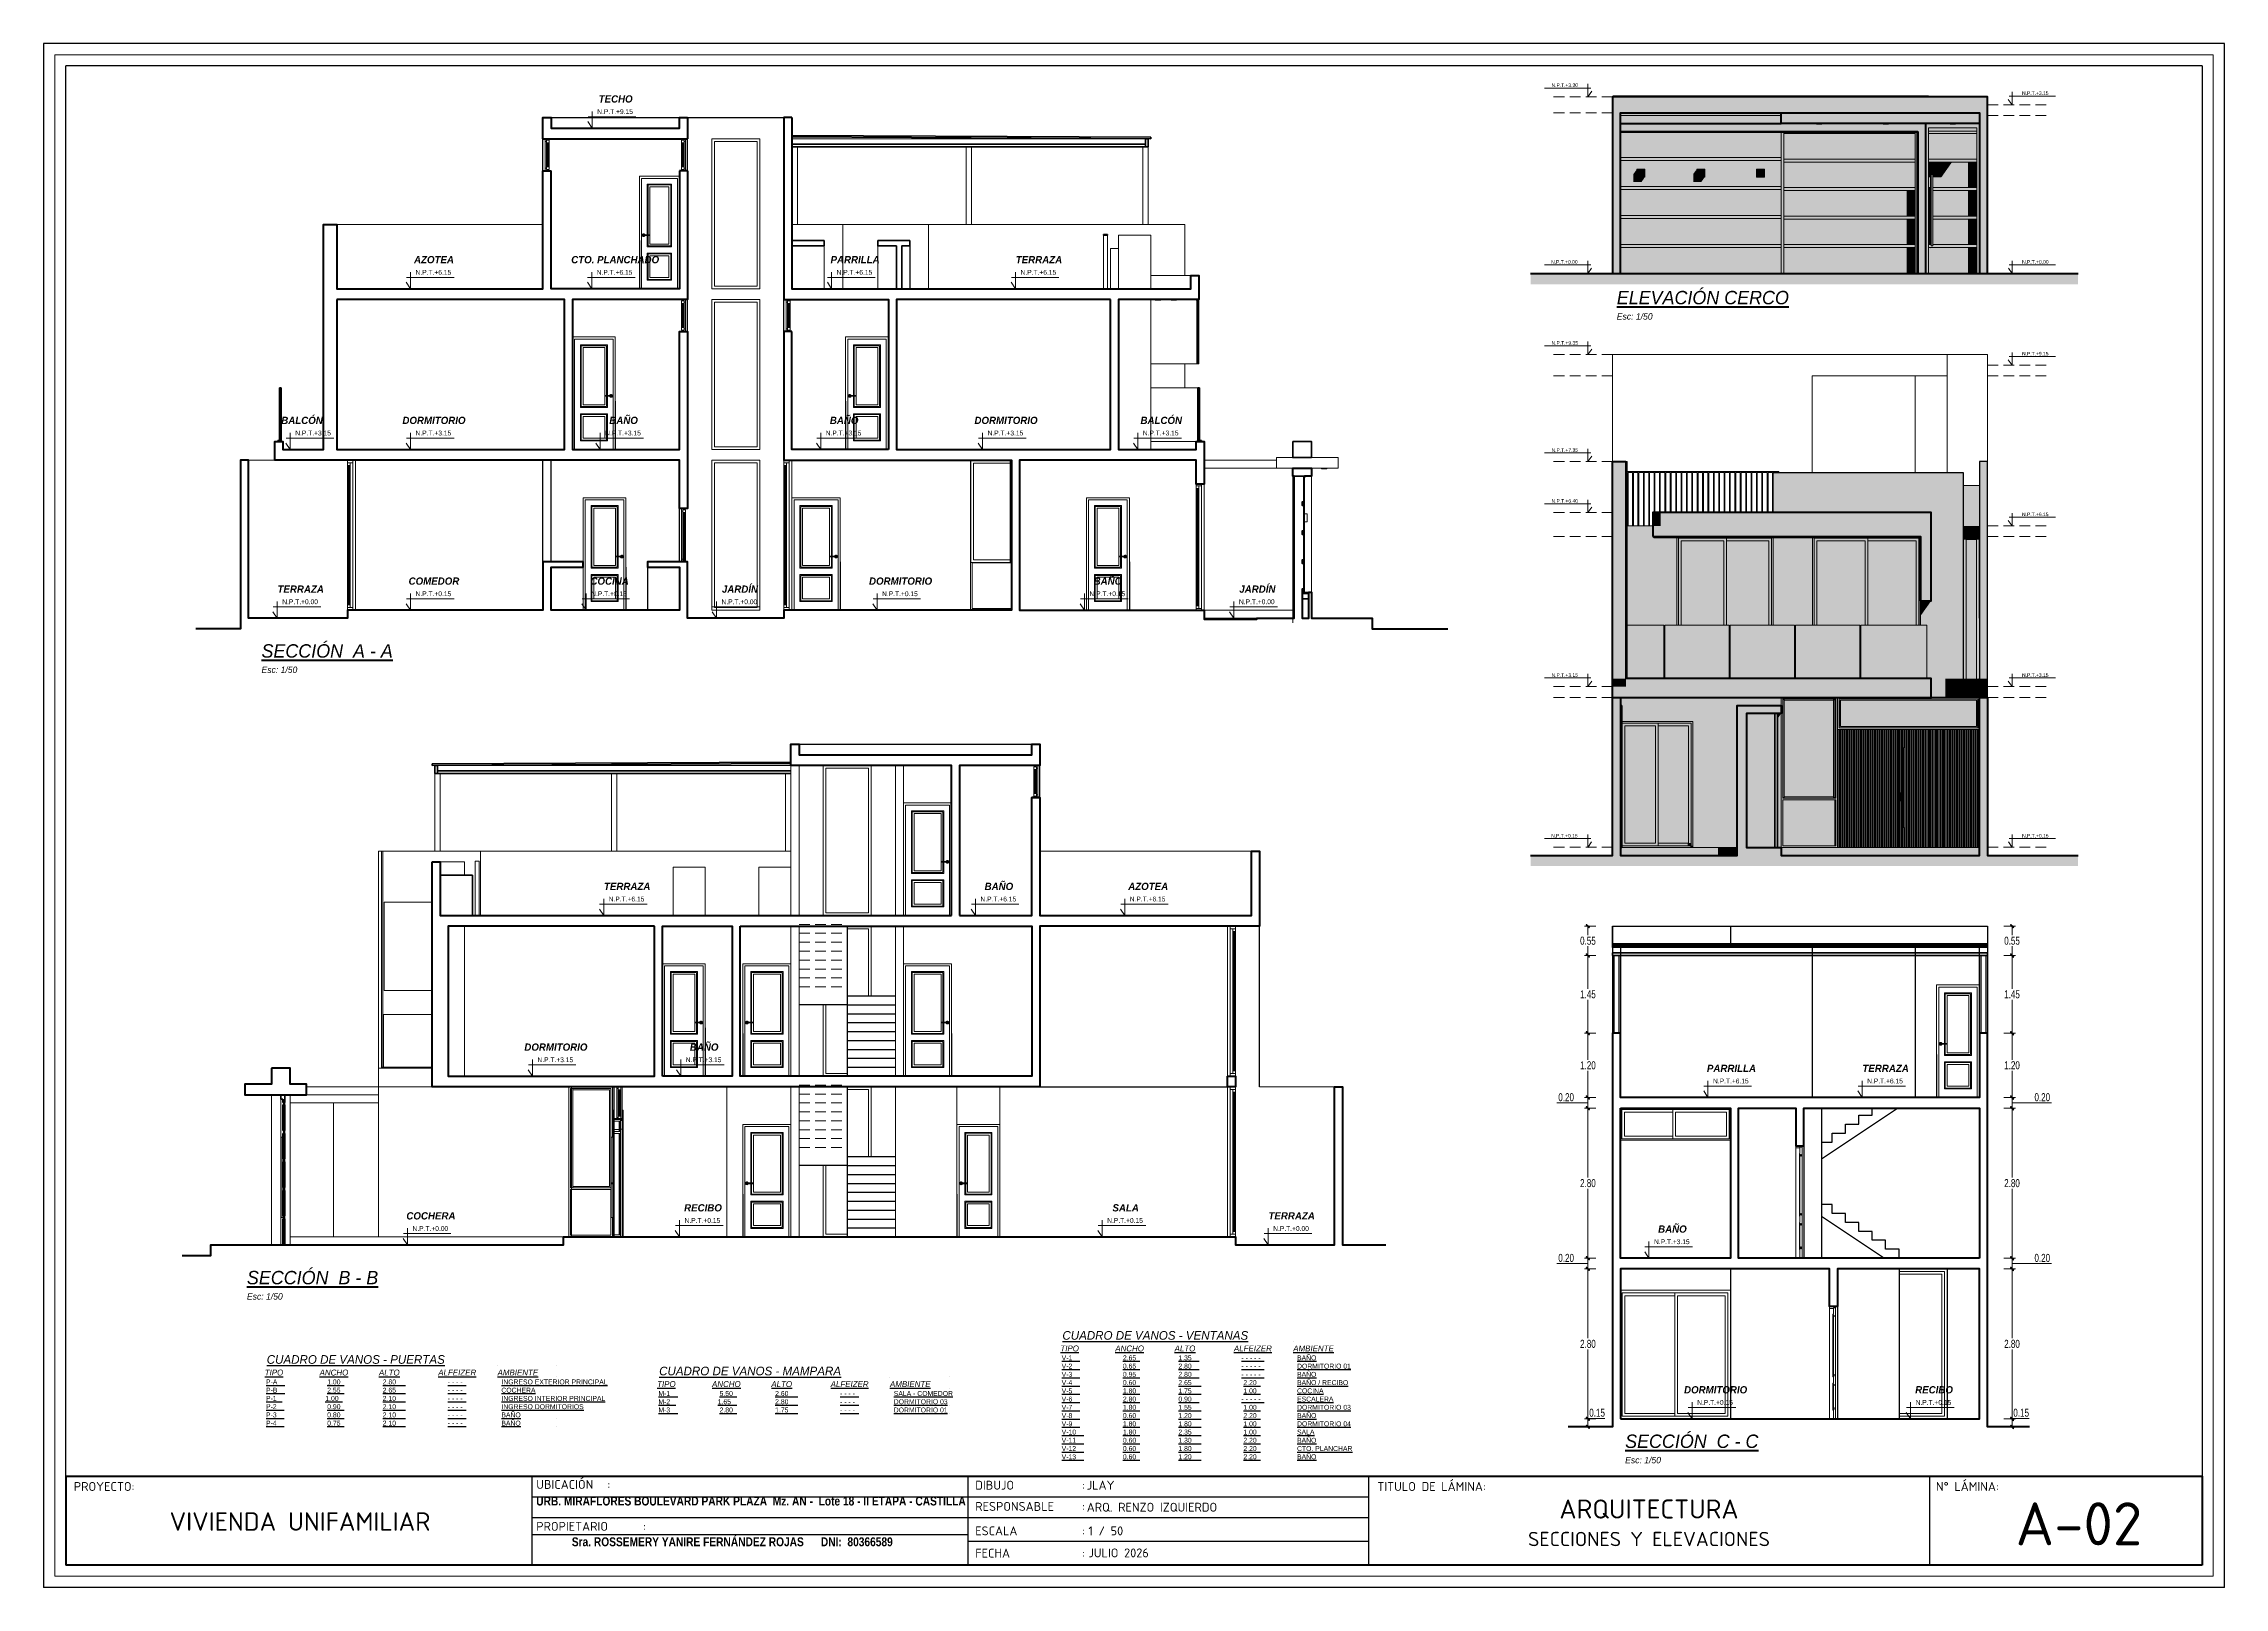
# Model space of a CAD drawing. Header units: millimetres. Extents: x 10612.9 to 10705, y -16533.4 to -16503.9.
# Drawn here: x 10664.32 to 10705.05, y -16533.03 to -16504.22 of the extents above; entities that cross this region are included whole.
import ezdxf
from ezdxf.enums import TextEntityAlignment as Align

# ---------------------------------------------------------------- set-up
doc = ezdxf.new("R2010")
doc.units = ezdxf.units.MM
doc.linetypes.add('HIDDEN', pattern=[0.375, 0.25, -0.125])
for name, color, linetype, lineweight in [('COTASS', 7, 'Continuous', 5), ('Muro sin techar', 160, 'Continuous', 40), ('Nuevo_Muro_Pluma_Nº__32', 15, 'Continuous', 35), ('Nuevo_p2_Pluma_Nº__27', 7, 'Continuous', 35), ('Nuevo_p2_Pluma_Nº__30', 134, 'Continuous', 35), ('Nuevo_Sanitarios_Pluma_Nº__30', 134, 'Continuous', 35), ('p2', 53, 'Continuous', 20), ('P4', 144, 'Continuous', 40), ('P6', 255, 'Continuous', 20), ('Text. titulos .jlay', 10, 'Continuous', 70)]:
    doc.layers.add(name, color=color, linetype=linetype, lineweight=lineweight)
for name, color, linetype, lineweight, true_color in [('Nuevo_p2_Pluma_Nº__29', 7, 'Continuous', 35, 0x3dad99), ('Nuevo_p2_Pluma_Nº__87', 7, 'Continuous', 20, 0x6a6a6a), ('Nuevo_p2_Pluma_Nº__88', 7, 'Continuous', 20, 0xfd4435), ('Nuevo_p2_Pluma_Nº__89', 7, 'Continuous', 20, 0x71cebe), ('Nuevo_p2_Pluma_Nº__90', 7, 'Continuous', 20, 0x00bfbf), ('Nuevo_Puertas ARCHICAD_Pluma_Nº__23', 7, 'Continuous', 20, 0xff6600), ('Nuevo_Puertas ARCHICAD_Pluma_Nº__3', 7, 'Continuous', 18, 0xff6600), ('Nuevo_Puertas ARCHICAD_Pluma_Nº__43', 7, 'Continuous', 18, 0xff6600), ('Nuevo_Puertas ARCHICAD_Pluma_Nº__87', 7, 'Continuous', 20, 0x6a6a6a), ('Nuevo_Sanitarios_Pluma_Nº__29', 7, 'Continuous', 35, 0x3dad99), ('Nuevo_Sanitarios_Pluma_Nº__90', 7, 'Continuous', 20, 0x00bfbf), ('Nuevo_Ventanas ARCHICAD_Pluma_Nº__23', 7, 'Continuous', 20, 0xff6600), ('Nuevo_Ventanas ARCHICAD_Pluma_Nº__3', 7, 'Continuous', 18, 0xff6600), ('Nuevo_Ventanas ARCHICAD_Pluma_Nº__87', 7, 'Continuous', 20, 0x6a6a6a)]:
    doc.layers.add(name, color=color, linetype=linetype, lineweight=lineweight, true_color=true_color)
doc.styles.add('CENTURY JOSE TEXT', font='GOTHICI.TTF')
doc.styles.add('mahico', font='GOTHIC.TTF', dxfattribs={"width": 0.75})
doc.styles.get("Standard").update_dxf_attribs({"font": 'arial.ttf'})
doc.styles.add('stylus', font='stylu.ttf')
doc.styles.add('TEXTO PRINCIPAL', font='swissek.ttf', dxfattribs={"height": 0.15})
doc.dimstyles.new('50 P', dxfattribs={"dimtxt": 0.15, "dimasz": 0.01, "dimexe": 0.065, "dimexo": 0.0625, "dimgap": 0.025, "dimtad": 1, "dimtih": 1, "dimtoh": 1, "dimzin": 0, "dimdsep": 46, "dimtxsty": 'mahico', "dimblk": 'pa cotas', "dimcen": 0.09, "dimdle": 0.3, "dimclrd": 256, "dimclre": 256, "dimclrt": 256, "dimadec": 0, "dimazin": 0, "dimtfac": 1, "dimtofl": 0, "dimtmove": 0, "dimatfit": 3, "dimfxl": 0.15, "dimfxlon": 1, "dimtolj": 1, "dimtzin": 0, "dimlwd": 5, "dimlwe": 5, "dimarcsym": 0})

msp = doc.modelspace()

# ---------------------------------------------------------------- texts
at = {"style": 'stylus'}
for s, height, p in [('N.P.T.+3.30', 0.06673, (10692.727, -16504.99, 0)), ('N.P.T.+3.15', 0.06673, (10701.514, -16505.14, 0)), ('N.P.T.+9.15', 0.09, (10674.992, -16505.484, 0)), ('N.P.T.+6.15', 0.09, (10671.599, -16508.484, 0)), ('N.P.T.+6.15', 0.09, (10674.982, -16508.484, 0)), ('N.P.T.+6.15', 0.09, (10679.462, -16508.484, 0)), ('N.P.T.+6.15', 0.09, (10682.897, -16508.484, 0)), ('N.P.T.+0.00', 0.06673, (10692.72, -16508.29)), ('N.P.T.+0.00', 0.06673, (10701.515, -16508.29)), ('N.P.T.+9.35', 0.06673, (10692.727, -16509.802, 0)), ('N.P.T.+9.15', 0.06673, (10701.514, -16510.002, 0)), ('N.P.T.+3.15', 0.09, (10669.353, -16511.484, 0)), ('N.P.T.+3.15', 0.09, (10671.599, -16511.484, 0)), ('N.P.T.+3.15', 0.09, (10675.14, -16511.484, 0)), ('N.P.T.+3.15', 0.09, (10679.259, -16511.484, 0)), ('N.P.T.+3.15', 0.09, (10682.282, -16511.484, 0)), ('N.P.T.+3.15', 0.09, (10685.181, -16511.484, 0)), ('N.P.T.+7.35', 0.06673, (10692.727, -16511.802, 0)), ('N.P.T.+6.40', 0.06673, (10692.727, -16512.752, 0)), ('N.P.T.+6.15', 0.06673, (10701.514, -16513.002, 0)), ('N.P.T.+0.00', 0.09, (10669.11, -16514.634, 0)), ('N.P.T.+0.15', 0.09, (10671.599, -16514.484, 0)), ('N.P.T.+0.15', 0.09, (10674.879, -16514.484, 0)), ('N.P.T.+0.00', 0.09, (10677.313, -16514.634, 0)), ('N.P.T.+0.15', 0.09, (10680.312, -16514.484, 0)), ('N.P.T.+0.15', 0.09, (10684.185, -16514.484, 0)), ('N.P.T.+0.00', 0.09, (10686.976, -16514.634, 0)), ('N.P.T.+3.15', 0.06673, (10692.727, -16516.002, 0)), ('N.P.T.+3.15', 0.06673, (10701.514, -16516.002, 0)), ('N.P.T.+0.15', 0.06673, (10692.72, -16519.002)), ('N.P.T.+0.15', 0.06673, (10701.515, -16519.002)), ('N.P.T.+6.15', 0.09, (10675.206, -16520.183, 0)), ('N.P.T.+6.15', 0.09, (10682.149, -16520.183, 0)), ('N.P.T.+6.15', 0.09, (10684.937, -16520.183, 0)), ('N.P.T.+3.15', 0.09, (10673.876, -16523.183, 0)), ('N.P.T.+3.15', 0.09, (10676.645, -16523.183, 0)), ('N.P.T.+6.15', 0.09, (10695.829, -16523.58, 0)), ('N.P.T.+6.15', 0.09, (10698.708, -16523.58, 0)), ('N.P.T.+0.00', 0.09, (10671.542, -16526.333, 0)), ('N.P.T.+0.15', 0.09, (10676.623, -16526.183, 0)), ('N.P.T.+0.15', 0.09, (10684.516, -16526.183, 0)), ('N.P.T.+0.00', 0.09, (10687.616, -16526.333, 0)), ('N.P.T.+3.15', 0.09, (10694.727, -16526.58, 0)), ('N.P.T.+0.15', 0.09, (10695.534, -16529.58, 0)), ('N.P.T.+0.15', 0.09, (10699.613, -16529.58, 0))]:
    msp.add_text(s, height=height, dxfattribs=at).set_placement(p, align=Align.MIDDLE_CENTER)
for s, insert, char_height, width, attachment_point, style in [('\\pxqc;{\\fCentury Gothic|b1|i1|c0|p34;TECHO}', (10674.113, -16505.18, 0), 0.13558, 1.77979, 1, 'TEXTO PRINCIPAL'), ('\\pxqc;{\\fCentury Gothic|b1|i1|c0|p34;AZOTEA}', (10670.72, -16508.18, 0), 0.13558, 1.77979, 1, 'TEXTO PRINCIPAL'), ('\\pxqc;{\\fCentury Gothic|b1|i1|c0|p34;CTO. PLANCHADO}', (10674.104, -16508.18, 0), 0.13558, 1.77979, 1, 'TEXTO PRINCIPAL'), ('\\pxqc;{\\fCentury Gothic|b1|i1|c0|p34;PARRILLA}', (10678.584, -16508.18, 0), 0.13558, 1.77979, 1, 'TEXTO PRINCIPAL'), ('\\pxqc;{\\fCentury Gothic|b1|i1|c0|p34;TERRAZA}', (10682.018, -16508.18, 0), 0.13558, 1.77979, 1, 'TEXTO PRINCIPAL'), ('\\pxqc;{\\fCentury Gothic|b1|i1|c0|p34;BALCÓN}', (10668.256, -16511.18, 0), 0.13558, 1.77979, 1, 'TEXTO PRINCIPAL'), ('\\pxqc;{\\fCentury Gothic|b1|i1|c0|p34;DORMITORIO}', (10670.72, -16511.18, 0), 0.13558, 1.77979, 1, 'TEXTO PRINCIPAL'), ('\\pxqc;{\\fCentury Gothic|b1|i1|c0|p34;BAÑO}', (10674.261, -16511.18, 0), 0.13558, 1.77979, 1, 'TEXTO PRINCIPAL'), ('\\pxqc;{\\fCentury Gothic|b1|i1|c0|p34;BAÑO}', (10678.38, -16511.18, 0), 0.13558, 1.77979, 1, 'TEXTO PRINCIPAL'), ('\\pxqc;{\\fCentury Gothic|b1|i1|c0|p34;DORMITORIO}', (10681.403, -16511.18, 0), 0.13558, 1.77979, 1, 'TEXTO PRINCIPAL'), ('\\pxqc;{\\fCentury Gothic|b1|i1|c0|p34;BALCÓN}', (10684.302, -16511.18, 0), 0.13558, 1.77979, 1, 'TEXTO PRINCIPAL'), ('\\pxqc;{\\fCentury Gothic|b1|i1|c0|p34;COMEDOR}', (10670.72, -16514.18, 0), 0.13558, 1.77979, 1, 'TEXTO PRINCIPAL'), ('\\pxqc;{\\fCentury Gothic|b1|i1|c0|p34;COCINA}', (10674, -16514.18, 0), 0.13558, 1.77979, 1, 'TEXTO PRINCIPAL'), ('\\pxqc;{\\fCentury Gothic|b1|i1|c0|p34;DORMITORIO}', (10679.434, -16514.18, 0), 0.13558, 1.77979, 1, 'TEXTO PRINCIPAL'), ('\\pxqc;{\\fCentury Gothic|b1|i1|c0|p34;BAÑO}', (10683.306, -16514.18, 0), 0.13558, 1.77979, 1, 'TEXTO PRINCIPAL'), ('\\pxqc;{\\fCentury Gothic|b1|i1|c0|p34;TERRAZA}', (10668.231, -16514.33, 0), 0.13558, 1.77979, 1, 'TEXTO PRINCIPAL'), ('\\pxqc;{\\fCentury Gothic|b1|i1|c0|p34;JARDÍN}', (10676.434, -16514.33, 0), 0.13558, 1.77979, 1, 'TEXTO PRINCIPAL'), ('\\pxqc;{\\fCentury Gothic|b1|i1|c0|p34;JARDÍN}', (10686.097, -16514.33, 0), 0.13558, 1.77979, 1, 'TEXTO PRINCIPAL'), ('\\pxqc;{\\fCentury Gothic|b1|i1|c0|p34;TERRAZA}', (10674.328, -16519.879, 0), 0.13558, 1.77979, 1, 'TEXTO PRINCIPAL'), ('\\pxqc;{\\fCentury Gothic|b1|i1|c0|p34;BAÑO}', (10681.27, -16519.879, 0), 0.13558, 1.77979, 1, 'TEXTO PRINCIPAL'), ('\\pxqc;{\\fCentury Gothic|b1|i1|c0|p34;AZOTEA}', (10684.058, -16519.879, 0), 0.13558, 1.77979, 1, 'TEXTO PRINCIPAL'), ('\\pxqc;{\\fCentury Gothic|b1|i1|c0|p34;DORMITORIO}', (10672.997, -16522.879, 0), 0.13558, 1.77979, 1, 'TEXTO PRINCIPAL'), ('\\pxqc;{\\fCentury Gothic|b1|i1|c0|p34;BAÑO}', (10675.766, -16522.879, 0), 0.13558, 1.77979, 1, 'TEXTO PRINCIPAL'), ('\\pxqc;{\\fCentury Gothic|b1|i1|c0|p34;PARRILLA}', (10694.95, -16523.276, 0), 0.13558, 1.77979, 1, 'TEXTO PRINCIPAL'), ('\\pxqc;{\\fCentury Gothic|b1|i1|c0|p34;TERRAZA}', (10697.829, -16523.276, 0), 0.13558, 1.77979, 1, 'TEXTO PRINCIPAL'), ('\\pxqc;{\\fCentury Gothic|b1|i1|c0|p34;COCHERA}', (10670.663, -16526.029, 0), 0.13558, 1.77979, 1, 'TEXTO PRINCIPAL'), ('\\pxqc;{\\fCentury Gothic|b1|i1|c0|p34;RECIBO}', (10675.744, -16525.879, 0), 0.13558, 1.77979, 1, 'TEXTO PRINCIPAL'), ('\\pxqc;{\\fCentury Gothic|b1|i1|c0|p34;SALA}', (10683.637, -16525.879, 0), 0.13558, 1.77979, 1, 'TEXTO PRINCIPAL'), ('\\pxqc;{\\fCentury Gothic|b1|i1|c0|p34;TERRAZA}', (10686.737, -16526.029, 0), 0.13558, 1.77979, 1, 'TEXTO PRINCIPAL'), ('\\pxqc;{\\fCentury Gothic|b1|i1|c0|p34;BAÑO}', (10693.848, -16526.276, 0), 0.13558, 1.77979, 1, 'TEXTO PRINCIPAL'), ('{\\H0.58333x;\\L  CUADRO DE VANOS - VENTANAS^I^I\\H0.85714x;\\P\\H0.8x;  TIPO^IANCHO^IALTO^IALFEIZER^IAMBIENTE^I\\P\\fCentury Gothic|b0|i0|c0|p34;\\H0.83333x;   V-1^I    2.65^I  1.35^I    - - - - -^I  BAÑO^I\\P   V-2^I    0.65^I  2.80^I    - - - - -^I  DORMITORIO 01^I\\P   V-3^I    0.95^I  2.80^I    - - - - -^I  BAÑO^I\\P   V-4^I    0.60^I  2.65^I     2.20^I  BAÑO / RECIBO^I\\P   V-5^I    1.80^I  1.75^I     1.00^I  COCINA^I\\P   V-6^I    2.80^I  0.90^I    - - - - -^I  ESCALERA^I\\P   V-7^I    1.80^I  1.55^I     1.00^I  DORMITORIO 03^I\\P   V-8^I    0.60^I  1.20^I     2.20^I  BAÑO^I\\P   V-9^I    1.80^I  1.80^I     1.00^I  DORMITORIO 04^I\\P   V-10^I    1.80^I  2.35^I     1.00^I  SALA^I\\P   V-11^I    0.60^I  1.30^I     2.20^I  BAÑO^I\\P   V-12^I    0.60^I  1.80^I     2.20^I  CTO. PLANCHAR^I\\P   V-13^I    0.60^I  1.20^I     2.20^I  BAÑO^I}', (10683.226, -16530.642), 0.27694, 9.93417, 7, 'CENTURY JOSE TEXT'), ('{\\H0.58333x;\\L  CUADRO DE VANOS - PUERTAS^I^I^I   \\H0.85714x;   \\P\\H0.8x;  TIPO^IANCHO^IALTO^IALFEIZER^IAMBIENTE^I^I\\P\\fCentury Gothic|b0|i0|c0|p34;\\H0.83333x;   P-A^I    1.00^I  2.80^I     - - - -^I  INGRESO EXTERIOR PRINCIPAL^I\\P   P-B^I    2.55^I  2.65^I     - - - -^I  COCHERA^I^I\\P   P-1^I   1.00^I  2.10^I     - - - -^I  INGRESO INTERIOR PRINCIPAL^I\\P   P-2^I    0.90^I  2.10^I     - - - -^I  INGRESO DORMITORIOS^I\\P   P-3^I    0.80^I  2.10^I     - - - -^I  BAÑO^I^I\\P   P-4^I    0.75^I  2.10^I     - - - -^I  BAÑO^I^I}', (10668.367, -16530.014), 0.276944, 7.40254, 7, 'CENTURY JOSE TEXT'), ('{\\H0.58333x;\\L  CUADRO DE VANOS - MAMPARA^I^I\\H0.85714x;^I\\P\\H0.8x;  TIPO^IANCHO^IALTO^IALFEIZER^IAMBIENTE^I^I\\P\\fCentury Gothic|b0|i0|c0|p34;\\H0.83333x;   M-1^I    5.50^I  2.60^I     - - - -^I  SALA - COMEDOR^I\\P   M-2^I   1.65 ^I  2.80^I     - - - -^I  DORMITORIO 03^I^I\\P   M-3^I    2.80^I  1.75^I     - - - -^I  DORMITORIO 01^I^I}', (10675.695, -16529.768), 0.27694, 7.40254, 7, 'CENTURY JOSE TEXT'), ('\\pxqc;{\\fCentury Gothic|b1|i1|c0|p34;DORMITORIO}', (10694.655, -16529.276, 0), 0.13558, 1.77979, 1, 'TEXTO PRINCIPAL'), ('\\pxqc;{\\fCentury Gothic|b1|i1|c0|p34;RECIBO}', (10698.734, -16529.276, 0), 0.13558, 1.77979, 1, 'TEXTO PRINCIPAL')]:
    msp.add_mtext(s, dxfattribs=dict(insert=insert, char_height=char_height, width=width, attachment_point=attachment_point, style=style))
at = {"attachment_point": 1}
for s, width, insert, char_height in [('\\pxqc;{\\fISOCPEUR|b0|i0|c0|p34;ARQUITECTURA}', 10.47642, (10689.062, -16531.391), 0.35653), ('{\\fISOCPEUR|b1|i0|c0|p34;A-02}', 0.54134, (10701.146, -16531.444), 0.80219), ('\\pxqc;{\\fISOCPEUR|b0|i0|c0|p34;SECCIONES Y ELEVACIONES}', 10.47642, (10689.062, -16531.996), 0.2674)]:
    msp.add_mtext_dynamic_manual_height_columns(s, width=width, gutter_width=0.055, heights=[0], dxfattribs=dict(at, insert=insert, char_height=char_height))
at = {"layer": 'Text. titulos .jlay', "char_height": 0.3, "width": 6.02045, "attachment_point": 7, "style": 'CENTURY JOSE TEXT'}
for s, insert in [('{\\H0.83333x;\\LELEVACIÓN CERCO\\P\\H0.48x;\\lEsc: 1/50}', (10693.699, -16509.369)), ('{\\H0.83333x;\\LSECCIÓN  A - A\\P\\H0.48x;\\lEsc: 1/50}', (10668.389, -16515.965)), ('{\\H0.83333x;\\LSECCIÓN  B - B\\P\\H0.48x;\\lEsc: 1/50}', (10668.117, -16527.663)), ('{\\H0.83333x;\\LSECCIÓN  C - C\\P\\H0.48x;\\lEsc: 1/50}', (10693.855, -16530.718))]:
    msp.add_mtext(s, dxfattribs=dict(at, insert=insert))

# ---------------------------------------------------------------- blocks, each defined once
blk = doc.blocks.new('NPTERNA')
at = {"layer": 'p2', "color": 7}
for p, q in [((0.212, 0), (0.142, 0.102)), ((0.212, 0.24), (0.212, 0))]:
    blk.add_line(p, q, dxfattribs=at)
blk.add_lwpolyline([(1.024, 0.162), (0.158, 0.162)], dxfattribs=at)
blk = doc.blocks.new('TRJHTRJHR')
at = {"layer": 'p2'}
for q in [(2575.005, 1629.501, 0), (2575.085, 1629.691, 0)]:
    blk.add_line((2575.085, 1629.381, 0), q, dxfattribs=at)
at = {"layer": 'p2', "elevation": 0}
blk.add_lwpolyline([(2575.897, 1629.593), (2575.009, 1629.593), (2575.009, 1629.593)], dxfattribs=at)
blk = doc.blocks.new('HTRHTRHTR')
for p, q in [((3391.88, 437.54), (3391.88, -165.78)), ((4244.53, 437.54), (3391.88, 437.54)), ((4244.53, -165.78), (4244.53, 437.54)), ((3400.57, -157.09), (3400.57, 428.85)), ((4235.83, 428.85), (3400.57, 428.85)), ((4235.83, 428.85), (4235.83, -157.09)), ((3400.57, -122.31), (4235.83, -122.31)), ((3582.74, -122.31), (3582.74, -157.09)), ((3944.67, -122.31), (3596.93, -122.31)), ((3753.41, -157.09), (3753.41, -122.31)), ((3909.89, -122.31), (3909.89, -157.09)), ((4129.23, -122.31), (4129.23, -157.09)), ((3909.89, -130.47), (3582.74, -130.47)), ((3909.89, -138.63), (3582.74, -138.63)), ((3753.41, -145.26), (3582.74, -145.26)), ((3909.89, -147.86), (3753.41, -147.86)), ((4235.83, -157.09), (3400.57, -157.09)), ((3400.57, -157.09), (4235.83, -157.09)), ((3770.8, -157.09), (3944.67, -157.09)), ((4244.53, -165.78), (3391.88, -165.78))]:
    blk.add_line(p, q)
at = {"layer": 'P4', "color": 7}
for p, q in [((3400.57, -122.31), (4235.83, -122.31)), ((3400.57, -122.31), (3400.57, -157.09)), ((4235.83, -122.31), (4235.83, -157.09)), ((4235.83, -157.09), (3400.57, -157.09))]:
    blk.add_line(p, q, dxfattribs=at)
at = {"layer": 'P6', "color": 7}
for p, q in [((3396.22, -161.44), (3396.22, 433.19)), ((3396.22, 433.19), (4240.18, 433.19)), ((4240.18, 433.19), (4240.18, -161.44)), ((4240.18, -161.44), (3396.22, -161.44))]:
    blk.add_line(p, q, dxfattribs=at)
at = {"attachment_point": 1}
for s, width, heights, insert, char_height in [('{\\fISOCPEUR|b0|i0|c0|p34;PROYECTO:}', 4.5892, [0], (3403.69, -124.61), 3.4774), ('{\\fISOCPEUR|b0|i0|c0|p34;UBICACIÓN^I:\\P\\H0.11883x;\\P\\fArial Narrow|b1|i0|c0|p34;\\H8.4156x;URB. MIRAFLORES BOULEVARD PARK PLAZA  Mz. AN -  Lote 18 - II ETAPA - CASTILLA}', 170.715, [0], (3584.49, -123.81), 3.47742), ('{\\fISOCPEUR|b0|i0|c0|p34;DIBUJO^I^I:}', 49.8343, [0], (3756.13, -124.11), 3.4774), ('{\\fISOCPEUR|b0|i0|c0|p34;JLAY}', 4.5892, [0], (3799.74, -124.11), 3.4774), ('{\\fISOCPEUR|b0|i0|c0|p34;TITULO DE LÁMINA:}', 53.1793, [0], (3913.33, -124.61), 3.4774), ('{\\fISOCPEUR|b0|i0|c0|p34;N° LÁMINA:}', 41.0566, [0], (4131.75, -124.61), 3.4774), ('{\\fISOCPEUR|b0|i0|c0|p34;VIVIENDA UNIFAMILIAR}', 97.0093, [0], (3441.14, -136.44), 7.2059), ('{\\fISOCPEUR|b0|i0|c0|p34;RESPONSABLE^I:}', 50.7606, [0], (3756.13, -132.4), 3.4774), ('{\\fISOCPEUR|b0|i0|c0|p34;ARQ. RENZO IZQUIERDO}', 60.2049, [0], (3799.74, -132.71), 3.4774), ('{\\fISOCPEUR|b0|i0|c0|p34;PROPIETARIO^I:\\P\\H0.04009x;\\P\\fArial Narrow|b1|i0|c0|p34;\\H24.94136x;^ISra. ROSSEMERY YANIRE FERNÁNDEZ ROJAS ^IDNI:  80366589}', 173.2287, [0], (3584.49, -140.2), 3.4774), ('{\\fISOCPEUR|b0|i0|c0|p34;ESCALA^I^I:}', 49.3011, [0], (3756.13, -141.96), 3.4774), ('{\\fISOCPEUR|b0|i0|c0|p34;1 / 50}', 38.6139, [0], (3800.4, -141.96), 3.4774), ('{\\fISOCPEUR|b0|i0|c0|p34;FECHA^I^I^I:}', 44.5981, [0], (3756.13, -150.68), 3.4774), ('{\\fISOCPEUR|b0|i0|c0|p34;JULIO 2026}', 48.5378, [3.48], (3800.4, -150.57), 3.4774)]:
    blk.add_mtext_dynamic_manual_height_columns(s, width=width, gutter_width=1.07, heights=heights, dxfattribs=dict(at, insert=insert, char_height=char_height))
blk = doc.blocks.new('pa cotas')
h = blk.add_hatch(color=256)
h.paths.add_polyline_path([(2.4, 3.1), (-3.1, -2.4), (-2.4, -3.1)])
h.paths.add_polyline_path([(3.1, 2.4), (2.4, 3.1), (-2.4, -3.1)])
blk.add_line((-2.4, -3.1), (2.4, 3.1))
blk.add_lwpolyline([(3.1, 2.4), (2.4, 3.1), (-3.1, -2.4), (-2.4, -3.1)], close=True)
blk = doc.blocks.new('*D1008')
at = {"lineweight": 5, "transparency": 16777216}
for p, q in [((10693.31, -16529.887), (10693.095, -16529.887)), ((10693.31, -16530.037), (10693.095, -16530.037)), ((10693.16, -16529.887), (10693.16, -16529.877)), ((10693.16, -16529.877), (10693.477, -16529.877)), ((10693.16, -16530.027), (10693.16, -16529.897))]:
    blk.add_line(p, q, dxfattribs=at)
at = {"layer": 'Defpoints', "color": 0, "transparency": 16777216}
for p in [(10693.16, -16529.887), (10693.62, -16530.037), (10693.77, -16529.887)]:
    blk.add_point(p, dxfattribs=at)
at = {"lineweight": 5, "transparency": 16777216, "xscale": 0.01, "yscale": 0.01, "zscale": 0.01}
for p, rotation in [((10693.16, -16529.887), 90), ((10693.16, -16530.037), 270)]:
    blk.add_blockref('pa cotas', p, dxfattribs=dict(at, rotation=rotation))
at = {"transparency": 16777216, "insert": (10693.331, -16529.773), "char_height": 0.15, "attachment_point": 5, "style": 'mahico'}
blk.add_mtext('\\A1;0.15', dxfattribs=at)
blk = doc.blocks.new('*D1009')
at = {"lineweight": 5, "transparency": 16777216}
for p, q in [((10693.31, -16527.087), (10693.095, -16527.087)), ((10693.16, -16527.097), (10693.16, -16528.383)), ((10693.16, -16529.877), (10693.16, -16528.59)), ((10693.31, -16529.887), (10693.095, -16529.887))]:
    blk.add_line(p, q, dxfattribs=at)
at = {"layer": 'Defpoints', "color": 0, "transparency": 16777216}
for p in [(10693.16, -16527.087), (10693.77, -16527.087), (10693.77, -16529.887)]:
    blk.add_point(p, dxfattribs=at)
at = {"lineweight": 5, "transparency": 16777216, "xscale": 0.01, "yscale": 0.01, "zscale": 0.01}
for p, rotation in [((10693.16, -16527.087), 90), ((10693.16, -16529.887), 270)]:
    blk.add_blockref('pa cotas', p, dxfattribs=dict(at, rotation=rotation))
at = {"transparency": 16777216, "insert": (10693.16, -16528.487), "char_height": 0.15, "attachment_point": 5, "style": 'mahico'}
blk.add_mtext('\\A1;2.80', dxfattribs=at)
blk = doc.blocks.new('*D1010')
at = {"lineweight": 5, "transparency": 16777216}
for p, q in [((10692.925, -16526.987), (10692.581, -16526.987)), ((10693.16, -16526.987), (10692.925, -16526.987)), ((10693.31, -16526.887), (10693.095, -16526.887)), ((10693.31, -16527.087), (10693.095, -16527.087)), ((10693.16, -16527.077), (10693.16, -16526.897))]:
    blk.add_line(p, q, dxfattribs=at)
at = {"layer": 'Defpoints', "color": 0, "transparency": 16777216}
for p in [(10693.16, -16526.887), (10693.77, -16526.887), (10693.77, -16527.087)]:
    blk.add_point(p, dxfattribs=at)
at = {"lineweight": 5, "transparency": 16777216, "xscale": 0.01, "yscale": 0.01, "zscale": 0.01}
for p, rotation in [((10693.16, -16526.887), 90), ((10693.16, -16527.087), 270)]:
    blk.add_blockref('pa cotas', p, dxfattribs=dict(at, rotation=rotation))
at = {"transparency": 16777216, "insert": (10692.753, -16526.883), "char_height": 0.15, "attachment_point": 5, "style": 'mahico'}
blk.add_mtext('\\A1;0.20', dxfattribs=at)
blk = doc.blocks.new('*D1011')
at = {"lineweight": 5, "transparency": 16777216}
for p, q in [((10693.31, -16524.087), (10693.095, -16524.087)), ((10693.16, -16524.097), (10693.16, -16525.383)), ((10693.16, -16526.877), (10693.16, -16525.59)), ((10693.31, -16526.887), (10693.095, -16526.887))]:
    blk.add_line(p, q, dxfattribs=at)
at = {"layer": 'Defpoints', "color": 0, "transparency": 16777216}
for p in [(10693.16, -16524.087), (10693.77, -16524.087), (10693.77, -16526.887)]:
    blk.add_point(p, dxfattribs=at)
at = {"lineweight": 5, "transparency": 16777216, "xscale": 0.01, "yscale": 0.01, "zscale": 0.01}
for p, rotation in [((10693.16, -16524.087), 90), ((10693.16, -16526.887), 270)]:
    blk.add_blockref('pa cotas', p, dxfattribs=dict(at, rotation=rotation))
at = {"transparency": 16777216, "insert": (10693.16, -16525.487), "char_height": 0.15, "attachment_point": 5, "style": 'mahico'}
blk.add_mtext('\\A1;2.80', dxfattribs=at)
blk = doc.blocks.new('*D1012')
at = {"lineweight": 5, "transparency": 16777216}
for p, q in [((10692.925, -16523.987), (10692.581, -16523.987)), ((10693.16, -16523.987), (10692.925, -16523.987)), ((10693.31, -16523.887), (10693.095, -16523.887)), ((10693.16, -16524.077), (10693.16, -16523.897)), ((10693.31, -16524.087), (10693.095, -16524.087))]:
    blk.add_line(p, q, dxfattribs=at)
at = {"layer": 'Defpoints', "color": 0, "transparency": 16777216}
for p in [(10693.16, -16523.887), (10693.77, -16523.887), (10693.77, -16524.087)]:
    blk.add_point(p, dxfattribs=at)
at = {"lineweight": 5, "transparency": 16777216, "xscale": 0.01, "yscale": 0.01, "zscale": 0.01}
for p, rotation in [((10693.16, -16523.887), 90), ((10693.16, -16524.087), 270)]:
    blk.add_blockref('pa cotas', p, dxfattribs=dict(at, rotation=rotation))
at = {"transparency": 16777216, "insert": (10692.753, -16523.883), "char_height": 0.15, "attachment_point": 5, "style": 'mahico'}
blk.add_mtext('\\A1;0.20', dxfattribs=at)
blk = doc.blocks.new('*D1013')
at = {"lineweight": 5, "transparency": 16777216}
for p, q in [((10693.31, -16522.687), (10693.095, -16522.687)), ((10693.16, -16522.697), (10693.16, -16523.183)), ((10693.16, -16523.877), (10693.16, -16523.39)), ((10693.31, -16523.887), (10693.095, -16523.887))]:
    blk.add_line(p, q, dxfattribs=at)
at = {"layer": 'Defpoints', "color": 0, "transparency": 16777216}
for p in [(10693.16, -16522.687), (10693.62, -16522.687), (10693.77, -16523.887)]:
    blk.add_point(p, dxfattribs=at)
at = {"lineweight": 5, "transparency": 16777216, "xscale": 0.01, "yscale": 0.01, "zscale": 0.01}
for p, rotation in [((10693.16, -16522.687), 90), ((10693.16, -16523.887), 270)]:
    blk.add_blockref('pa cotas', p, dxfattribs=dict(at, rotation=rotation))
at = {"transparency": 16777216, "insert": (10693.16, -16523.287), "char_height": 0.15, "attachment_point": 5, "style": 'mahico'}
blk.add_mtext('\\A1;1.20', dxfattribs=at)
blk = doc.blocks.new('*D1014')
at = {"lineweight": 5, "transparency": 16777216}
for p, q in [((10693.31, -16521.237), (10693.095, -16521.237)), ((10693.16, -16521.247), (10693.16, -16521.858)), ((10693.16, -16522.677), (10693.16, -16522.065)), ((10693.31, -16522.687), (10693.095, -16522.687))]:
    blk.add_line(p, q, dxfattribs=at)
at = {"layer": 'Defpoints', "color": 0, "transparency": 16777216}
for p in [(10693.16, -16521.237), (10693.62, -16521.237), (10693.62, -16522.687)]:
    blk.add_point(p, dxfattribs=at)
at = {"lineweight": 5, "transparency": 16777216, "xscale": 0.01, "yscale": 0.01, "zscale": 0.01}
for p, rotation in [((10693.16, -16521.237), 90), ((10693.16, -16522.687), 270)]:
    blk.add_blockref('pa cotas', p, dxfattribs=dict(at, rotation=rotation))
at = {"transparency": 16777216, "insert": (10693.16, -16521.962), "char_height": 0.15, "attachment_point": 5, "style": 'mahico'}
blk.add_mtext('\\A1;1.45', dxfattribs=at)
blk = doc.blocks.new('*D1015')
at = {"lineweight": 5, "transparency": 16777216}
for p, q in [((10693.31, -16520.687), (10693.095, -16520.687)), ((10693.16, -16520.697), (10693.16, -16520.858)), ((10693.16, -16521.227), (10693.16, -16521.065)), ((10693.31, -16521.237), (10693.095, -16521.237))]:
    blk.add_line(p, q, dxfattribs=at)
at = {"layer": 'Defpoints', "color": 0, "transparency": 16777216}
for p in [(10693.16, -16520.687), (10693.62, -16520.687), (10693.62, -16521.237)]:
    blk.add_point(p, dxfattribs=at)
at = {"lineweight": 5, "transparency": 16777216, "xscale": 0.01, "yscale": 0.01, "zscale": 0.01}
for p, rotation in [((10693.16, -16520.687), 90), ((10693.16, -16521.237), 270)]:
    blk.add_blockref('pa cotas', p, dxfattribs=dict(at, rotation=rotation))
at = {"transparency": 16777216, "insert": (10693.16, -16520.962), "char_height": 0.15, "attachment_point": 5, "style": 'mahico'}
blk.add_mtext('\\A1;0.55', dxfattribs=at)
blk = doc.blocks.new('*D1000')
at = {"lineweight": 5, "transparency": 16777216}
for p, q in [((10700.93, -16529.887), (10701.145, -16529.887)), ((10700.93, -16530.037), (10701.145, -16530.037)), ((10701.08, -16529.887), (10701.08, -16529.877)), ((10701.08, -16529.877), (10701.397, -16529.877)), ((10701.08, -16530.027), (10701.08, -16529.897))]:
    blk.add_line(p, q, dxfattribs=at)
at = {"layer": 'Defpoints', "color": 0, "transparency": 16777216}
for p in [(10700.47, -16529.887), (10700.62, -16530.037), (10701.08, -16529.887)]:
    blk.add_point(p, dxfattribs=at)
at = {"lineweight": 5, "transparency": 16777216, "xscale": 0.01, "yscale": 0.01, "zscale": 0.01}
for p, rotation in [((10701.08, -16529.887), 90), ((10701.08, -16530.037), 270)]:
    blk.add_blockref('pa cotas', p, dxfattribs=dict(at, rotation=rotation))
at = {"transparency": 16777216, "insert": (10701.251, -16529.773), "char_height": 0.15, "attachment_point": 5, "style": 'mahico'}
blk.add_mtext('\\A1;0.15', dxfattribs=at)
blk = doc.blocks.new('*D1001')
at = {"lineweight": 5, "transparency": 16777216}
for p, q in [((10700.93, -16527.087), (10701.145, -16527.087)), ((10701.08, -16527.097), (10701.08, -16528.383)), ((10701.08, -16529.877), (10701.08, -16528.59)), ((10700.93, -16529.887), (10701.145, -16529.887))]:
    blk.add_line(p, q, dxfattribs=at)
at = {"layer": 'Defpoints', "color": 0, "transparency": 16777216}
for p in [(10700.47, -16527.087), (10701.08, -16527.087), (10700.47, -16529.887)]:
    blk.add_point(p, dxfattribs=at)
at = {"lineweight": 5, "transparency": 16777216, "xscale": 0.01, "yscale": 0.01, "zscale": 0.01}
for p, rotation in [((10701.08, -16527.087), 90), ((10701.08, -16529.887), 270)]:
    blk.add_blockref('pa cotas', p, dxfattribs=dict(at, rotation=rotation))
at = {"transparency": 16777216, "insert": (10701.08, -16528.487), "char_height": 0.15, "attachment_point": 5, "style": 'mahico'}
blk.add_mtext('\\A1;2.80', dxfattribs=at)
blk = doc.blocks.new('*D1002')
at = {"lineweight": 5, "transparency": 16777216}
for p, q in [((10700.93, -16526.887), (10701.145, -16526.887)), ((10700.93, -16527.087), (10701.145, -16527.087)), ((10701.08, -16527.077), (10701.08, -16526.897)), ((10701.08, -16526.987), (10701.473, -16526.987)), ((10701.473, -16526.987), (10701.817, -16526.987))]:
    blk.add_line(p, q, dxfattribs=at)
at = {"layer": 'Defpoints', "color": 0, "transparency": 16777216}
for p in [(10700.47, -16526.887), (10700.47, -16527.087), (10701.08, -16526.887)]:
    blk.add_point(p, dxfattribs=at)
at = {"lineweight": 5, "transparency": 16777216, "xscale": 0.01, "yscale": 0.01, "zscale": 0.01}
for p, rotation in [((10701.08, -16526.887), 90), ((10701.08, -16527.087), 270)]:
    blk.add_blockref('pa cotas', p, dxfattribs=dict(at, rotation=rotation))
at = {"transparency": 16777216, "insert": (10701.645, -16526.883), "char_height": 0.15, "attachment_point": 5, "style": 'mahico'}
blk.add_mtext('\\A1;0.20', dxfattribs=at)
blk = doc.blocks.new('*D1003')
at = {"lineweight": 5, "transparency": 16777216}
for p, q in [((10700.93, -16524.087), (10701.145, -16524.087)), ((10701.08, -16524.097), (10701.08, -16525.383)), ((10701.08, -16526.877), (10701.08, -16525.59)), ((10700.93, -16526.887), (10701.145, -16526.887))]:
    blk.add_line(p, q, dxfattribs=at)
at = {"layer": 'Defpoints', "color": 0, "transparency": 16777216}
for p in [(10700.47, -16524.087), (10701.08, -16524.087), (10700.47, -16526.887)]:
    blk.add_point(p, dxfattribs=at)
at = {"lineweight": 5, "transparency": 16777216, "xscale": 0.01, "yscale": 0.01, "zscale": 0.01}
for p, rotation in [((10701.08, -16524.087), 90), ((10701.08, -16526.887), 270)]:
    blk.add_blockref('pa cotas', p, dxfattribs=dict(at, rotation=rotation))
at = {"transparency": 16777216, "insert": (10701.08, -16525.487), "char_height": 0.15, "attachment_point": 5, "style": 'mahico'}
blk.add_mtext('\\A1;2.80', dxfattribs=at)
blk = doc.blocks.new('*D1004')
at = {"lineweight": 5, "transparency": 16777216}
for p, q in [((10700.93, -16523.887), (10701.145, -16523.887)), ((10701.08, -16524.077), (10701.08, -16523.897)), ((10701.08, -16523.987), (10701.473, -16523.987)), ((10701.473, -16523.987), (10701.817, -16523.987)), ((10700.93, -16524.087), (10701.145, -16524.087))]:
    blk.add_line(p, q, dxfattribs=at)
at = {"layer": 'Defpoints', "color": 0, "transparency": 16777216}
for p in [(10700.47, -16523.887), (10701.08, -16523.887), (10700.47, -16524.087)]:
    blk.add_point(p, dxfattribs=at)
at = {"lineweight": 5, "transparency": 16777216, "xscale": 0.01, "yscale": 0.01, "zscale": 0.01}
for p, rotation in [((10701.08, -16523.887), 90), ((10701.08, -16524.087), 270)]:
    blk.add_blockref('pa cotas', p, dxfattribs=dict(at, rotation=rotation))
at = {"transparency": 16777216, "insert": (10701.645, -16523.883), "char_height": 0.15, "attachment_point": 5, "style": 'mahico'}
blk.add_mtext('\\A1;0.20', dxfattribs=at)
blk = doc.blocks.new('*D1005')
at = {"lineweight": 5, "transparency": 16777216}
for p, q in [((10700.93, -16522.687), (10701.145, -16522.687)), ((10701.08, -16522.697), (10701.08, -16523.183)), ((10701.08, -16523.877), (10701.08, -16523.39)), ((10700.93, -16523.887), (10701.145, -16523.887))]:
    blk.add_line(p, q, dxfattribs=at)
at = {"layer": 'Defpoints', "color": 0, "transparency": 16777216}
for p in [(10700.62, -16522.687), (10701.08, -16522.687), (10700.47, -16523.887)]:
    blk.add_point(p, dxfattribs=at)
at = {"lineweight": 5, "transparency": 16777216, "xscale": 0.01, "yscale": 0.01, "zscale": 0.01}
for p, rotation in [((10701.08, -16522.687), 90), ((10701.08, -16523.887), 270)]:
    blk.add_blockref('pa cotas', p, dxfattribs=dict(at, rotation=rotation))
at = {"transparency": 16777216, "insert": (10701.08, -16523.287), "char_height": 0.15, "attachment_point": 5, "style": 'mahico'}
blk.add_mtext('\\A1;1.20', dxfattribs=at)
blk = doc.blocks.new('*D1006')
at = {"lineweight": 5, "transparency": 16777216}
for p, q in [((10700.93, -16521.237), (10701.145, -16521.237)), ((10701.08, -16521.247), (10701.08, -16521.858)), ((10701.08, -16522.677), (10701.08, -16522.065)), ((10700.93, -16522.687), (10701.145, -16522.687))]:
    blk.add_line(p, q, dxfattribs=at)
at = {"layer": 'Defpoints', "color": 0, "transparency": 16777216}
for p in [(10700.62, -16521.237), (10701.08, -16521.237), (10700.62, -16522.687)]:
    blk.add_point(p, dxfattribs=at)
at = {"lineweight": 5, "transparency": 16777216, "xscale": 0.01, "yscale": 0.01, "zscale": 0.01}
for p, rotation in [((10701.08, -16521.237), 90), ((10701.08, -16522.687), 270)]:
    blk.add_blockref('pa cotas', p, dxfattribs=dict(at, rotation=rotation))
at = {"transparency": 16777216, "insert": (10701.08, -16521.962), "char_height": 0.15, "attachment_point": 5, "style": 'mahico'}
blk.add_mtext('\\A1;1.45', dxfattribs=at)
blk = doc.blocks.new('*D1007')
at = {"lineweight": 5, "transparency": 16777216}
for p, q in [((10700.93, -16520.687), (10701.145, -16520.687)), ((10701.08, -16520.697), (10701.08, -16520.858)), ((10701.08, -16521.227), (10701.08, -16521.065)), ((10700.93, -16521.237), (10701.145, -16521.237))]:
    blk.add_line(p, q, dxfattribs=at)
at = {"layer": 'Defpoints', "color": 0, "transparency": 16777216}
for p in [(10700.62, -16520.687), (10701.08, -16520.687), (10700.62, -16521.237)]:
    blk.add_point(p, dxfattribs=at)
at = {"lineweight": 5, "transparency": 16777216, "xscale": 0.01, "yscale": 0.01, "zscale": 0.01}
for p, rotation in [((10701.08, -16520.687), 90), ((10701.08, -16521.237), 270)]:
    blk.add_blockref('pa cotas', p, dxfattribs=dict(at, rotation=rotation))
at = {"transparency": 16777216, "insert": (10701.08, -16520.962), "char_height": 0.15, "attachment_point": 5, "style": 'mahico'}
blk.add_mtext('\\A1;0.55', dxfattribs=at)

# ---------------------------------------------------------------- dimensions: what is measured, and where the dimension line sits
for base, p1, p2, picture, middle in [((10693.16, -16520.687), (10693.62, -16521.237), (10693.62, -16520.687), '*D1015', (10693.16, -16520.962)), ((10701.08, -16520.687), (10700.62, -16521.237), (10700.62, -16520.687), '*D1007', (10701.08, -16520.962)), ((10693.16, -16521.237), (10693.62, -16522.687), (10693.62, -16521.237), '*D1014', (10693.16, -16521.962)), ((10701.08, -16521.237), (10700.62, -16522.687), (10700.62, -16521.237), '*D1006', (10701.08, -16521.962)), ((10693.16, -16522.687), (10693.77, -16523.887), (10693.62, -16522.687), '*D1013', (10693.16, -16523.287)), ((10701.08, -16522.687), (10700.47, -16523.887), (10700.62, -16522.687), '*D1005', (10701.08, -16523.287)), ((10693.16, -16523.887), (10693.77, -16524.087), (10693.77, -16523.887), '*D1012', (10692.9, -16523.883)), ((10701.08, -16523.887), (10700.47, -16524.087), (10700.47, -16523.887), '*D1004', (10701.498, -16523.883)), ((10693.16, -16524.087), (10693.77, -16526.887), (10693.77, -16524.087), '*D1011', (10693.16, -16525.487)), ((10701.08, -16524.087), (10700.47, -16526.887), (10700.47, -16524.087), '*D1003', (10701.08, -16525.487)), ((10693.16, -16526.887), (10693.77, -16527.087), (10693.77, -16526.887), '*D1010', (10692.9, -16526.883)), ((10701.08, -16526.887), (10700.47, -16527.087), (10700.47, -16526.887), '*D1002', (10701.498, -16526.883)), ((10693.16, -16527.087), (10693.77, -16529.887), (10693.77, -16527.087), '*D1009', (10693.16, -16528.487)), ((10701.08, -16527.087), (10700.47, -16529.887), (10700.47, -16527.087), '*D1001', (10701.08, -16528.487))]:
    dim = msp.add_linear_dim(base=base, p1=p1, p2=p2, angle=90, dimstyle='50 P', override={"dimtmove": 1})
    dim.commit()
    dim.dimension.update_dxf_attribs({"geometry": picture, "text_midpoint": middle})
for base, p1, p2, picture, middle in [((10693.16, -16529.887), (10693.62, -16530.037), (10693.77, -16529.887), '*D1008', (10693.331, -16529.773)), ((10701.08, -16529.887), (10700.62, -16530.037), (10700.47, -16529.887), '*D1000', (10701.251, -16529.773))]:
    dim = msp.add_linear_dim(base=base, p1=p1, p2=p2, angle=90, dimstyle='50 P')
    dim.commit()
    dim.dimension.update_dxf_attribs({"geometry": picture, "text_midpoint": middle})

# ---------------------------------------------------------------- hatches: boundary and pattern name
at = {"layer": 'p2', "linetype": 'Continuous', "lineweight": 0, "true_color": 0xb6997e}
for points in [[(10693.77, -16505.207), (10693.62, -16505.207), (10693.62, -16508.507), (10693.77, -16508.507)], [(10693.77, -16505.207), (10693.77, -16505.507), (10700.47, -16505.507), (10700.47, -16505.207)], [(10700.62, -16505.207), (10700.47, -16505.207), (10700.47, -16508.507), (10700.62, -16508.507)]]:
    msp.add_hatch(color=33, dxfattribs=at).paths.add_polyline_path(points)
at = {"layer": 'p2', "linetype": 'Continuous', "true_color": 0xe7e61f}
msp.add_hatch(color=2, dxfattribs=at).paths.add_polyline_path([(10699.51, -16505.187), (10699.51, -16505.207), (10699.523, -16505.207), (10699.523, -16505.187)])
at = {"layer": 'p2', "linetype": 'Continuous', "lineweight": 0, "true_color": 0xc9c9c9}
for points in [[(10693.77, -16505.507), (10693.77, -16505.557), (10696.77, -16505.557), (10696.77, -16505.507)], [(10693.77, -16505.857), (10699.47, -16505.857), (10699.47, -16505.707), (10698.775, -16505.707), (10698.775, -16505.719), (10698.675, -16505.719), (10698.675, -16505.707), (10697.528, -16505.707), (10697.528, -16505.719), (10697.428, -16505.719), (10697.428, -16505.707), (10693.77, -16505.707)], [(10699.32, -16505.857), (10699.32, -16508.497), (10699.47, -16508.497), (10699.47, -16505.857)], [(10693.77, -16512.018), (10693.62, -16512.018), (10693.62, -16516.068), (10693.77, -16516.068)], [(10693.87, -16512.018), (10693.77, -16512.018), (10693.77, -16516.068), (10693.87, -16516.068)], [(10700.47, -16512.018), (10700.47, -16513.418), (10700.62, -16513.418), (10700.62, -16512.018)], [(10694.37, -16512.968), (10694.37, -16513.218), (10694.52, -16513.218), (10694.52, -16512.968)], [(10694.52, -16512.968), (10694.52, -16513.218), (10699.57, -16513.218), (10699.57, -16512.968)], [(10694.37, -16513.418), (10699.57, -16513.418), (10699.57, -16513.218), (10694.37, -16513.218)], [(10699.37, -16513.418), (10699.37, -16514.618), (10699.57, -16514.618), (10699.57, -16513.418)], [(10700.62, -16513.418), (10700.47, -16513.418), (10700.47, -16516.068), (10700.62, -16516.068)], [(10693.77, -16516.068), (10693.62, -16516.068), (10693.62, -16516.218), (10693.77, -16516.218)], [(10699.57, -16516.218), (10693.62, -16516.218), (10693.62, -16516.418), (10699.57, -16516.418)], [(10693.87, -16516.068), (10693.77, -16516.068), (10693.77, -16516.218), (10693.87, -16516.218)], [(10693.87, -16516.218), (10699.57, -16516.218), (10699.57, -16516.068), (10693.87, -16516.068)], [(10700.62, -16516.068), (10700.47, -16516.068), (10700.47, -16516.418), (10700.62, -16516.418)], [(10698.97, -16519.218), (10698.973, -16519.218), (10698.973, -16517.018), (10698.97, -16517.018)]]:
    msp.add_hatch(color=9, dxfattribs=at).paths.add_polyline_path(points)
at = {"layer": 'p2', "linetype": 'Continuous', "lineweight": 0, "true_color": 0x727272}
for points in [[(10693.77, -16505.557), (10693.77, -16505.707), (10696.77, -16505.707), (10696.77, -16505.557)], [(10693.77, -16505.877), (10693.77, -16506.34), (10696.77, -16506.34), (10696.77, -16505.877)], [(10693.77, -16506.938), (10693.77, -16507.423), (10696.77, -16507.423), (10696.77, -16506.938)], [(10693.77, -16507.48), (10693.77, -16507.965), (10696.77, -16507.965), (10696.77, -16507.48)], [(10693.77, -16508.022), (10693.77, -16508.507), (10696.77, -16508.507), (10696.77, -16508.022)], [(10693.77, -16516.568), (10693.793, -16516.568), (10693.793, -16516.868), (10695.12, -16516.868), (10695.12, -16519.218), (10695.945, -16519.218), (10695.945, -16516.568), (10696.77, -16516.568), (10696.77, -16516.418), (10693.77, -16516.418)], [(10696.12, -16519.218), (10696.652, -16519.218), (10696.652, -16516.718), (10696.12, -16516.718)], [(10696.702, -16519.218), (10696.77, -16519.218), (10696.77, -16516.718), (10696.702, -16516.718)]]:
    msp.add_hatch(color=8, dxfattribs=at).paths.add_polyline_path(points)
at = {"layer": 'p2', "linetype": 'Continuous', "lineweight": 0, "true_color": 0xa8a8a8}
msp.add_hatch(color=253, dxfattribs=at).paths.add_polyline_path([(10696.77, -16505.707), (10700.47, -16505.707), (10700.47, -16505.507), (10696.77, -16505.507)])
at = {"layer": 'p2', "linetype": 'Continuous', "lineweight": 0, "true_color": 0xaaa909}
for points in [[(10693.77, -16505.857), (10693.77, -16505.877), (10699.305, -16505.877), (10699.305, -16505.857)], [(10693.77, -16505.857), (10693.77, -16505.877), (10699.305, -16505.877), (10699.305, -16505.857)], [(10697.478, -16505.707), (10697.459, -16505.707), (10697.459, -16505.719), (10697.478, -16505.719)], [(10697.478, -16505.707), (10697.459, -16505.707), (10697.459, -16505.719), (10697.478, -16505.719)], [(10697.497, -16505.707), (10697.478, -16505.707), (10697.478, -16505.719), (10697.497, -16505.719)], [(10697.497, -16505.707), (10697.478, -16505.707), (10697.478, -16505.719), (10697.497, -16505.719)], [(10697.528, -16505.707), (10697.524, -16505.707), (10697.524, -16505.719), (10697.528, -16505.719)], [(10697.528, -16505.707), (10697.524, -16505.707), (10697.524, -16505.719), (10697.528, -16505.719)], [(10698.725, -16505.707), (10698.706, -16505.707), (10698.706, -16505.719), (10698.725, -16505.719)], [(10698.725, -16505.707), (10698.706, -16505.707), (10698.706, -16505.719), (10698.725, -16505.719)], [(10698.744, -16505.707), (10698.725, -16505.707), (10698.725, -16505.719), (10698.744, -16505.719)], [(10698.744, -16505.707), (10698.725, -16505.707), (10698.725, -16505.719), (10698.744, -16505.719)], [(10698.775, -16505.707), (10698.771, -16505.707), (10698.771, -16505.719), (10698.775, -16505.719)], [(10698.775, -16505.707), (10698.771, -16505.707), (10698.771, -16505.719), (10698.775, -16505.719)], [(10699.305, -16505.857), (10699.305, -16508.507), (10699.325, -16508.507), (10699.325, -16508.497), (10699.32, -16508.497), (10699.32, -16505.857)], [(10699.305, -16505.857), (10699.305, -16508.507), (10699.325, -16508.507), (10699.325, -16508.497), (10699.32, -16508.497), (10699.32, -16505.857)], [(10699.972, -16505.707), (10699.952, -16505.707), (10699.952, -16505.719), (10699.972, -16505.719)], [(10699.972, -16505.707), (10699.952, -16505.707), (10699.952, -16505.719), (10699.972, -16505.719)], [(10699.991, -16505.707), (10699.972, -16505.707), (10699.972, -16505.719), (10699.991, -16505.719)], [(10699.991, -16505.707), (10699.972, -16505.707), (10699.972, -16505.719), (10699.991, -16505.719)], [(10700.022, -16505.707), (10700.018, -16505.707), (10700.018, -16505.719), (10700.022, -16505.719)], [(10700.022, -16505.707), (10700.018, -16505.707), (10700.018, -16505.719), (10700.022, -16505.719)], [(10694.388, -16513.418), (10694.388, -16513.438), (10699.36, -16513.438), (10699.36, -16513.418)], [(10694.388, -16513.418), (10694.388, -16513.438), (10699.36, -16513.438), (10699.36, -16513.418)], [(10699.36, -16513.418), (10699.36, -16514.618), (10699.37, -16514.618), (10699.37, -16513.418)], [(10699.36, -16513.418), (10699.36, -16514.618), (10699.37, -16514.618), (10699.37, -16513.418)]]:
    msp.add_hatch(color=54, dxfattribs=at).paths.add_polyline_path(points)
at = {"layer": 'p2', "linetype": 'Continuous', "lineweight": 0, "true_color": 0x505050}
for points in [[(10693.77, -16505.877), (10693.77, -16506.057), (10696.381, -16506.057), (10696.181, -16506.34), (10696.77, -16506.34), (10696.77, -16505.877)], [(10696.128, -16506.614), (10696.268, -16506.614), (10696.243, -16506.648), (10696.243, -16506.798), (10696.393, -16506.798), (10696.442, -16506.73), (10696.442, -16506.709), (10696.307, -16506.709), (10696.307, -16506.559), (10696.457, -16506.559), (10696.457, -16506.614), (10696.77, -16506.614), (10696.77, -16506.396), (10696.141, -16506.396), (10696.128, -16506.414)], [(10694.011, -16506.798), (10694.161, -16506.798), (10694.209, -16506.73), (10694.209, -16506.709), (10694.074, -16506.709), (10694.074, -16506.58), (10694.059, -16506.58), (10694.011, -16506.648)], [(10695.127, -16506.648), (10695.127, -16506.798), (10695.277, -16506.798), (10695.326, -16506.73), (10695.326, -16506.709), (10695.191, -16506.709), (10695.191, -16506.58), (10695.176, -16506.58)], [(10695.945, -16516.568), (10695.586, -16517.077), (10695.586, -16519.218), (10695.945, -16519.218)], [(10696.652, -16516.718), (10696.12, -16516.718), (10696.12, -16517.227), (10696.292, -16517.227), (10696.292, -16519.218), (10696.652, -16519.218)], [(10696.77, -16516.718), (10696.702, -16516.718), (10696.702, -16516.815)]]:
    msp.add_hatch(color=251, dxfattribs=at).paths.add_polyline_path(points)
at = {"layer": 'p2', "linetype": 'Continuous', "lineweight": 0, "true_color": 0xa3a3a3}
for points in [[(10696.523, -16505.857), (10699.47, -16505.857), (10699.47, -16505.707), (10698.775, -16505.707), (10698.775, -16505.719), (10698.675, -16505.719), (10698.675, -16505.707), (10697.528, -16505.707), (10697.528, -16505.719), (10697.428, -16505.719), (10697.428, -16505.707), (10696.629, -16505.707)], [(10699.32, -16505.857), (10699.32, -16506.414), (10699.47, -16506.414), (10699.47, -16505.857)], [(10698.97, -16519.218), (10698.973, -16519.218), (10698.973, -16517.018), (10698.97, -16517.018)]]:
    msp.add_hatch(color=253, dxfattribs=at).paths.add_polyline_path(points)
at = {"layer": 'p2', "linetype": 'Continuous', "lineweight": 0, "true_color": 0x6e6e6e}
for points in [[(10696.77, -16508.507), (10696.82, -16508.507), (10696.82, -16505.877), (10696.77, -16505.877)], [(10696.82, -16505.895), (10699.27, -16505.895), (10699.27, -16505.882), (10696.82, -16505.882)], [(10699.52, -16505.712), (10699.47, -16505.712), (10699.47, -16508.507), (10699.52, -16508.507)], [(10699.52, -16505.851), (10699.52, -16505.895), (10700.42, -16505.895), (10700.42, -16505.851)], [(10699.52, -16505.895), (10699.52, -16506.37), (10700.42, -16506.37), (10700.42, -16505.895)], [(10699.27, -16506.37), (10696.82, -16506.37), (10696.82, -16506.426), (10699.27, -16506.426)], [(10696.82, -16506.426), (10696.82, -16506.901), (10699.27, -16506.901), (10699.27, -16506.426)], [(10700.42, -16506.37), (10699.52, -16506.37), (10699.52, -16506.426), (10700.42, -16506.426)], [(10699.52, -16506.426), (10699.52, -16506.901), (10699.571, -16506.901), (10699.571, -16506.495), (10699.601, -16506.495), (10699.601, -16506.901), (10700.42, -16506.901), (10700.42, -16506.426)], [(10699.27, -16506.901), (10696.82, -16506.901), (10696.82, -16506.958), (10699.27, -16506.958)], [(10699.52, -16506.958), (10699.571, -16506.958), (10699.571, -16506.901), (10699.52, -16506.901)], [(10699.601, -16506.901), (10699.601, -16506.958), (10700.42, -16506.958), (10700.42, -16506.901)], [(10696.82, -16506.958), (10696.82, -16507.433), (10699.27, -16507.433), (10699.27, -16506.958)], [(10699.52, -16507.433), (10699.527, -16507.433), (10699.527, -16507.337), (10699.571, -16507.337), (10699.571, -16506.958), (10699.52, -16506.958)], [(10700.42, -16506.958), (10699.601, -16506.958), (10699.601, -16507.433), (10700.42, -16507.433)], [(10696.82, -16507.433), (10696.82, -16507.49), (10699.27, -16507.49), (10699.27, -16507.433)], [(10696.82, -16507.49), (10696.82, -16507.965), (10699.27, -16507.965), (10699.27, -16507.49)], [(10699.527, -16507.433), (10699.52, -16507.433), (10699.52, -16507.49), (10699.571, -16507.49), (10699.571, -16507.489), (10699.527, -16507.489)], [(10699.52, -16507.965), (10699.571, -16507.965), (10699.571, -16507.49), (10699.52, -16507.49)], [(10699.601, -16507.49), (10700.42, -16507.49), (10700.42, -16507.433), (10699.601, -16507.433)], [(10699.601, -16507.49), (10699.601, -16507.965), (10700.42, -16507.965), (10700.42, -16507.49)], [(10696.82, -16508.022), (10699.27, -16508.022), (10699.27, -16507.965), (10696.82, -16507.965)], [(10696.82, -16508.022), (10696.82, -16508.497), (10699.27, -16508.497), (10699.27, -16508.022)], [(10699.52, -16508.022), (10700.42, -16508.022), (10700.42, -16507.965), (10699.601, -16507.965), (10699.601, -16507.992), (10699.571, -16507.992), (10699.571, -16507.965), (10699.52, -16507.965)], [(10699.52, -16508.022), (10699.52, -16508.497), (10700.42, -16508.497), (10700.42, -16508.022)]]:
    msp.add_hatch(color=8, dxfattribs=at).paths.add_polyline_path(points)
at = {"layer": 'p2', "linetype": 'Continuous', "lineweight": 0, "true_color": 0x4e4e4e}
for points in [[(10696.77, -16506.661), (10696.82, -16506.661), (10696.82, -16505.877), (10696.77, -16505.877)], [(10696.82, -16505.877), (10696.82, -16505.882), (10699.27, -16505.882), (10699.27, -16505.877)], [(10696.82, -16505.877), (10696.82, -16505.882), (10699.27, -16505.882), (10699.27, -16505.877)], [(10696.82, -16505.895), (10699.27, -16505.895), (10699.27, -16505.882), (10696.82, -16505.882)], [(10696.82, -16505.895), (10696.82, -16506.37), (10699.27, -16506.37), (10699.27, -16505.895)], [(10696.82, -16505.895), (10696.82, -16506.37), (10699.27, -16506.37), (10699.27, -16505.895)], [(10699.27, -16505.877), (10699.27, -16508.507), (10699.305, -16508.507), (10699.305, -16505.877)], [(10699.27, -16505.877), (10699.27, -16508.507), (10699.305, -16508.507), (10699.305, -16505.877)], [(10699.52, -16505.712), (10699.47, -16505.712), (10699.47, -16506.661), (10699.52, -16506.661)], [(10699.52, -16505.787), (10700.42, -16505.787), (10700.42, -16505.712), (10700.022, -16505.712), (10700.022, -16505.719), (10699.922, -16505.719), (10699.922, -16505.712), (10699.52, -16505.712)], [(10699.52, -16505.787), (10700.42, -16505.787), (10700.42, -16505.712), (10700.022, -16505.712), (10700.022, -16505.719), (10699.922, -16505.719), (10699.922, -16505.712), (10699.52, -16505.712)], [(10699.52, -16505.787), (10699.52, -16505.851), (10700.42, -16505.851), (10700.42, -16505.787)], [(10699.52, -16505.787), (10699.52, -16505.851), (10700.42, -16505.851), (10700.42, -16505.787)], [(10699.52, -16505.851), (10699.52, -16505.895), (10700.42, -16505.895), (10700.42, -16505.851)], [(10699.52, -16506.37), (10700.001, -16506.37), (10700.26, -16506.004), (10700.26, -16506.37), (10700.42, -16506.37), (10700.42, -16505.895), (10699.52, -16505.895)], [(10700.47, -16505.712), (10700.42, -16505.712), (10700.42, -16508.507), (10700.47, -16508.507)], [(10700.47, -16505.712), (10700.42, -16505.712), (10700.42, -16508.507), (10700.47, -16508.507)], [(10699.27, -16506.37), (10696.82, -16506.37), (10696.82, -16506.426), (10699.27, -16506.426)], [(10699.27, -16506.426), (10696.82, -16506.426), (10696.82, -16506.711), (10699.11, -16506.711), (10699.11, -16506.901), (10699.27, -16506.901)], [(10699.52, -16506.37), (10699.52, -16506.426), (10699.961, -16506.426), (10699.98, -16506.399), (10700.239, -16506.399), (10700.239, -16506.426), (10700.42, -16506.426), (10700.42, -16506.37)], [(10699.961, -16506.426), (10699.52, -16506.426), (10699.52, -16506.711), (10699.551, -16506.711), (10699.551, -16506.901), (10699.571, -16506.901), (10699.571, -16506.495), (10699.601, -16506.495), (10699.601, -16506.711), (10699.76, -16506.711)], [(10700.26, -16506.426), (10700.26, -16506.901), (10700.42, -16506.901), (10700.42, -16506.426)], [(10699.27, -16506.901), (10696.82, -16506.901), (10696.82, -16506.931), (10699.089, -16506.931), (10699.089, -16506.958), (10699.27, -16506.958)], [(10699.571, -16506.901), (10699.52, -16506.901), (10699.52, -16506.931), (10699.53, -16506.931), (10699.53, -16506.958), (10699.571, -16506.958), (10699.571, -16506.931), (10699.571, -16506.931)], [(10700.42, -16506.901), (10699.601, -16506.901), (10699.601, -16506.931), (10700.239, -16506.931), (10700.239, -16506.958), (10700.42, -16506.958)], [(10699.11, -16506.958), (10699.11, -16507.433), (10699.27, -16507.433), (10699.27, -16506.958)], [(10699.551, -16506.958), (10699.551, -16507.337), (10699.571, -16507.337), (10699.571, -16506.958)], [(10700.26, -16506.958), (10700.26, -16507.433), (10700.42, -16507.433), (10700.42, -16506.958)], [(10699.27, -16507.433), (10696.82, -16507.433), (10696.82, -16507.463), (10699.089, -16507.463), (10699.089, -16507.49), (10699.27, -16507.49)], [(10699.11, -16507.49), (10699.11, -16507.965), (10699.27, -16507.965), (10699.27, -16507.49)], [(10699.52, -16507.433), (10699.527, -16507.433), (10699.527, -16507.337), (10699.52, -16507.346)], [(10699.527, -16507.433), (10699.52, -16507.433), (10699.52, -16507.49), (10699.571, -16507.49), (10699.571, -16507.489), (10699.527, -16507.489)], [(10699.571, -16507.49), (10699.52, -16507.49), (10699.52, -16507.504), (10699.551, -16507.504), (10699.551, -16507.965), (10699.571, -16507.965)], [(10699.601, -16507.463), (10700.239, -16507.463), (10700.239, -16507.49), (10700.42, -16507.49), (10700.42, -16507.433), (10699.601, -16507.433)], [(10700.42, -16507.49), (10700.26, -16507.49), (10700.26, -16507.965), (10700.42, -16507.965)], [(10699.27, -16507.965), (10696.82, -16507.965), (10696.82, -16507.995), (10699.089, -16507.995), (10699.089, -16508.022), (10699.27, -16508.022)], [(10699.11, -16508.022), (10699.11, -16508.497), (10699.27, -16508.497), (10699.27, -16508.022)], [(10699.571, -16507.965), (10699.52, -16507.965), (10699.52, -16507.995), (10699.53, -16507.995), (10699.53, -16508.022), (10699.571, -16508.022), (10699.571, -16507.995), (10700.239, -16507.995), (10700.239, -16508.022), (10700.42, -16508.022), (10700.42, -16507.965), (10699.601, -16507.965), (10699.601, -16507.992), (10699.571, -16507.992)], [(10699.551, -16508.022), (10699.551, -16508.032), (10699.556, -16508.034), (10699.566, -16508.032), (10699.577, -16508.024), (10699.579, -16508.022)], [(10700.26, -16508.497), (10700.42, -16508.497), (10700.42, -16508.022), (10700.26, -16508.022)]]:
    msp.add_hatch(color=251, dxfattribs=at).paths.add_polyline_path(points)
at = {"layer": 'p2', "linetype": 'Continuous', "lineweight": 0, "true_color": 0x9e9d04}
for points in [[(10697.432, -16505.707), (10697.428, -16505.707), (10697.428, -16505.719), (10697.432, -16505.719)], [(10697.432, -16505.707), (10697.428, -16505.707), (10697.428, -16505.719), (10697.432, -16505.719)], [(10697.459, -16505.707), (10697.443, -16505.707), (10697.443, -16505.719), (10697.459, -16505.719)], [(10697.459, -16505.707), (10697.443, -16505.707), (10697.443, -16505.719), (10697.459, -16505.719)], [(10698.679, -16505.707), (10698.675, -16505.707), (10698.675, -16505.719), (10698.679, -16505.719)], [(10698.679, -16505.707), (10698.675, -16505.707), (10698.675, -16505.719), (10698.679, -16505.719)], [(10698.706, -16505.707), (10698.689, -16505.707), (10698.689, -16505.719), (10698.706, -16505.719)], [(10698.706, -16505.707), (10698.689, -16505.707), (10698.689, -16505.719), (10698.706, -16505.719)], [(10699.925, -16505.707), (10699.922, -16505.707), (10699.922, -16505.719), (10699.925, -16505.719)], [(10699.925, -16505.707), (10699.922, -16505.707), (10699.922, -16505.719), (10699.925, -16505.719)], [(10699.952, -16505.707), (10699.936, -16505.707), (10699.936, -16505.719), (10699.952, -16505.719)], [(10699.952, -16505.707), (10699.936, -16505.707), (10699.936, -16505.719), (10699.952, -16505.719)]]:
    msp.add_hatch(color=54, dxfattribs=at).paths.add_polyline_path(points)
at = {"layer": 'p2', "linetype": 'Continuous', "lineweight": 0, "true_color": 0x929100}
for points in [[(10697.443, -16505.707), (10697.432, -16505.707), (10697.432, -16505.719), (10697.443, -16505.719)], [(10697.443, -16505.707), (10697.432, -16505.707), (10697.432, -16505.719), (10697.443, -16505.719)], [(10698.689, -16505.707), (10698.679, -16505.707), (10698.679, -16505.719), (10698.689, -16505.719)], [(10698.689, -16505.707), (10698.679, -16505.707), (10698.679, -16505.719), (10698.689, -16505.719)], [(10699.936, -16505.707), (10699.925, -16505.707), (10699.925, -16505.719), (10699.936, -16505.719)], [(10699.936, -16505.707), (10699.925, -16505.707), (10699.925, -16505.719), (10699.936, -16505.719)]]:
    msp.add_hatch(color=54, dxfattribs=at).paths.add_polyline_path(points)
at = {"layer": 'p2', "linetype": 'Continuous', "lineweight": 0, "true_color": 0xb6b60d}
for points in [[(10697.513, -16505.707), (10697.497, -16505.707), (10697.497, -16505.719), (10697.513, -16505.719)], [(10697.513, -16505.707), (10697.497, -16505.707), (10697.497, -16505.719), (10697.513, -16505.719)], [(10697.524, -16505.707), (10697.513, -16505.707), (10697.513, -16505.719), (10697.524, -16505.719)], [(10697.524, -16505.707), (10697.513, -16505.707), (10697.513, -16505.719), (10697.524, -16505.719)], [(10698.76, -16505.707), (10698.744, -16505.707), (10698.744, -16505.719), (10698.76, -16505.719)], [(10698.76, -16505.707), (10698.744, -16505.707), (10698.744, -16505.719), (10698.76, -16505.719)], [(10698.771, -16505.707), (10698.76, -16505.707), (10698.76, -16505.719), (10698.771, -16505.719)], [(10698.771, -16505.707), (10698.76, -16505.707), (10698.76, -16505.719), (10698.771, -16505.719)], [(10700.007, -16505.707), (10699.991, -16505.707), (10699.991, -16505.719), (10700.007, -16505.719)], [(10700.007, -16505.707), (10699.991, -16505.707), (10699.991, -16505.719), (10700.007, -16505.719)], [(10700.018, -16505.707), (10700.007, -16505.707), (10700.007, -16505.719), (10700.018, -16505.719)], [(10700.018, -16505.707), (10700.007, -16505.707), (10700.007, -16505.719), (10700.018, -16505.719)]]:
    msp.add_hatch(color=52, dxfattribs=at).paths.add_polyline_path(points)
at = {"layer": 'p2', "linetype": 'Continuous', "lineweight": 0, "true_color": 0x9ca09d}
for points in [[(10699.47, -16505.707), (10699.47, -16505.712), (10699.922, -16505.712), (10699.922, -16505.707)], [(10699.47, -16505.707), (10699.47, -16505.712), (10699.922, -16505.712), (10699.922, -16505.707)], [(10700.022, -16505.707), (10700.022, -16505.712), (10700.415, -16505.712), (10700.415, -16505.707)], [(10700.022, -16505.707), (10700.022, -16505.712), (10700.415, -16505.712), (10700.415, -16505.707)], [(10694.9, -16513.498), (10694.9, -16515.068), (10695.695, -16515.068), (10695.695, -16513.498)], [(10695.745, -16513.498), (10695.745, -16515.068), (10695.8, -16515.068), (10695.8, -16515.702), (10695.816, -16515.702), (10695.816, -16515.068), (10696.54, -16515.068), (10696.54, -16513.498)], [(10697.435, -16513.498), (10697.435, -16514.783), (10698.322, -16514.783), (10698.322, -16515.068), (10698.337, -16515.068), (10698.337, -16513.498)], [(10698.387, -16515.068), (10699.252, -16515.068), (10699.255, -16515.064), (10699.255, -16515.068), (10699.29, -16515.068), (10699.29, -16513.498), (10698.387, -16513.498)], [(10700.225, -16516.068), (10700.415, -16516.068), (10700.415, -16513.473), (10700.225, -16513.473)], [(10700.225, -16516.068), (10700.415, -16516.068), (10700.415, -16513.473), (10700.225, -16513.473)], [(10700.415, -16516.068), (10700.225, -16516.068), (10700.225, -16516.163), (10700.415, -16516.163)], [(10700.415, -16516.068), (10700.225, -16516.068), (10700.225, -16516.163), (10700.415, -16516.163)], [(10696.825, -16516.473), (10696.825, -16518.278), (10697.745, -16518.278), (10697.745, -16516.473)], [(10696.825, -16516.473), (10696.825, -16518.278), (10697.745, -16518.278), (10697.745, -16516.473)], [(10697.875, -16516.473), (10697.875, -16516.963), (10700.415, -16516.963), (10700.415, -16516.473)], [(10697.875, -16516.473), (10697.875, -16516.963), (10700.415, -16516.963), (10700.415, -16516.473)], [(10693.85, -16516.97), (10694.405, -16516.97), (10694.405, -16519.138), (10694.42, -16519.138), (10694.42, -16516.948), (10693.85, -16516.948)], [(10694.47, -16516.948), (10694.47, -16517.031), (10695.005, -16517.031), (10695.005, -16519.138), (10695.04, -16519.138), (10695.04, -16516.948)], [(10696.8, -16519.188), (10697.77, -16519.188), (10697.77, -16518.333), (10696.8, -16518.333)], [(10696.8, -16519.188), (10697.77, -16519.188), (10697.77, -16518.333), (10696.8, -16518.333)]]:
    msp.add_hatch(color=253, dxfattribs=at).paths.add_polyline_path(points)
at = {"layer": 'p2', "linetype": 'Continuous', "lineweight": 0, "true_color": 0x000000}
for points in [[(10700.415, -16505.712), (10700.44, -16505.712), (10700.44, -16505.707), (10700.415, -16505.707)], [(10700.415, -16505.712), (10700.44, -16505.712), (10700.44, -16505.707), (10700.415, -16505.707)], [(10700.47, -16505.707), (10700.44, -16505.707), (10700.44, -16505.712), (10700.47, -16505.712)], [(10700.47, -16505.707), (10700.44, -16505.707), (10700.44, -16505.712), (10700.47, -16505.712)], [(10699.571, -16506.495), (10699.571, -16507.992), (10699.573, -16507.992), (10699.573, -16506.495)], [(10699.571, -16506.495), (10699.571, -16507.992), (10699.573, -16507.992), (10699.573, -16506.495)], [(10699.573, -16506.495), (10699.573, -16507.992), (10699.579, -16507.992), (10699.579, -16506.495)], [(10699.573, -16506.495), (10699.573, -16507.992), (10699.579, -16507.992), (10699.579, -16506.495)], [(10699.586, -16506.495), (10699.579, -16506.495), (10699.579, -16507.992), (10699.586, -16507.992)], [(10699.586, -16506.495), (10699.579, -16506.495), (10699.579, -16506.671), (10699.586, -16506.668)], [(10699.586, -16507.992), (10699.594, -16507.992), (10699.594, -16506.495), (10699.586, -16506.495)], [(10699.594, -16506.495), (10699.586, -16506.495), (10699.586, -16506.668), (10699.594, -16506.671)], [(10699.594, -16506.495), (10699.594, -16507.992), (10699.599, -16507.992), (10699.599, -16506.495)], [(10699.594, -16506.495), (10699.594, -16506.671), (10699.599, -16506.679), (10699.599, -16506.495)], [(10699.599, -16506.495), (10699.599, -16507.992), (10699.601, -16507.992), (10699.601, -16506.495)], [(10699.599, -16506.495), (10699.599, -16506.679), (10699.601, -16506.69), (10699.601, -16506.495)], [(10694.074, -16506.709), (10694.224, -16506.709), (10694.224, -16506.559), (10694.074, -16506.559)], [(10695.191, -16506.709), (10695.341, -16506.709), (10695.341, -16506.559), (10695.191, -16506.559)], [(10696.307, -16506.709), (10696.457, -16506.709), (10696.457, -16506.559), (10696.307, -16506.559)], [(10699.527, -16507.337), (10699.527, -16507.489), (10699.571, -16507.489), (10699.571, -16507.337)], [(10699.561, -16507.337), (10699.561, -16507.489), (10699.571, -16507.489), (10699.571, -16507.337)], [(10693.894, -16512.218), (10696.724, -16512.218), (10696.724, -16512.203), (10693.894, -16512.203)], [(10693.894, -16512.218), (10693.894, -16513.218), (10693.909, -16513.218), (10693.909, -16512.218)], [(10693.995, -16512.218), (10693.995, -16513.218), (10694.01, -16513.218), (10694.01, -16512.218)], [(10694.095, -16512.218), (10694.095, -16513.218), (10694.11, -16513.218), (10694.11, -16512.218)], [(10694.196, -16512.218), (10694.196, -16513.218), (10694.211, -16513.218), (10694.211, -16512.218)], [(10694.296, -16512.218), (10694.296, -16513.218), (10694.311, -16513.218), (10694.311, -16512.218)], [(10694.412, -16512.218), (10694.397, -16512.218), (10694.397, -16512.968), (10694.412, -16512.968)], [(10694.512, -16512.218), (10694.497, -16512.218), (10694.497, -16512.968), (10694.512, -16512.968)], [(10694.613, -16512.218), (10694.598, -16512.218), (10694.598, -16512.968), (10694.613, -16512.968)], [(10694.713, -16512.218), (10694.698, -16512.218), (10694.698, -16512.968), (10694.713, -16512.968)], [(10694.814, -16512.218), (10694.799, -16512.218), (10694.799, -16512.968), (10694.814, -16512.968)], [(10694.914, -16512.218), (10694.899, -16512.218), (10694.899, -16512.968), (10694.914, -16512.968)], [(10695.015, -16512.218), (10695, -16512.218), (10695, -16512.968), (10695.015, -16512.968)], [(10695.115, -16512.218), (10695.1, -16512.218), (10695.1, -16512.968), (10695.115, -16512.968)], [(10695.216, -16512.218), (10695.201, -16512.218), (10695.201, -16512.968), (10695.216, -16512.968)], [(10695.316, -16512.218), (10695.301, -16512.218), (10695.301, -16512.968), (10695.316, -16512.968)], [(10695.417, -16512.218), (10695.402, -16512.218), (10695.402, -16512.968), (10695.417, -16512.968)], [(10695.517, -16512.218), (10695.502, -16512.218), (10695.502, -16512.968), (10695.517, -16512.968)], [(10695.618, -16512.218), (10695.603, -16512.218), (10695.603, -16512.968), (10695.618, -16512.968)], [(10695.719, -16512.218), (10695.704, -16512.218), (10695.704, -16512.968), (10695.719, -16512.968)], [(10695.819, -16512.218), (10695.804, -16512.218), (10695.804, -16512.968), (10695.819, -16512.968)], [(10695.92, -16512.218), (10695.905, -16512.218), (10695.905, -16512.968), (10695.92, -16512.968)], [(10696.02, -16512.218), (10696.005, -16512.218), (10696.005, -16512.968), (10696.02, -16512.968)], [(10696.121, -16512.218), (10696.106, -16512.218), (10696.106, -16512.968), (10696.121, -16512.968)], [(10696.221, -16512.218), (10696.206, -16512.218), (10696.206, -16512.968), (10696.221, -16512.968)], [(10696.322, -16512.218), (10696.307, -16512.218), (10696.307, -16512.968), (10696.322, -16512.968)], [(10696.422, -16512.218), (10696.407, -16512.218), (10696.407, -16512.968), (10696.422, -16512.968)], [(10696.415, -16512.508), (10696.407, -16512.519), (10696.407, -16512.968), (10696.422, -16512.968), (10696.422, -16512.508)], [(10696.523, -16512.218), (10696.508, -16512.218), (10696.508, -16512.968), (10696.523, -16512.968)], [(10696.508, -16512.508), (10696.508, -16512.968), (10696.523, -16512.968), (10696.523, -16512.508)], [(10696.608, -16512.218), (10696.608, -16512.968), (10696.62, -16512.968), (10696.62, -16512.218)], [(10696.106, -16512.946), (10696.106, -16512.968), (10696.121, -16512.968), (10696.121, -16512.925)], [(10696.206, -16512.804), (10696.206, -16512.968), (10696.221, -16512.968), (10696.221, -16512.783)], [(10696.322, -16512.64), (10696.307, -16512.662), (10696.307, -16512.968), (10696.322, -16512.968)], [(10696.608, -16512.968), (10696.62, -16512.968), (10696.62, -16512.678), (10696.608, -16512.694)], [(10694.196, -16513.218), (10694.211, -16513.218), (10694.211, -16513.194), (10694.196, -16513.215)], [(10694.296, -16513.218), (10694.311, -16513.218), (10694.311, -16513.052), (10694.296, -16513.073)], [(10700.175, -16513.448), (10700.175, -16513.423), (10700.465, -16513.423), (10700.465, -16513.448), (10700.47, -16513.448), (10700.47, -16513.418), (10700.17, -16513.418), (10700.17, -16513.448)], [(10700.175, -16513.448), (10700.175, -16513.423), (10700.465, -16513.423), (10700.465, -16513.448), (10700.47, -16513.448), (10700.47, -16513.418), (10700.17, -16513.418), (10700.17, -16513.448)], [(10700.175, -16513.423), (10700.175, -16513.473), (10700.225, -16513.473), (10700.415, -16513.473), (10700.465, -16513.473), (10700.465, -16513.423)], [(10700.175, -16513.423), (10700.175, -16513.473), (10700.225, -16513.473), (10700.415, -16513.473), (10700.465, -16513.473), (10700.465, -16513.423)], [(10694.82, -16513.438), (10694.82, -16513.448), (10694.85, -16513.448), (10696.59, -16513.448), (10696.62, -16513.448), (10696.62, -16513.438)], [(10694.82, -16513.438), (10694.82, -16513.448), (10694.85, -16513.448), (10696.59, -16513.448), (10696.62, -16513.448), (10696.62, -16513.438)], [(10694.82, -16513.448), (10694.82, -16515.068), (10694.85, -16515.068), (10694.85, -16513.448)], [(10694.82, -16513.448), (10694.82, -16515.068), (10694.85, -16515.068), (10694.85, -16513.448)], [(10694.85, -16513.498), (10694.9, -16513.498), (10695.695, -16513.498), (10695.745, -16513.498), (10695.745, -16513.448), (10694.85, -16513.448)], [(10694.85, -16513.498), (10694.9, -16513.498), (10695.695, -16513.498), (10695.745, -16513.498), (10695.745, -16513.448), (10694.85, -16513.448)], [(10694.85, -16513.498), (10694.85, -16515.068), (10694.9, -16515.068), (10694.9, -16513.498)], [(10694.85, -16513.498), (10694.85, -16515.068), (10694.9, -16515.068), (10694.9, -16513.498)], [(10695.745, -16513.498), (10695.695, -16513.498), (10695.695, -16515.068), (10695.745, -16515.068)], [(10695.745, -16513.498), (10695.695, -16513.498), (10695.695, -16515.068), (10695.745, -16515.068)], [(10695.745, -16513.498), (10696.54, -16513.498), (10696.59, -16513.498), (10696.59, -16513.448), (10695.745, -16513.448)], [(10695.745, -16513.498), (10696.54, -16513.498), (10696.59, -16513.498), (10696.59, -16513.448), (10695.745, -16513.448)], [(10696.59, -16513.498), (10696.54, -16513.498), (10696.54, -16515.068), (10696.59, -16515.068)], [(10696.59, -16513.498), (10696.54, -16513.498), (10696.54, -16515.068), (10696.59, -16515.068)], [(10696.59, -16513.448), (10696.59, -16515.068), (10696.62, -16515.068), (10696.62, -16513.448)], [(10696.59, -16513.448), (10696.59, -16515.068), (10696.62, -16515.068), (10696.62, -16513.448)], [(10697.355, -16513.438), (10697.355, -16513.448), (10697.385, -16513.448), (10699.34, -16513.448), (10699.36, -16513.448), (10699.36, -16513.438)], [(10697.355, -16513.438), (10697.355, -16513.448), (10697.385, -16513.448), (10699.34, -16513.448), (10699.36, -16513.448), (10699.36, -16513.438)], [(10697.355, -16513.448), (10697.355, -16515.068), (10697.385, -16515.068), (10697.385, -16513.448)], [(10697.355, -16513.448), (10697.355, -16514.762), (10697.385, -16514.762), (10697.385, -16513.448)], [(10697.385, -16513.448), (10697.385, -16513.498), (10697.435, -16513.498), (10698.337, -16513.498), (10698.387, -16513.498), (10698.387, -16513.448)], [(10697.385, -16513.448), (10697.385, -16513.498), (10697.435, -16513.498), (10698.337, -16513.498), (10698.387, -16513.498), (10698.387, -16513.448)], [(10697.385, -16513.498), (10697.385, -16515.068), (10697.435, -16515.068), (10697.435, -16513.498)], [(10697.385, -16513.498), (10697.385, -16514.762), (10697.435, -16514.762), (10697.435, -16513.498)], [(10698.387, -16513.498), (10698.337, -16513.498), (10698.337, -16515.068), (10698.387, -16515.068)], [(10698.387, -16513.498), (10698.337, -16513.498), (10698.337, -16514.762), (10698.387, -16514.762)], [(10698.387, -16513.448), (10698.387, -16513.498), (10699.29, -16513.498), (10699.34, -16513.498), (10699.34, -16513.448)], [(10698.387, -16513.448), (10698.387, -16513.498), (10699.29, -16513.498), (10699.34, -16513.498), (10699.34, -16513.448)], [(10699.34, -16513.498), (10699.29, -16513.498), (10699.29, -16515.068), (10699.34, -16515.068)], [(10699.34, -16513.498), (10699.29, -16513.498), (10699.29, -16515.068), (10699.34, -16515.068)], [(10699.34, -16513.448), (10699.34, -16515.068), (10699.37, -16515.068), (10699.37, -16514.618), (10699.36, -16514.618), (10699.36, -16513.448)], [(10699.34, -16513.448), (10699.34, -16515.068), (10699.37, -16515.068), (10699.37, -16514.618), (10699.36, -16514.618), (10699.36, -16513.448)], [(10700.17, -16513.448), (10700.17, -16516.068), (10700.175, -16516.068), (10700.175, -16513.448)], [(10700.17, -16513.448), (10700.17, -16516.068), (10700.175, -16516.068), (10700.175, -16513.448)], [(10700.175, -16513.473), (10700.175, -16516.068), (10700.225, -16516.068), (10700.225, -16513.473)], [(10700.175, -16513.473), (10700.175, -16516.068), (10700.225, -16516.068), (10700.225, -16513.473)], [(10700.415, -16516.068), (10700.465, -16516.068), (10700.465, -16513.473), (10700.415, -16513.473)], [(10700.415, -16516.068), (10700.465, -16516.068), (10700.465, -16513.473), (10700.415, -16513.473)], [(10700.465, -16516.068), (10700.47, -16516.068), (10700.47, -16513.448), (10700.465, -16513.448)], [(10700.465, -16516.068), (10700.47, -16516.068), (10700.47, -16513.448), (10700.465, -16513.448)], [(10700.175, -16516.068), (10700.17, -16516.068), (10700.17, -16516.188), (10700.175, -16516.188)], [(10700.175, -16516.068), (10700.17, -16516.068), (10700.17, -16516.188), (10700.175, -16516.188)], [(10700.175, -16516.213), (10700.175, -16516.188), (10700.17, -16516.188), (10700.17, -16516.218), (10700.47, -16516.218), (10700.47, -16516.188), (10700.465, -16516.188), (10700.465, -16516.213)], [(10700.175, -16516.213), (10700.175, -16516.188), (10700.17, -16516.188), (10700.17, -16516.218), (10700.47, -16516.218), (10700.47, -16516.188), (10700.465, -16516.188), (10700.465, -16516.213)], [(10700.225, -16516.068), (10700.175, -16516.068), (10700.175, -16516.163), (10700.225, -16516.163)], [(10700.225, -16516.068), (10700.175, -16516.068), (10700.175, -16516.163), (10700.225, -16516.163)], [(10700.465, -16516.213), (10700.465, -16516.163), (10700.415, -16516.163), (10700.225, -16516.163), (10700.175, -16516.163), (10700.175, -16516.213)], [(10700.465, -16516.213), (10700.465, -16516.163), (10700.415, -16516.163), (10700.225, -16516.163), (10700.175, -16516.163), (10700.175, -16516.213)], [(10700.465, -16516.068), (10700.415, -16516.068), (10700.415, -16516.163), (10700.465, -16516.163)], [(10700.465, -16516.068), (10700.415, -16516.068), (10700.415, -16516.163), (10700.465, -16516.163)], [(10700.47, -16516.068), (10700.465, -16516.068), (10700.465, -16516.188), (10700.47, -16516.188)], [(10700.47, -16516.068), (10700.465, -16516.068), (10700.465, -16516.188), (10700.47, -16516.188)], [(10696.77, -16516.418), (10696.77, -16516.448), (10696.8, -16516.448), (10697.79, -16516.448), (10697.82, -16516.448), (10697.82, -16516.418)], [(10696.77, -16516.418), (10696.77, -16516.448), (10696.8, -16516.448), (10697.79, -16516.448), (10697.82, -16516.448), (10697.82, -16516.418)], [(10696.77, -16519.188), (10696.8, -16519.188), (10696.8, -16518.333), (10696.8, -16518.303), (10696.8, -16516.448), (10696.77, -16516.448)], [(10696.77, -16519.188), (10696.8, -16519.188), (10696.8, -16518.333), (10696.8, -16518.303), (10696.8, -16516.448), (10696.77, -16516.448)], [(10696.8, -16516.448), (10696.8, -16516.473), (10696.825, -16516.473), (10697.745, -16516.473), (10697.745, -16516.448)], [(10696.8, -16516.448), (10696.8, -16516.473), (10696.825, -16516.473), (10697.745, -16516.473), (10697.745, -16516.448)], [(10696.825, -16516.473), (10696.8, -16516.473), (10696.8, -16518.278), (10696.825, -16518.278)], [(10696.825, -16516.473), (10696.8, -16516.473), (10696.8, -16518.278), (10696.825, -16518.278)], [(10697.745, -16516.473), (10697.77, -16516.473), (10697.77, -16516.448), (10697.745, -16516.448)], [(10697.745, -16516.473), (10697.77, -16516.473), (10697.77, -16516.448), (10697.745, -16516.448)], [(10697.745, -16516.473), (10697.745, -16518.278), (10697.77, -16518.278), (10697.77, -16516.473)], [(10697.745, -16516.473), (10697.745, -16518.278), (10697.77, -16518.278), (10697.77, -16516.473)], [(10697.77, -16516.448), (10697.77, -16518.303), (10697.79, -16518.303), (10697.79, -16516.448)], [(10697.77, -16516.448), (10697.77, -16518.303), (10697.79, -16518.303), (10697.79, -16516.448)], [(10697.82, -16516.448), (10697.79, -16516.448), (10697.79, -16518.303), (10697.79, -16518.333), (10697.79, -16519.188), (10697.82, -16519.188)], [(10697.82, -16516.448), (10697.79, -16516.448), (10697.79, -16518.303), (10697.79, -16518.333), (10697.79, -16519.188), (10697.82, -16519.188)], [(10697.82, -16516.418), (10697.82, -16516.448), (10697.85, -16516.448), (10700.44, -16516.448), (10700.47, -16516.448), (10700.47, -16516.418)], [(10697.82, -16516.418), (10697.82, -16516.448), (10697.85, -16516.448), (10700.44, -16516.448), (10700.47, -16516.448), (10700.47, -16516.418)], [(10697.82, -16516.988), (10697.85, -16516.988), (10697.85, -16516.448), (10697.82, -16516.448)], [(10697.82, -16516.988), (10697.85, -16516.988), (10697.85, -16516.448), (10697.82, -16516.448)], [(10697.85, -16516.448), (10697.85, -16516.473), (10697.875, -16516.473), (10700.415, -16516.473), (10700.44, -16516.473), (10700.44, -16516.448)], [(10697.85, -16516.448), (10697.85, -16516.473), (10697.875, -16516.473), (10700.415, -16516.473), (10700.44, -16516.473), (10700.44, -16516.448)], [(10697.875, -16516.473), (10697.85, -16516.473), (10697.85, -16516.963), (10697.875, -16516.963)], [(10697.875, -16516.473), (10697.85, -16516.473), (10697.85, -16516.963), (10697.875, -16516.963)], [(10700.415, -16516.473), (10700.415, -16516.963), (10700.44, -16516.963), (10700.44, -16516.473)], [(10700.415, -16516.473), (10700.415, -16516.963), (10700.44, -16516.963), (10700.44, -16516.473)], [(10700.47, -16516.448), (10700.44, -16516.448), (10700.44, -16516.988), (10700.47, -16516.988)], [(10700.47, -16516.448), (10700.44, -16516.448), (10700.44, -16516.988), (10700.47, -16516.988)], [(10693.793, -16516.868), (10693.793, -16516.898), (10693.8, -16516.898), (10695.09, -16516.898), (10695.12, -16516.898), (10695.12, -16516.868)], [(10693.793, -16516.868), (10693.793, -16516.898), (10693.8, -16516.898), (10695.09, -16516.898), (10695.12, -16516.898), (10695.12, -16516.868)], [(10693.8, -16516.898), (10693.793, -16516.898), (10693.793, -16519.188), (10693.8, -16519.188)], [(10693.793, -16516.939), (10693.8, -16516.939), (10693.8, -16516.898), (10693.793, -16516.898)], [(10693.8, -16516.948), (10693.85, -16516.948), (10694.42, -16516.948), (10694.47, -16516.948), (10694.47, -16516.898), (10693.8, -16516.898)], [(10693.8, -16516.898), (10693.8, -16516.939), (10694.47, -16516.939), (10694.47, -16516.898)], [(10693.85, -16516.948), (10693.8, -16516.948), (10693.8, -16519.138), (10693.85, -16519.138)], [(10694.42, -16516.948), (10694.42, -16519.138), (10694.47, -16519.138), (10694.47, -16516.948)], [(10695.09, -16516.898), (10694.47, -16516.898), (10694.47, -16516.948), (10695.04, -16516.948), (10695.09, -16516.948)], [(10695.09, -16516.898), (10694.47, -16516.898), (10694.47, -16516.948), (10695.04, -16516.948), (10695.09, -16516.948)], [(10695.04, -16516.948), (10695.04, -16519.138), (10695.09, -16519.138), (10695.09, -16516.948)], [(10695.04, -16516.948), (10695.04, -16519.138), (10695.09, -16519.138), (10695.09, -16516.948)], [(10695.09, -16516.898), (10695.09, -16519.188), (10695.12, -16519.188), (10695.12, -16516.898)], [(10695.09, -16516.898), (10695.09, -16519.188), (10695.12, -16519.188), (10695.12, -16516.898)], [(10697.82, -16516.988), (10697.82, -16517.018), (10700.47, -16517.018), (10700.47, -16516.988), (10700.44, -16516.988), (10697.85, -16516.988)], [(10697.82, -16516.988), (10697.82, -16517.018), (10700.47, -16517.018), (10700.47, -16516.988), (10700.44, -16516.988), (10697.85, -16516.988)], [(10697.85, -16516.963), (10697.85, -16516.988), (10700.44, -16516.988), (10700.44, -16516.963), (10700.415, -16516.963), (10697.875, -16516.963)], [(10697.85, -16516.963), (10697.85, -16516.988), (10700.44, -16516.988), (10700.44, -16516.963), (10700.415, -16516.963), (10697.875, -16516.963)], [(10699.051, -16517.357), (10699.051, -16518.854), (10699.053, -16518.854), (10699.053, -16517.357)], [(10699.051, -16517.357), (10699.051, -16518.854), (10699.053, -16518.854), (10699.053, -16517.357)], [(10699.053, -16517.357), (10699.053, -16518.854), (10699.058, -16518.854), (10699.058, -16517.357)], [(10699.053, -16517.357), (10699.053, -16518.854), (10699.058, -16518.854), (10699.058, -16517.357)], [(10699.058, -16517.357), (10699.058, -16518.854), (10699.066, -16518.854), (10699.066, -16517.357)], [(10699.058, -16517.357), (10699.058, -16518.854), (10699.066, -16518.854), (10699.066, -16517.357)], [(10699.066, -16517.357), (10699.066, -16518.854), (10699.073, -16518.854), (10699.073, -16517.357)], [(10699.066, -16517.357), (10699.066, -16518.854), (10699.073, -16518.854), (10699.073, -16517.357)], [(10699.073, -16517.357), (10699.073, -16518.854), (10699.079, -16518.854), (10699.079, -16517.357)], [(10699.073, -16517.357), (10699.073, -16518.854), (10699.079, -16518.854), (10699.079, -16517.357)], [(10699.079, -16517.357), (10699.079, -16518.854), (10699.081, -16518.854), (10699.081, -16517.357)], [(10699.079, -16517.357), (10699.079, -16518.854), (10699.081, -16518.854), (10699.081, -16517.357)], [(10696.8, -16518.303), (10697.745, -16518.303), (10697.745, -16518.278), (10696.825, -16518.278), (10696.8, -16518.278)], [(10696.8, -16518.303), (10697.745, -16518.303), (10697.745, -16518.278), (10696.825, -16518.278), (10696.8, -16518.278)], [(10696.8, -16518.303), (10696.8, -16518.333), (10697.79, -16518.333), (10697.79, -16518.303)], [(10696.8, -16518.303), (10696.8, -16518.333), (10697.79, -16518.333), (10697.79, -16518.303)], [(10697.745, -16518.303), (10697.77, -16518.303), (10697.77, -16518.278), (10697.745, -16518.278)], [(10697.745, -16518.303), (10697.77, -16518.303), (10697.77, -16518.278), (10697.745, -16518.278)], [(10699.006, -16518.199), (10699.006, -16518.351), (10699.051, -16518.351), (10699.051, -16518.199)], [(10699.006, -16518.199), (10699.006, -16518.351), (10699.051, -16518.351), (10699.051, -16518.199)], [(10697.77, -16518.333), (10697.77, -16519.188), (10697.79, -16519.188), (10697.79, -16518.333)], [(10697.77, -16518.333), (10697.77, -16519.188), (10697.79, -16519.188), (10697.79, -16518.333)], [(10693.793, -16519.218), (10695.12, -16519.218), (10695.12, -16519.188), (10695.09, -16519.188), (10693.8, -16519.188), (10693.793, -16519.188)], [(10694.47, -16519.188), (10694.47, -16519.138), (10694.42, -16519.138), (10693.85, -16519.138), (10693.8, -16519.138), (10693.8, -16519.188)], [(10694.47, -16519.138), (10694.47, -16519.188), (10695.09, -16519.188), (10695.09, -16519.138), (10695.04, -16519.138)], [(10695.02, -16519.138), (10695.02, -16519.188), (10695.09, -16519.188), (10695.09, -16519.138)], [(10695.12, -16519.188), (10695.07, -16519.188), (10695.07, -16519.218), (10695.12, -16519.218)], [(10696.77, -16519.218), (10697.82, -16519.218), (10697.82, -16519.188), (10697.79, -16519.188), (10696.8, -16519.188), (10696.77, -16519.188)], [(10696.77, -16519.218), (10697.82, -16519.218), (10697.82, -16519.188), (10697.79, -16519.188), (10696.8, -16519.188), (10696.77, -16519.188)]]:
    msp.add_hatch(color=18, dxfattribs=at).paths.add_polyline_path(points)
at = {"layer": 'p2', "linetype": 'Continuous', "lineweight": 0, "true_color": 0x696c70}
for points in [[(10693.77, -16506.34), (10693.77, -16506.396), (10696.77, -16506.396), (10696.77, -16506.34)], [(10693.77, -16506.881), (10693.77, -16506.938), (10696.77, -16506.938), (10696.77, -16506.881)], [(10693.77, -16507.423), (10693.77, -16507.48), (10696.77, -16507.48), (10696.77, -16507.423)], [(10693.77, -16507.965), (10693.77, -16508.022), (10696.77, -16508.022), (10696.77, -16507.965)]]:
    msp.add_hatch(color=251, dxfattribs=at).paths.add_polyline_path(points)
at = {"layer": 'p2', "linetype": 'Continuous', "lineweight": 0, "true_color": 0x4a4c4f}
for points in [[(10693.77, -16506.34), (10693.77, -16506.382), (10696.151, -16506.382), (10696.141, -16506.396), (10696.77, -16506.396), (10696.77, -16506.34)], [(10693.77, -16506.881), (10693.77, -16506.924), (10696.74, -16506.924), (10696.77, -16506.881)], [(10693.77, -16507.423), (10693.77, -16507.466), (10696.74, -16507.466), (10696.77, -16507.423)], [(10693.77, -16507.965), (10693.77, -16508.007), (10696.74, -16508.007), (10696.77, -16507.965)]]:
    msp.add_hatch(color=251, dxfattribs=at).paths.add_polyline_path(points)
at = {"layer": 'p2', "linetype": 'Continuous', "lineweight": 0, "true_color": 0x727272}
h = msp.add_hatch(color=8, dxfattribs=at)
h.paths.add_polyline_path([(10693.77, -16506.881), (10696.77, -16506.881), (10696.77, -16506.396), (10693.77, -16506.396)])
h.paths.add_polyline_path([(10694.224, -16506.709), (10694.074, -16506.709), (10694.074, -16506.559), (10694.224, -16506.559)], flags=0)
h.paths.add_polyline_path([(10695.191, -16506.559), (10695.341, -16506.559), (10695.341, -16506.709), (10695.191, -16506.709)], flags=0)
h.paths.add_polyline_path([(10696.457, -16506.709), (10696.307, -16506.709), (10696.307, -16506.559), (10696.457, -16506.559)], flags=0)
at = {"layer": 'p2', "linetype": 'Continuous', "lineweight": 0, "true_color": 0x4c4c4c}
for points in [[(10702.314, -16508.707), (10702.314, -16508.507), (10692.088, -16508.507), (10692.088, -16508.707)], [(10692.088, -16508.507), (10692.088, -16508.707), (10702.314, -16508.707), (10702.314, -16508.507)], [(10692.088, -16519.368), (10692.088, -16519.568), (10702.314, -16519.568), (10702.314, -16519.368), (10700.62, -16519.368), (10700.62, -16516.418), (10700.47, -16516.418), (10700.47, -16519.368), (10696.77, -16519.368), (10696.77, -16519.218), (10696.12, -16519.218), (10696.12, -16516.718), (10696.77, -16516.718), (10696.77, -16516.568), (10695.945, -16516.568), (10695.945, -16519.368), (10693.77, -16519.368), (10693.77, -16516.418), (10693.62, -16516.418), (10693.62, -16519.368)]]:
    msp.add_hatch(color=251, dxfattribs=at).paths.add_polyline_path(points)
at = {"layer": 'p2', "linetype": 'Continuous', "lineweight": 0, "true_color": 0x616569}
for points in [[(10696.82, -16508.507), (10699.27, -16508.507), (10699.27, -16508.497), (10696.82, -16508.497)], [(10696.82, -16508.507), (10699.27, -16508.507), (10699.27, -16508.497), (10696.82, -16508.497)], [(10699.325, -16508.497), (10699.325, -16508.507), (10699.47, -16508.507), (10699.47, -16508.497)], [(10699.325, -16508.497), (10699.325, -16508.507), (10699.47, -16508.507), (10699.47, -16508.497)], [(10699.52, -16508.497), (10699.52, -16508.507), (10700.42, -16508.507), (10700.42, -16508.497)], [(10699.52, -16508.497), (10699.52, -16508.507), (10700.42, -16508.507), (10700.42, -16508.497)], [(10700.17, -16513.218), (10700.47, -16513.218), (10700.47, -16512.466), (10700.17, -16512.466)], [(10700.17, -16513.218), (10700.47, -16513.218), (10700.47, -16512.466), (10700.17, -16512.466)], [(10693.89, -16513.647), (10693.89, -16515.068), (10694.58, -16515.068), (10694.58, -16515.54), (10694.597, -16515.54), (10694.597, -16515.068), (10694.82, -16515.068), (10694.82, -16513.438), (10694.388, -16513.438), (10694.388, -16513.418), (10694.37, -16513.418), (10694.37, -16513.218), (10694.193, -16513.218)], [(10700.47, -16513.218), (10700.17, -16513.218), (10700.17, -16513.418), (10700.47, -16513.418)], [(10700.47, -16513.218), (10700.17, -16513.218), (10700.17, -16513.418), (10700.47, -16513.418)], [(10700.17, -16516.218), (10700.17, -16516.418), (10700.47, -16516.418), (10700.47, -16516.218)], [(10700.17, -16516.218), (10700.17, -16516.418), (10700.47, -16516.418), (10700.47, -16516.218)], [(10693.77, -16519.218), (10693.77, -16519.251), (10693.793, -16519.218)], [(10695.945, -16519.368), (10695.945, -16519.218), (10695.586, -16519.218), (10695.586, -16519.368)], [(10699.37, -16519.368), (10700.47, -16519.368), (10700.47, -16519.218), (10696.77, -16519.218), (10696.77, -16519.368)], [(10699.37, -16519.368), (10700.47, -16519.368), (10700.47, -16519.218), (10696.77, -16519.218), (10696.77, -16519.368)]]:
    msp.add_hatch(color=251, dxfattribs=at).paths.add_polyline_path(points)
at = {"layer": 'p2', "linetype": 'Continuous', "lineweight": 0, "true_color": 0xe7e61f}
msp.add_hatch(color=2, dxfattribs=at).paths.add_polyline_path([(10693.87, -16512.018), (10693.87, -16516.068), (10693.89, -16516.068), (10693.89, -16512.018)])
at = {"layer": 'p2', "linetype": 'Continuous', "lineweight": 0, "true_color": 0xc8beb2}
for points in [[(10696.62, -16512.218), (10696.62, -16512.968), (10696.77, -16512.968), (10696.77, -16512.218)], [(10696.77, -16512.218), (10696.77, -16512.968), (10699.57, -16512.968), (10699.57, -16513.218), (10700.17, -16513.218), (10700.17, -16512.218)], [(10699.37, -16514.618), (10699.37, -16515.068), (10699.488, -16515.068), (10699.488, -16516.048), (10699.523, -16516.048), (10699.523, -16516.068), (10700.17, -16516.068), (10700.17, -16513.218), (10699.57, -16513.218), (10699.57, -16514.618)], [(10696.77, -16513.438), (10696.62, -16513.438), (10696.62, -16515.068), (10696.77, -16515.068)], [(10697.355, -16513.438), (10696.77, -16513.438), (10696.77, -16515.068), (10697.019, -16515.068), (10697.019, -16516.048), (10697.036, -16516.048), (10697.036, -16515.068), (10697.355, -16515.068)], [(10700.17, -16516.068), (10699.57, -16516.068), (10699.57, -16516.418), (10700.17, -16516.418)]]:
    msp.add_hatch(color=9, dxfattribs=at).paths.add_polyline_path(points)
at = {"layer": 'p2', "linetype": 'Continuous', "lineweight": 0, "true_color": 0x928a82}
for points in [[(10699.835, -16513.218), (10700.17, -16513.218), (10700.17, -16512.443), (10699.835, -16512.917)], [(10700.17, -16513.218), (10699.835, -16513.218), (10699.835, -16516.068), (10700.17, -16516.068)], [(10696.62, -16513.438), (10696.62, -16514.691), (10696.77, -16514.691), (10696.77, -16513.438)], [(10696.77, -16514.691), (10697.355, -16514.691), (10697.355, -16513.438), (10696.77, -16513.438)], [(10699.37, -16514.901), (10699.57, -16514.618), (10699.37, -16514.618)], [(10700.17, -16516.068), (10699.835, -16516.068), (10699.835, -16516.418), (10700.17, -16516.418)]]:
    msp.add_hatch(color=252, dxfattribs=at).paths.add_polyline_path(points)
at = {"layer": 'p2', "linetype": 'Continuous', "lineweight": 0, "true_color": 0x878d91}
for points in [[(10693.89, -16513.218), (10693.89, -16515.068), (10694.58, -16515.068), (10694.58, -16516.048), (10694.597, -16516.048), (10694.597, -16515.068), (10694.82, -16515.068), (10694.82, -16513.438), (10694.388, -16513.438), (10694.388, -16513.418), (10694.37, -16513.418), (10694.37, -16513.218)], [(10695.945, -16519.368), (10695.945, -16519.218), (10693.77, -16519.218), (10693.77, -16519.368)]]:
    msp.add_hatch(color=252, dxfattribs=at).paths.add_polyline_path(points)
at = {"layer": 'p2', "linetype": 'Continuous', "lineweight": 0, "true_color": 0xc4cac7}
for points in [[(10694.9, -16513.498), (10694.9, -16515.068), (10695.695, -16515.068), (10695.695, -16513.498)], [(10696.54, -16513.498), (10695.745, -16513.498), (10695.745, -16515.068), (10695.8, -16515.068), (10695.8, -16516.048), (10695.816, -16516.048), (10695.816, -16515.068), (10696.54, -16515.068)], [(10697.435, -16515.068), (10698.239, -16515.068), (10698.239, -16516.048), (10698.255, -16516.048), (10698.255, -16515.068), (10698.337, -16515.068), (10698.337, -16513.498), (10697.435, -16513.498)], [(10698.387, -16513.498), (10698.387, -16515.068), (10699.29, -16515.068), (10699.29, -16513.498)], [(10693.85, -16519.138), (10694.42, -16519.138), (10694.42, -16516.948), (10693.85, -16516.948)], [(10694.47, -16516.948), (10694.47, -16519.138), (10695.04, -16519.138), (10695.04, -16516.948)]]:
    msp.add_hatch(color=9, dxfattribs=at).paths.add_polyline_path(points)
at = {"layer": 'p2', "linetype": 'Continuous', "lineweight": 0, "true_color": 0xb8bcbc}
for points in [[(10694.58, -16515.068), (10693.89, -16515.068), (10693.89, -16516.048), (10694.58, -16516.048)], [(10694.597, -16515.068), (10694.597, -16516.048), (10695.8, -16516.048), (10695.8, -16515.068)], [(10697.019, -16515.068), (10695.816, -16515.068), (10695.816, -16516.048), (10697.019, -16516.048)], [(10697.036, -16516.048), (10698.239, -16516.048), (10698.239, -16515.068), (10697.036, -16515.068)], [(10698.255, -16516.048), (10699.458, -16516.048), (10699.458, -16515.068), (10698.255, -16515.068)], [(10699.458, -16516.048), (10699.488, -16516.048), (10699.488, -16515.068), (10699.458, -16515.068)]]:
    msp.add_hatch(color=9, dxfattribs=at).paths.add_polyline_path(points)
at = {"layer": 'p2', "linetype": 'Continuous', "lineweight": 0, "true_color": 0x5a512e}
for points in [[(10693.793, -16519.218), (10693.793, -16516.568), (10693.77, -16516.568), (10693.77, -16519.218)], [(10696.702, -16519.218), (10696.702, -16516.718), (10696.652, -16516.718), (10696.652, -16519.218)]]:
    msp.add_hatch(color=59, dxfattribs=at).paths.add_polyline_path(points)
at = {"layer": 'p2', "linetype": 'Continuous', "lineweight": 0, "true_color": 0x8e867c}
for points in [[(10697.834, -16517.018), (10697.82, -16517.018), (10697.82, -16519.218), (10697.834, -16519.218)], [(10697.834, -16517.018), (10697.82, -16517.018), (10697.82, -16519.218), (10697.834, -16519.218)], [(10697.858, -16517.018), (10697.834, -16517.018), (10697.834, -16519.218), (10697.858, -16519.218)], [(10697.858, -16517.018), (10697.834, -16517.018), (10697.834, -16519.218), (10697.858, -16519.218)], [(10697.858, -16517.018), (10697.858, -16519.218), (10697.878, -16519.218), (10697.878, -16517.018)], [(10697.858, -16517.018), (10697.858, -16519.218), (10697.878, -16519.218), (10697.878, -16517.018)], [(10697.902, -16517.018), (10697.878, -16517.018), (10697.878, -16519.218), (10697.902, -16519.218)], [(10697.902, -16517.018), (10697.878, -16517.018), (10697.878, -16519.218), (10697.902, -16519.218)], [(10697.902, -16517.018), (10697.902, -16519.218), (10697.922, -16519.218), (10697.922, -16517.018)], [(10697.902, -16517.018), (10697.902, -16519.218), (10697.922, -16519.218), (10697.922, -16517.018)], [(10697.945, -16517.018), (10697.922, -16517.018), (10697.922, -16519.218), (10697.945, -16519.218)], [(10697.945, -16517.018), (10697.922, -16517.018), (10697.922, -16519.218), (10697.945, -16519.218)], [(10697.945, -16517.018), (10697.945, -16519.218), (10697.965, -16519.218), (10697.965, -16517.018)], [(10697.945, -16517.018), (10697.945, -16519.218), (10697.965, -16519.218), (10697.965, -16517.018)], [(10697.965, -16519.218), (10697.989, -16519.218), (10697.989, -16517.018), (10697.965, -16517.018)], [(10697.965, -16519.218), (10697.989, -16519.218), (10697.989, -16517.018), (10697.965, -16517.018)], [(10697.989, -16517.018), (10697.989, -16519.218), (10698.009, -16519.218), (10698.009, -16517.018)], [(10697.989, -16517.018), (10697.989, -16519.218), (10698.009, -16519.218), (10698.009, -16517.018)], [(10698.009, -16519.218), (10698.033, -16519.218), (10698.033, -16517.018), (10698.009, -16517.018)], [(10698.009, -16519.218), (10698.033, -16519.218), (10698.033, -16517.018), (10698.009, -16517.018)], [(10698.033, -16517.018), (10698.033, -16519.218), (10698.053, -16519.218), (10698.053, -16517.018)], [(10698.033, -16517.018), (10698.033, -16519.218), (10698.053, -16519.218), (10698.053, -16517.018)], [(10698.076, -16517.018), (10698.053, -16517.018), (10698.053, -16519.218), (10698.076, -16519.218)], [(10698.076, -16517.018), (10698.053, -16517.018), (10698.053, -16519.218), (10698.076, -16519.218)], [(10698.076, -16517.018), (10698.076, -16519.218), (10698.096, -16519.218), (10698.096, -16517.018)], [(10698.076, -16517.018), (10698.076, -16519.218), (10698.096, -16519.218), (10698.096, -16517.018)], [(10698.096, -16519.218), (10698.12, -16519.218), (10698.12, -16517.018), (10698.096, -16517.018)], [(10698.096, -16519.218), (10698.12, -16519.218), (10698.12, -16517.018), (10698.096, -16517.018)], [(10698.12, -16517.018), (10698.12, -16519.218), (10698.14, -16519.218), (10698.14, -16517.018)], [(10698.12, -16517.018), (10698.12, -16519.218), (10698.14, -16519.218), (10698.14, -16517.018)], [(10698.14, -16517.018), (10698.14, -16519.218), (10698.164, -16519.218), (10698.164, -16517.018)], [(10698.14, -16517.018), (10698.14, -16519.218), (10698.164, -16519.218), (10698.164, -16517.018)], [(10698.164, -16517.018), (10698.164, -16519.218), (10698.184, -16519.218), (10698.184, -16517.018)], [(10698.164, -16517.018), (10698.164, -16519.218), (10698.184, -16519.218), (10698.184, -16517.018)], [(10698.184, -16519.218), (10698.207, -16519.218), (10698.207, -16517.018), (10698.184, -16517.018)], [(10698.184, -16519.218), (10698.207, -16519.218), (10698.207, -16517.018), (10698.184, -16517.018)], [(10698.207, -16517.018), (10698.207, -16519.218), (10698.227, -16519.218), (10698.227, -16517.018)], [(10698.207, -16517.018), (10698.207, -16519.218), (10698.227, -16519.218), (10698.227, -16517.018)], [(10698.251, -16517.018), (10698.227, -16517.018), (10698.227, -16519.218), (10698.251, -16519.218)], [(10698.251, -16517.018), (10698.227, -16517.018), (10698.227, -16519.218), (10698.251, -16519.218)], [(10698.251, -16517.018), (10698.251, -16519.218), (10698.271, -16519.218), (10698.271, -16517.018)], [(10698.251, -16517.018), (10698.251, -16519.218), (10698.271, -16519.218), (10698.271, -16517.018)], [(10698.271, -16517.018), (10698.271, -16519.218), (10698.295, -16519.218), (10698.295, -16517.018)], [(10698.271, -16517.018), (10698.271, -16519.218), (10698.295, -16519.218), (10698.295, -16517.018)], [(10698.295, -16517.018), (10698.295, -16519.218), (10698.315, -16519.218), (10698.315, -16517.018)], [(10698.295, -16517.018), (10698.295, -16519.218), (10698.315, -16519.218), (10698.315, -16517.018)], [(10698.338, -16517.018), (10698.315, -16517.018), (10698.315, -16519.218), (10698.338, -16519.218)], [(10698.338, -16517.018), (10698.315, -16517.018), (10698.315, -16519.218), (10698.338, -16519.218)], [(10698.338, -16517.018), (10698.338, -16519.218), (10698.358, -16519.218), (10698.358, -16517.018)], [(10698.338, -16517.018), (10698.338, -16519.218), (10698.358, -16519.218), (10698.358, -16517.018)], [(10698.358, -16519.218), (10698.382, -16519.218), (10698.382, -16517.018), (10698.358, -16517.018)], [(10698.358, -16519.218), (10698.382, -16519.218), (10698.382, -16517.018), (10698.358, -16517.018)], [(10698.382, -16517.018), (10698.382, -16519.218), (10698.402, -16519.218), (10698.402, -16517.018)], [(10698.382, -16517.018), (10698.382, -16519.218), (10698.402, -16519.218), (10698.402, -16517.018)], [(10698.402, -16517.018), (10698.402, -16519.218), (10698.426, -16519.218), (10698.426, -16517.018)], [(10698.402, -16517.018), (10698.402, -16519.218), (10698.426, -16519.218), (10698.426, -16517.018)], [(10698.426, -16517.018), (10698.426, -16519.218), (10698.446, -16519.218), (10698.446, -16517.018)], [(10698.426, -16517.018), (10698.426, -16519.218), (10698.446, -16519.218), (10698.446, -16517.018)], [(10698.446, -16517.018), (10698.446, -16519.218), (10698.469, -16519.218), (10698.469, -16517.018)], [(10698.446, -16517.018), (10698.446, -16519.218), (10698.469, -16519.218), (10698.469, -16517.018)], [(10698.469, -16517.018), (10698.469, -16519.218), (10698.489, -16519.218), (10698.489, -16517.018)], [(10698.469, -16517.018), (10698.469, -16519.218), (10698.489, -16519.218), (10698.489, -16517.018)], [(10698.489, -16517.018), (10698.489, -16519.218), (10698.513, -16519.218), (10698.513, -16517.018)], [(10698.489, -16517.018), (10698.489, -16519.218), (10698.513, -16519.218), (10698.513, -16517.018)], [(10698.513, -16517.018), (10698.513, -16519.218), (10698.533, -16519.218), (10698.533, -16517.018)], [(10698.513, -16517.018), (10698.513, -16519.218), (10698.533, -16519.218), (10698.533, -16517.018)], [(10698.556, -16517.018), (10698.533, -16517.018), (10698.533, -16519.218), (10698.556, -16519.218)], [(10698.556, -16517.018), (10698.533, -16517.018), (10698.533, -16519.218), (10698.556, -16519.218)], [(10698.556, -16517.018), (10698.556, -16519.218), (10698.576, -16519.218), (10698.576, -16517.018)], [(10698.556, -16517.018), (10698.556, -16519.218), (10698.576, -16519.218), (10698.576, -16517.018)], [(10698.576, -16517.018), (10698.576, -16519.218), (10698.6, -16519.218), (10698.6, -16517.018)], [(10698.576, -16517.018), (10698.576, -16519.218), (10698.6, -16519.218), (10698.6, -16517.018)], [(10698.6, -16517.018), (10698.6, -16519.218), (10698.62, -16519.218), (10698.62, -16517.018)], [(10698.6, -16517.018), (10698.6, -16519.218), (10698.62, -16519.218), (10698.62, -16517.018)], [(10698.62, -16517.018), (10698.62, -16519.218), (10698.644, -16519.218), (10698.644, -16517.018)], [(10698.62, -16517.018), (10698.62, -16519.218), (10698.644, -16519.218), (10698.644, -16517.018)], [(10698.644, -16517.018), (10698.644, -16519.218), (10698.664, -16519.218), (10698.664, -16517.018)], [(10698.644, -16517.018), (10698.644, -16519.218), (10698.664, -16519.218), (10698.664, -16517.018)], [(10698.664, -16519.218), (10698.687, -16519.218), (10698.687, -16517.018), (10698.664, -16517.018)], [(10698.664, -16519.218), (10698.687, -16519.218), (10698.687, -16517.018), (10698.664, -16517.018)], [(10698.687, -16517.018), (10698.687, -16519.218), (10698.707, -16519.218), (10698.707, -16517.018)], [(10698.687, -16517.018), (10698.687, -16519.218), (10698.707, -16519.218), (10698.707, -16517.018)], [(10698.707, -16517.018), (10698.707, -16519.218), (10698.731, -16519.218), (10698.731, -16517.018)], [(10698.707, -16517.018), (10698.707, -16519.218), (10698.731, -16519.218), (10698.731, -16517.018)], [(10698.731, -16517.018), (10698.731, -16519.218), (10698.751, -16519.218), (10698.751, -16517.018)], [(10698.731, -16517.018), (10698.731, -16519.218), (10698.751, -16519.218), (10698.751, -16517.018)], [(10698.751, -16517.018), (10698.751, -16519.218), (10698.775, -16519.218), (10698.775, -16517.018)], [(10698.751, -16517.018), (10698.751, -16519.218), (10698.775, -16519.218), (10698.775, -16517.018)], [(10698.775, -16517.018), (10698.775, -16519.218), (10698.795, -16519.218), (10698.795, -16517.018)], [(10698.775, -16517.018), (10698.775, -16519.218), (10698.795, -16519.218), (10698.795, -16517.018)], [(10698.795, -16517.018), (10698.795, -16519.218), (10698.818, -16519.218), (10698.818, -16517.018)], [(10698.795, -16517.018), (10698.795, -16519.218), (10698.818, -16519.218), (10698.818, -16517.018)], [(10698.818, -16517.018), (10698.818, -16519.218), (10698.838, -16519.218), (10698.838, -16517.018)], [(10698.818, -16517.018), (10698.818, -16519.218), (10698.838, -16519.218), (10698.838, -16517.018)], [(10698.838, -16519.218), (10698.862, -16519.218), (10698.862, -16517.018), (10698.838, -16517.018)], [(10698.838, -16519.218), (10698.862, -16519.218), (10698.862, -16517.018), (10698.838, -16517.018)], [(10698.862, -16517.018), (10698.862, -16519.218), (10698.882, -16519.218), (10698.882, -16517.018)], [(10698.862, -16517.018), (10698.862, -16519.218), (10698.882, -16519.218), (10698.882, -16517.018)], [(10698.882, -16519.218), (10698.906, -16519.218), (10698.906, -16517.018), (10698.882, -16517.018)], [(10698.882, -16519.218), (10698.906, -16519.218), (10698.906, -16517.018), (10698.882, -16517.018)], [(10698.906, -16517.018), (10698.906, -16519.218), (10698.926, -16519.218), (10698.926, -16517.018)], [(10698.906, -16517.018), (10698.906, -16519.218), (10698.926, -16519.218), (10698.926, -16517.018)], [(10698.926, -16517.018), (10698.926, -16519.218), (10698.949, -16519.218), (10698.949, -16517.018)], [(10698.926, -16517.018), (10698.926, -16519.218), (10698.949, -16519.218), (10698.949, -16517.018)], [(10698.949, -16517.018), (10698.949, -16519.218), (10698.969, -16519.218), (10698.969, -16517.018)], [(10698.949, -16517.018), (10698.949, -16519.218), (10698.969, -16519.218), (10698.969, -16517.018)], [(10698.969, -16517.018), (10698.969, -16519.218), (10698.97, -16519.218), (10698.97, -16517.018)], [(10698.969, -16517.018), (10698.969, -16519.218), (10698.97, -16519.218), (10698.97, -16517.018)], [(10698.993, -16517.018), (10698.973, -16517.018), (10698.973, -16519.218), (10698.993, -16519.218)], [(10698.993, -16517.018), (10698.973, -16517.018), (10698.973, -16519.218), (10698.993, -16519.218)], [(10699.013, -16517.018), (10698.993, -16517.018), (10698.993, -16519.218), (10699.013, -16519.218), (10699.013, -16518.351), (10699.006, -16518.351), (10699.006, -16518.199), (10699.013, -16518.199)], [(10699.013, -16517.018), (10698.993, -16517.018), (10698.993, -16519.218), (10699.013, -16519.218), (10699.013, -16518.351), (10699.006, -16518.351), (10699.006, -16518.199), (10699.013, -16518.199)], [(10699.037, -16517.018), (10699.013, -16517.018), (10699.013, -16518.199), (10699.037, -16518.199)], [(10699.037, -16517.018), (10699.013, -16517.018), (10699.013, -16518.199), (10699.037, -16518.199)], [(10699.057, -16517.018), (10699.037, -16517.018), (10699.037, -16518.199), (10699.051, -16518.199), (10699.051, -16517.357), (10699.053, -16517.357), (10699.057, -16517.357)], [(10699.057, -16517.018), (10699.037, -16517.018), (10699.037, -16518.199), (10699.051, -16518.199), (10699.051, -16517.357), (10699.053, -16517.357), (10699.057, -16517.357)], [(10699.057, -16517.357), (10699.08, -16517.357), (10699.08, -16517.018), (10699.057, -16517.018)], [(10699.057, -16517.357), (10699.08, -16517.357), (10699.08, -16517.018), (10699.057, -16517.018)], [(10699.08, -16517.357), (10699.081, -16517.357), (10699.081, -16518.854), (10699.08, -16518.854), (10699.08, -16519.218), (10699.1, -16519.218), (10699.1, -16517.018), (10699.08, -16517.018)], [(10699.08, -16517.357), (10699.081, -16517.357), (10699.081, -16518.854), (10699.08, -16518.854), (10699.08, -16519.218), (10699.1, -16519.218), (10699.1, -16517.018), (10699.08, -16517.018)], [(10699.1, -16517.018), (10699.1, -16519.218), (10699.124, -16519.218), (10699.124, -16517.018)], [(10699.1, -16517.018), (10699.1, -16519.218), (10699.124, -16519.218), (10699.124, -16517.018)], [(10699.124, -16517.018), (10699.124, -16519.218), (10699.144, -16519.218), (10699.144, -16517.018)], [(10699.124, -16517.018), (10699.124, -16519.218), (10699.144, -16519.218), (10699.144, -16517.018)], [(10699.168, -16517.018), (10699.144, -16517.018), (10699.144, -16519.218), (10699.168, -16519.218)], [(10699.168, -16517.018), (10699.144, -16517.018), (10699.144, -16519.218), (10699.168, -16519.218)], [(10699.168, -16517.018), (10699.168, -16519.218), (10699.188, -16519.218), (10699.188, -16517.018)], [(10699.168, -16517.018), (10699.168, -16519.218), (10699.188, -16519.218), (10699.188, -16517.018)], [(10699.188, -16517.018), (10699.188, -16519.218), (10699.211, -16519.218), (10699.211, -16517.018)], [(10699.188, -16517.018), (10699.188, -16519.218), (10699.211, -16519.218), (10699.211, -16517.018)], [(10699.211, -16517.018), (10699.211, -16519.218), (10699.231, -16519.218), (10699.231, -16517.018)], [(10699.211, -16517.018), (10699.211, -16519.218), (10699.231, -16519.218), (10699.231, -16517.018)], [(10699.255, -16517.018), (10699.231, -16517.018), (10699.231, -16519.218), (10699.255, -16519.218)], [(10699.255, -16517.018), (10699.231, -16517.018), (10699.231, -16519.218), (10699.255, -16519.218)], [(10699.255, -16517.018), (10699.255, -16519.218), (10699.275, -16519.218), (10699.275, -16517.018)], [(10699.255, -16517.018), (10699.255, -16519.218), (10699.275, -16519.218), (10699.275, -16517.018)], [(10699.275, -16517.018), (10699.275, -16519.218), (10699.298, -16519.218), (10699.298, -16517.018)], [(10699.275, -16517.018), (10699.275, -16519.218), (10699.298, -16519.218), (10699.298, -16517.018)], [(10699.298, -16517.018), (10699.298, -16519.218), (10699.318, -16519.218), (10699.318, -16517.018)], [(10699.298, -16517.018), (10699.298, -16519.218), (10699.318, -16519.218), (10699.318, -16517.018)], [(10699.318, -16517.018), (10699.318, -16519.218), (10699.342, -16519.218), (10699.342, -16517.018)], [(10699.318, -16517.018), (10699.318, -16519.218), (10699.342, -16519.218), (10699.342, -16517.018)], [(10699.342, -16517.018), (10699.342, -16519.218), (10699.362, -16519.218), (10699.362, -16517.018)], [(10699.342, -16517.018), (10699.342, -16519.218), (10699.362, -16519.218), (10699.362, -16517.018)], [(10699.362, -16517.018), (10699.362, -16519.218), (10699.386, -16519.218), (10699.386, -16517.018)], [(10699.362, -16517.018), (10699.362, -16519.218), (10699.386, -16519.218), (10699.386, -16517.018)], [(10699.386, -16517.018), (10699.386, -16519.218), (10699.406, -16519.218), (10699.406, -16517.018)], [(10699.386, -16517.018), (10699.386, -16519.218), (10699.406, -16519.218), (10699.406, -16517.018)], [(10699.406, -16517.018), (10699.406, -16519.218), (10699.429, -16519.218), (10699.429, -16517.018)], [(10699.406, -16517.018), (10699.406, -16519.218), (10699.429, -16519.218), (10699.429, -16517.018)], [(10699.429, -16517.018), (10699.429, -16519.218), (10699.449, -16519.218), (10699.449, -16517.018)], [(10699.429, -16517.018), (10699.429, -16519.218), (10699.449, -16519.218), (10699.449, -16517.018)], [(10699.449, -16517.018), (10699.449, -16519.218), (10699.473, -16519.218), (10699.473, -16517.018)], [(10699.449, -16517.018), (10699.449, -16519.218), (10699.473, -16519.218), (10699.473, -16517.018)], [(10699.473, -16517.018), (10699.473, -16519.218), (10699.493, -16519.218), (10699.493, -16517.018)], [(10699.473, -16517.018), (10699.473, -16519.218), (10699.493, -16519.218), (10699.493, -16517.018)], [(10699.517, -16517.018), (10699.493, -16517.018), (10699.493, -16519.218), (10699.517, -16519.218)], [(10699.517, -16517.018), (10699.493, -16517.018), (10699.493, -16519.218), (10699.517, -16519.218)], [(10699.517, -16517.018), (10699.517, -16519.218), (10699.537, -16519.218), (10699.537, -16517.018)], [(10699.517, -16517.018), (10699.517, -16519.218), (10699.537, -16519.218), (10699.537, -16517.018)], [(10699.537, -16517.018), (10699.537, -16519.218), (10699.56, -16519.218), (10699.56, -16517.018)], [(10699.537, -16517.018), (10699.537, -16519.218), (10699.56, -16519.218), (10699.56, -16517.018)], [(10699.56, -16517.018), (10699.56, -16519.218), (10699.58, -16519.218), (10699.58, -16517.018)], [(10699.56, -16517.018), (10699.56, -16519.218), (10699.58, -16519.218), (10699.58, -16517.018)], [(10699.58, -16517.018), (10699.58, -16519.218), (10699.604, -16519.218), (10699.604, -16517.018)], [(10699.58, -16517.018), (10699.58, -16519.218), (10699.604, -16519.218), (10699.604, -16517.018)], [(10699.604, -16517.018), (10699.604, -16519.218), (10699.624, -16519.218), (10699.624, -16517.018)], [(10699.604, -16517.018), (10699.604, -16519.218), (10699.624, -16519.218), (10699.624, -16517.018)], [(10699.624, -16517.018), (10699.624, -16519.218), (10699.648, -16519.218), (10699.648, -16517.018)], [(10699.624, -16517.018), (10699.624, -16519.218), (10699.648, -16519.218), (10699.648, -16517.018)], [(10699.648, -16517.018), (10699.648, -16519.218), (10699.668, -16519.218), (10699.668, -16517.018)], [(10699.648, -16517.018), (10699.648, -16519.218), (10699.668, -16519.218), (10699.668, -16517.018)], [(10699.668, -16517.018), (10699.668, -16519.218), (10699.691, -16519.218), (10699.691, -16517.018)], [(10699.668, -16517.018), (10699.668, -16519.218), (10699.691, -16519.218), (10699.691, -16517.018)], [(10699.691, -16517.018), (10699.691, -16519.218), (10699.711, -16519.218), (10699.711, -16517.018)], [(10699.691, -16517.018), (10699.691, -16519.218), (10699.711, -16519.218), (10699.711, -16517.018)], [(10699.735, -16517.018), (10699.711, -16517.018), (10699.711, -16519.218), (10699.735, -16519.218)], [(10699.735, -16517.018), (10699.711, -16517.018), (10699.711, -16519.218), (10699.735, -16519.218)], [(10699.735, -16517.018), (10699.735, -16519.218), (10699.755, -16519.218), (10699.755, -16517.018)], [(10699.735, -16517.018), (10699.735, -16519.218), (10699.755, -16519.218), (10699.755, -16517.018)], [(10699.755, -16517.018), (10699.755, -16519.218), (10699.779, -16519.218), (10699.779, -16517.018)], [(10699.755, -16517.018), (10699.755, -16519.218), (10699.779, -16519.218), (10699.779, -16517.018)], [(10699.779, -16517.018), (10699.779, -16519.218), (10699.799, -16519.218), (10699.799, -16517.018)], [(10699.779, -16517.018), (10699.779, -16519.218), (10699.799, -16519.218), (10699.799, -16517.018)], [(10699.799, -16517.018), (10699.799, -16519.218), (10699.822, -16519.218), (10699.822, -16517.018)], [(10699.799, -16517.018), (10699.799, -16519.218), (10699.822, -16519.218), (10699.822, -16517.018)], [(10699.822, -16517.018), (10699.822, -16519.218), (10699.842, -16519.218), (10699.842, -16517.018)], [(10699.822, -16517.018), (10699.822, -16519.218), (10699.842, -16519.218), (10699.842, -16517.018)], [(10699.866, -16517.018), (10699.842, -16517.018), (10699.842, -16519.218), (10699.866, -16519.218)], [(10699.866, -16517.018), (10699.842, -16517.018), (10699.842, -16519.218), (10699.866, -16519.218)], [(10699.866, -16517.018), (10699.866, -16519.218), (10699.886, -16519.218), (10699.886, -16517.018)], [(10699.866, -16517.018), (10699.866, -16519.218), (10699.886, -16519.218), (10699.886, -16517.018)], [(10699.91, -16517.018), (10699.886, -16517.018), (10699.886, -16519.218), (10699.91, -16519.218)], [(10699.91, -16517.018), (10699.886, -16517.018), (10699.886, -16519.218), (10699.91, -16519.218)], [(10699.91, -16517.018), (10699.91, -16519.218), (10699.93, -16519.218), (10699.93, -16517.018)], [(10699.91, -16517.018), (10699.91, -16519.218), (10699.93, -16519.218), (10699.93, -16517.018)], [(10699.93, -16517.018), (10699.93, -16519.218), (10699.953, -16519.218), (10699.953, -16517.018)], [(10699.93, -16517.018), (10699.93, -16519.218), (10699.953, -16519.218), (10699.953, -16517.018)], [(10699.953, -16517.018), (10699.953, -16519.218), (10699.973, -16519.218), (10699.973, -16517.018)], [(10699.953, -16517.018), (10699.953, -16519.218), (10699.973, -16519.218), (10699.973, -16517.018)], [(10699.997, -16517.018), (10699.973, -16517.018), (10699.973, -16519.218), (10699.997, -16519.218)], [(10699.997, -16517.018), (10699.973, -16517.018), (10699.973, -16519.218), (10699.997, -16519.218)], [(10699.997, -16517.018), (10699.997, -16519.218), (10700.017, -16519.218), (10700.017, -16517.018)], [(10699.997, -16517.018), (10699.997, -16519.218), (10700.017, -16519.218), (10700.017, -16517.018)], [(10700.017, -16519.218), (10700.04, -16519.218), (10700.04, -16517.018), (10700.017, -16517.018)], [(10700.017, -16519.218), (10700.04, -16519.218), (10700.04, -16517.018), (10700.017, -16517.018)], [(10700.04, -16517.018), (10700.04, -16519.218), (10700.06, -16519.218), (10700.06, -16517.018)], [(10700.04, -16517.018), (10700.04, -16519.218), (10700.06, -16519.218), (10700.06, -16517.018)], [(10700.06, -16519.218), (10700.084, -16519.218), (10700.084, -16517.018), (10700.06, -16517.018)], [(10700.06, -16519.218), (10700.084, -16519.218), (10700.084, -16517.018), (10700.06, -16517.018)], [(10700.084, -16517.018), (10700.084, -16519.218), (10700.104, -16519.218), (10700.104, -16517.018)], [(10700.084, -16517.018), (10700.084, -16519.218), (10700.104, -16519.218), (10700.104, -16517.018)], [(10700.128, -16517.018), (10700.104, -16517.018), (10700.104, -16519.218), (10700.128, -16519.218)], [(10700.128, -16517.018), (10700.104, -16517.018), (10700.104, -16519.218), (10700.128, -16519.218)], [(10700.128, -16517.018), (10700.128, -16519.218), (10700.148, -16519.218), (10700.148, -16517.018)], [(10700.128, -16517.018), (10700.128, -16519.218), (10700.148, -16519.218), (10700.148, -16517.018)], [(10700.148, -16517.018), (10700.148, -16519.218), (10700.171, -16519.218), (10700.171, -16517.018)], [(10700.148, -16517.018), (10700.148, -16519.218), (10700.171, -16519.218), (10700.171, -16517.018)], [(10700.171, -16517.018), (10700.171, -16519.218), (10700.191, -16519.218), (10700.191, -16517.018)], [(10700.171, -16517.018), (10700.171, -16519.218), (10700.191, -16519.218), (10700.191, -16517.018)], [(10700.191, -16517.018), (10700.191, -16519.218), (10700.215, -16519.218), (10700.215, -16517.018)], [(10700.191, -16517.018), (10700.191, -16519.218), (10700.215, -16519.218), (10700.215, -16517.018)], [(10700.215, -16517.018), (10700.215, -16519.218), (10700.235, -16519.218), (10700.235, -16517.018)], [(10700.215, -16517.018), (10700.215, -16519.218), (10700.235, -16519.218), (10700.235, -16517.018)], [(10700.259, -16517.018), (10700.235, -16517.018), (10700.235, -16519.218), (10700.259, -16519.218)], [(10700.259, -16517.018), (10700.235, -16517.018), (10700.235, -16519.218), (10700.259, -16519.218)], [(10700.259, -16517.018), (10700.259, -16519.218), (10700.279, -16519.218), (10700.279, -16517.018)], [(10700.259, -16517.018), (10700.259, -16519.218), (10700.279, -16519.218), (10700.279, -16517.018)], [(10700.279, -16519.218), (10700.302, -16519.218), (10700.302, -16517.018), (10700.279, -16517.018)], [(10700.279, -16519.218), (10700.302, -16519.218), (10700.302, -16517.018), (10700.279, -16517.018)], [(10700.302, -16517.018), (10700.302, -16519.218), (10700.322, -16519.218), (10700.322, -16517.018)], [(10700.302, -16517.018), (10700.302, -16519.218), (10700.322, -16519.218), (10700.322, -16517.018)], [(10700.346, -16517.018), (10700.322, -16517.018), (10700.322, -16519.218), (10700.346, -16519.218)], [(10700.346, -16517.018), (10700.322, -16517.018), (10700.322, -16519.218), (10700.346, -16519.218)], [(10700.346, -16517.018), (10700.346, -16519.218), (10700.366, -16519.218), (10700.366, -16517.018)], [(10700.346, -16517.018), (10700.346, -16519.218), (10700.366, -16519.218), (10700.366, -16517.018)], [(10700.366, -16517.018), (10700.366, -16519.218), (10700.39, -16519.218), (10700.39, -16517.018)], [(10700.366, -16517.018), (10700.366, -16519.218), (10700.39, -16519.218), (10700.39, -16517.018)], [(10700.39, -16517.018), (10700.39, -16519.218), (10700.41, -16519.218), (10700.41, -16517.018)], [(10700.39, -16517.018), (10700.39, -16519.218), (10700.41, -16519.218), (10700.41, -16517.018)], [(10700.41, -16517.018), (10700.41, -16519.218), (10700.433, -16519.218), (10700.433, -16517.018)], [(10700.41, -16517.018), (10700.41, -16519.218), (10700.433, -16519.218), (10700.433, -16517.018)], [(10700.433, -16517.018), (10700.433, -16519.218), (10700.453, -16519.218), (10700.453, -16517.018)], [(10700.433, -16517.018), (10700.433, -16519.218), (10700.453, -16519.218), (10700.453, -16517.018)], [(10700.453, -16517.018), (10700.453, -16519.218), (10700.47, -16519.218), (10700.47, -16517.018)], [(10700.453, -16517.018), (10700.453, -16519.218), (10700.47, -16519.218), (10700.47, -16517.018)], [(10699.013, -16518.351), (10699.013, -16519.218), (10699.037, -16519.218), (10699.037, -16518.351)], [(10699.013, -16518.351), (10699.013, -16519.218), (10699.037, -16519.218), (10699.037, -16518.351)], [(10699.037, -16518.351), (10699.037, -16519.218), (10699.057, -16519.218), (10699.057, -16518.854), (10699.051, -16518.854), (10699.051, -16518.351)], [(10699.037, -16518.351), (10699.037, -16519.218), (10699.057, -16519.218), (10699.057, -16518.854), (10699.051, -16518.854), (10699.051, -16518.351)], [(10699.08, -16518.854), (10699.057, -16518.854), (10699.057, -16519.218), (10699.08, -16519.218)], [(10699.08, -16518.854), (10699.057, -16518.854), (10699.057, -16519.218), (10699.08, -16519.218)]]:
    msp.add_hatch(color=252, dxfattribs=at).paths.add_polyline_path(points)

# ---------------------------------------------------------------- linework, layer by layer
for p, q in [((10673.646, -16506.591), (10673.646, -16505.991)), ((10676.346, -16506.591), (10676.346, -16505.991)), ((10675.446, -16507.891), (10675.446, -16507.991)), ((10675.446, -16507.991), (10675.446, -16508.791)), ((10680.496, -16507.991), (10680.496, -16508.791)), ((10676.346, -16509.591), (10676.346, -16508.991)), ((10678.146, -16509.591), (10678.146, -16508.991)), ((10674.996, -16510.891), (10674.996, -16510.991)), ((10679.296, -16510.891), (10679.296, -16510.991)), ((10674.996, -16510.991), (10674.996, -16511.791)), ((10679.296, -16510.991), (10679.296, -16511.791)), ((10673.646, -16513.891), (10673.646, -16511.991)), ((10673.796, -16513.891), (10673.796, -16511.991)), ((10676.196, -16513.891), (10676.196, -16512.891)), ((10675.196, -16513.991), (10675.196, -16514.791)), ((10675.596, -16513.991), (10675.596, -16514.791)), ((10679.196, -16513.891), (10679.196, -16513.991)), ((10679.196, -16513.991), (10679.196, -16514.791)), ((10684.596, -16513.891), (10684.596, -16513.991)), ((10684.596, -16513.991), (10684.596, -16514.791)), ((10678.427, -16517.29), (10682.777, -16517.29)), ((10682.927, -16518.29), (10682.927, -16517.69)), ((10681.277, -16519.69), (10681.277, -16520.49)), ((10679.327, -16520.69), (10679.327, -16523.49)), ((10687.027, -16523.69), (10687.027, -16520.69)), ((10693.62, -16520.687), (10693.62, -16530.037)), ((10695.82, -16520.687), (10695.82, -16521.087)), ((10700.62, -16520.687), (10700.62, -16530.037)), ((10700.62, -16521.022), (10693.62, -16521.022)), ((10697.345, -16521.087), (10697.345, -16523.887)), ((10699.27, -16521.087), (10699.27, -16523.887)), ((10679.327, -16522.156), (10678.427, -16522.156)), ((10679.327, -16521.99), (10680.227, -16521.99)), ((10679.327, -16522.156), (10680.227, -16522.156)), ((10679.327, -16522.323), (10680.227, -16522.323)), ((10676.677, -16522.59), (10676.677, -16522.69)), ((10676.677, -16522.69), (10676.677, -16523.49)), ((10677.377, -16522.69), (10677.377, -16523.49)), ((10679.327, -16522.49), (10680.227, -16522.49)), ((10679.327, -16522.656), (10680.227, -16522.656)), ((10681.277, -16522.69), (10681.277, -16523.49)), ((10679.327, -16522.823), (10680.227, -16522.823)), ((10679.327, -16522.99), (10680.227, -16522.99)), ((10679.327, -16523.156), (10680.227, -16523.156)), ((10699.67, -16523.087), (10699.67, -16523.887)), ((10679.327, -16523.323), (10680.227, -16523.323)), ((10674.977, -16526.49), (10674.977, -16523.69)), ((10679.327, -16523.69), (10679.327, -16526.49)), ((10682.895, -16523.69), (10686.427, -16523.69)), ((10675.127, -16524.29), (10675.127, -16526.49)), ((10697.52, -16524.087), (10697.52, -16526.887)), ((10697.52, -16525.033), (10698.94, -16524.087)), ((10697.195, -16524.787), (10697.195, -16526.887)), ((10679.327, -16525.156), (10678.427, -16525.156)), ((10679.327, -16524.99), (10680.227, -16524.99)), ((10679.327, -16525.156), (10680.227, -16525.156)), ((10679.327, -16525.323), (10680.227, -16525.323)), ((10679.327, -16525.49), (10680.227, -16525.49)), ((10677.377, -16525.69), (10677.377, -16526.49)), ((10679.327, -16525.656), (10680.227, -16525.656)), ((10679.327, -16525.823), (10680.227, -16525.823)), ((10679.327, -16525.99), (10680.227, -16525.99)), ((10681.377, -16525.69), (10681.377, -16526.49)), ((10679.327, -16526.156), (10680.227, -16526.156)), ((10679.327, -16526.323), (10680.227, -16526.323)), ((10697.52, -16526.1), (10698.7, -16526.887)), ((10695.82, -16527.087), (10695.82, -16529.887)), ((10698.97, -16527.087), (10698.97, -16529.887)), ((10699.87, -16527.087), (10699.87, -16529.887)), ((10697.82, -16527.787), (10697.82, -16529.887))]:
    msp.add_line(p, q)
at = {"lineweight": 60}
for p, q in [((10673.646, -16506.591), (10673.796, -16506.591)), ((10676.346, -16506.591), (10676.196, -16506.591)), ((10682.927, -16518.29), (10682.777, -16518.29))]:
    msp.add_line(p, q, dxfattribs=at)
for points in [[(10673.646, -16505.991), (10673.646, -16505.591), (10673.796, -16505.591), (10673.796, -16505.791), (10676.196, -16505.791), (10676.196, -16505.591), (10676.346, -16505.591)], [(10676.346, -16505.591), (10676.346, -16505.991)], [(10678.296, -16505.591), (10678.146, -16505.591), (10678.146, -16508.991), (10680.096, -16508.991), (10680.096, -16511.791)], [(10678.296, -16505.591), (10678.296, -16508.791), (10684.246, -16508.791)], [(10673.646, -16505.991), (10673.646, -16505.991), (10676.346, -16505.991)], [(10676.346, -16506.591), (10676.346, -16508.991), (10674.196, -16508.991), (10674.196, -16511.791), (10676.196, -16511.791), (10676.196, -16509.591), (10676.346, -16509.591), (10676.346, -16512.891), (10676.196, -16512.891), (10676.196, -16511.991), (10668.638, -16511.991), (10668.638, -16511.641), (10668.788, -16511.641), (10668.788, -16511.791), (10669.546, -16511.791), (10669.546, -16507.591), (10669.796, -16507.591), (10669.796, -16508.791), (10673.646, -16508.791), (10673.646, -16506.591)], [(10676.196, -16506.591), (10676.196, -16508.791), (10673.796, -16508.791), (10673.796, -16506.591)], [(10684.246, -16508.791), (10685.746, -16508.791), (10685.746, -16508.541), (10685.896, -16508.541), (10685.896, -16508.991), (10684.396, -16508.991), (10684.396, -16511.791), (10685.846, -16511.791), (10685.846, -16511.641), (10685.996, -16511.641), (10685.996, -16512.441), (10685.846, -16512.441), (10685.846, -16511.991), (10682.546, -16511.991), (10682.546, -16514.791), (10685.996, -16514.791), (10685.996, -16514.956), (10686.978, -16514.956), (10686.978, -16514.941), (10687.674, -16514.941), (10687.674, -16512.291), (10687.646, -16512.291), (10687.646, -16512.141), (10687.996, -16512.141), (10687.996, -16512.291), (10687.869, -16512.291), (10687.869, -16512.311), (10687.854, -16512.311), (10687.854, -16512.774), (10687.824, -16512.774), (10687.824, -16512.831), (10687.854, -16512.831), (10687.854, -16513.316), (10687.824, -16513.316), (10687.824, -16513.372), (10687.854, -16513.372), (10687.854, -16513.857), (10687.824, -16513.857), (10687.824, -16513.914), (10687.854, -16513.914), (10687.854, -16514.399), (10687.824, -16514.399), (10687.824, -16514.941), (10687.946, -16514.941), (10687.946, -16514.579), (10687.946, -16514.477), (10687.946, -16514.456), (10687.996, -16514.456), (10687.996, -16514.941), (10689.131, -16514.941), (10689.131, -16515.141), (10690.544, -16515.141)], [(10669.796, -16508.991), (10669.796, -16511.791), (10674.046, -16511.791), (10674.046, -16508.991), (10669.796, -16508.991)], [(10678.296, -16509.591), (10678.146, -16509.591), (10678.146, -16511.991), (10682.396, -16511.991), (10682.396, -16514.791), (10678.146, -16514.791), (10678.146, -16514.941), (10676.346, -16514.941), (10676.346, -16513.891), (10675.596, -16513.891), (10675.596, -16513.991), (10676.196, -16513.991), (10676.196, -16514.791), (10673.796, -16514.791), (10673.796, -16513.991), (10674.396, -16513.991), (10674.396, -16513.891), (10673.646, -16513.891), (10673.646, -16514.791), (10669.996, -16514.791), (10669.996, -16514.941), (10668.146, -16514.941), (10668.146, -16511.991), (10667.996, -16511.991), (10667.996, -16515.141), (10667.165, -16515.141)], [(10680.096, -16511.791), (10678.296, -16511.791), (10678.296, -16509.591)], [(10681.277, -16520.49), (10681.277, -16517.69), (10678.277, -16517.69), (10678.277, -16517.29), (10678.427, -16517.29), (10678.427, -16517.49), (10682.777, -16517.49), (10682.777, -16517.29), (10682.927, -16517.29), (10682.927, -16517.69), (10681.427, -16517.69), (10681.427, -16520.49)], [(10681.427, -16520.49), (10682.777, -16520.49), (10682.777, -16518.29), (10682.927, -16518.29), (10682.927, -16520.49), (10686.877, -16520.49), (10686.877, -16519.29), (10687.027, -16519.29), (10687.027, -16520.69), (10682.927, -16520.69), (10682.927, -16523.69), (10675.077, -16523.69), (10675.027, -16523.69), (10671.727, -16523.69), (10671.577, -16523.69), (10671.577, -16519.49)], [(10671.577, -16519.49), (10671.727, -16519.49), (10671.727, -16520.49), (10681.277, -16520.49)], [(10701.408, -16530.037), (10700.62, -16530.037), (10700.62, -16522.687), (10700.47, -16522.687), (10700.47, -16523.887), (10693.77, -16523.887), (10693.77, -16522.687), (10693.62, -16522.687), (10693.62, -16530.037), (10692.793, -16530.037)], [(10666.908, -16526.84), (10667.442, -16526.84), (10667.442, -16526.64), (10674.027, -16526.64), (10674.027, -16526.49), (10686.577, -16526.49), (10686.577, -16526.64), (10688.427, -16526.64), (10688.427, -16523.69), (10688.577, -16523.69), (10688.577, -16526.64), (10689.383, -16526.64)], [(10666.908, -16526.84), (10667.442, -16526.84), (10667.442, -16526.64), (10674.027, -16526.64), (10674.027, -16526.49), (10686.577, -16526.49), (10686.577, -16526.64), (10688.427, -16526.64), (10688.427, -16523.69), (10688.577, -16523.69), (10688.577, -16526.64), (10689.167, -16526.64)]]:
    msp.add_lwpolyline(points, dxfattribs=at)
for points in [[(10673.796, -16505.591), (10678.296, -16505.591)], [(10693.77, -16521.087), (10693.77, -16523.887), (10700.47, -16523.887), (10700.47, -16521.087)], [(10697.97, -16524.553), (10697.97, -16524.387), (10698.22, -16524.387)], [(10698.22, -16524.387), (10698.22, -16524.22), (10698.47, -16524.22)], [(10698.47, -16524.22), (10698.47, -16524.087)], [(10697.52, -16524.72), (10697.72, -16524.72)], [(10697.72, -16524.72), (10697.72, -16524.553), (10697.97, -16524.553)], [(10697.72, -16526.053), (10697.72, -16525.887), (10697.52, -16525.887)], [(10697.97, -16526.22), (10697.97, -16526.053), (10697.72, -16526.053)], [(10698.22, -16526.387), (10698.22, -16526.22), (10697.97, -16526.22)], [(10698.47, -16526.553), (10698.47, -16526.387), (10698.22, -16526.387)], [(10698.72, -16526.72), (10698.72, -16526.553), (10698.47, -16526.553)], [(10698.97, -16526.887), (10698.97, -16526.72), (10698.72, -16526.72)]]:
    msp.add_lwpolyline(points)
for points in [[(10684.246, -16508.991), (10680.246, -16508.991), (10680.246, -16511.791), (10684.246, -16511.791)], [(10675.727, -16520.69), (10671.877, -16520.69), (10671.877, -16523.49), (10675.727, -16523.49)], [(10675.877, -16523.49), (10675.877, -16520.69), (10677.177, -16520.69), (10677.177, -16523.49)], [(10677.327, -16520.69), (10682.777, -16520.69), (10682.777, -16523.49), (10677.327, -16523.49)], [(10668.577, -16523.34), (10668.577, -16523.64), (10668.077, -16523.64), (10668.077, -16523.84), (10669.227, -16523.84), (10669.227, -16523.64), (10668.927, -16523.64), (10668.927, -16523.34)], [(10686.427, -16523.49), (10686.577, -16523.49), (10686.577, -16523.69), (10686.427, -16523.69)], [(10693.77, -16524.087), (10695.82, -16524.087), (10695.82, -16526.887), (10693.77, -16526.887)], [(10700.47, -16526.887), (10695.97, -16526.887), (10695.97, -16524.087), (10697.045, -16524.087), (10697.045, -16524.787), (10697.195, -16524.787), (10697.195, -16524.087), (10700.47, -16524.087)], [(10693.77, -16529.887), (10700.47, -16529.887), (10700.47, -16527.087), (10697.82, -16527.087), (10697.82, -16527.787), (10697.785, -16527.787), (10697.67, -16527.787), (10697.67, -16527.087), (10693.77, -16527.087)]]:
    msp.add_lwpolyline(points, close=True, dxfattribs=at)
for points in [[(10693.62, -16520.687), (10700.62, -16520.687), (10700.62, -16521.087), (10693.62, -16521.087)], [(10693.645, -16522.687), (10693.745, -16522.687), (10693.745, -16521.237), (10693.645, -16521.237)], [(10700.495, -16522.687), (10700.595, -16522.687), (10700.595, -16521.237), (10700.495, -16521.237)]]:
    msp.add_lwpolyline(points, close=True)
at = {"lineweight": 60, "flags": 128}
msp.add_lwpolyline([(10675.127, -16524.29), (10675.092, -16524.29), (10674.977, -16524.29)], dxfattribs=at)
at = {"layer": 'Muro sin techar', "color": 251, "linetype": 'HIDDEN', "lineweight": 9, "ltscale": 0.8, "true_color": 0x636466}
for p, q in [((10693.62, -16505.207), (10692.462, -16505.207)), ((10693.62, -16505.507), (10692.462, -16505.507)), ((10700.62, -16505.357), (10701.779, -16505.357)), ((10700.62, -16505.557), (10701.779, -16505.557)), ((10693.62, -16508.506), (10692.462, -16508.506)), ((10700.62, -16508.506), (10701.779, -16508.506)), ((10693.62, -16510.018), (10692.462, -16510.018)), ((10693.62, -16510.418), (10692.462, -16510.418)), ((10700.62, -16510.218), (10701.779, -16510.218)), ((10700.62, -16510.418), (10701.779, -16510.418)), ((10693.62, -16512.018), (10692.462, -16512.018)), ((10693.62, -16512.968), (10692.462, -16512.968)), ((10693.62, -16513.418), (10692.462, -16513.418)), ((10700.62, -16513.218), (10701.779, -16513.218)), ((10700.62, -16513.418), (10701.779, -16513.418)), ((10693.62, -16516.218), (10692.462, -16516.218)), ((10700.62, -16516.218), (10701.779, -16516.218)), ((10693.62, -16516.418), (10692.462, -16516.418)), ((10700.62, -16516.418), (10701.779, -16516.418)), ((10693.62, -16519.217), (10692.462, -16519.217)), ((10700.62, -16519.217), (10701.779, -16519.217)), ((10678.427, -16520.656), (10679.327, -16520.656)), ((10678.427, -16520.823), (10679.327, -16520.823)), ((10678.427, -16520.99), (10679.327, -16520.99)), ((10678.427, -16521.156), (10679.327, -16521.156)), ((10678.427, -16521.323), (10679.327, -16521.323)), ((10678.427, -16521.49), (10679.327, -16521.49)), ((10678.427, -16521.656), (10679.327, -16521.656)), ((10678.427, -16521.823), (10679.327, -16521.823)), ((10678.427, -16523.656), (10679.327, -16523.656)), ((10678.427, -16523.823), (10679.327, -16523.823)), ((10678.427, -16523.99), (10679.327, -16523.99)), ((10678.427, -16524.156), (10679.327, -16524.156)), ((10678.427, -16524.323), (10679.327, -16524.323)), ((10678.427, -16524.49), (10679.327, -16524.49)), ((10678.427, -16524.656), (10679.327, -16524.656)), ((10678.427, -16524.823), (10679.327, -16524.823))]:
    msp.add_line(p, q, dxfattribs=at)
at = {"layer": 'Nuevo_Muro_Pluma_Nº__32', "color": 15, "linetype": 'Continuous', "lineweight": 35}
for p, q in [((10678.296, -16505.927), (10684.996, -16505.961)), ((10678.296, -16505.957), (10684.996, -16505.991)), ((10684.996, -16505.961), (10684.996, -16505.991)), ((10678.277, -16517.626), (10671.576, -16517.66)), ((10671.576, -16517.66), (10671.577, -16517.69)), ((10678.277, -16517.656), (10671.577, -16517.69))]:
    msp.add_line(p, q, dxfattribs=at)
msp.add_lwpolyline([(10700.62, -16521.056), (10693.62, -16521.056), (10693.62, -16521.026), (10700.62, -16521.026)], close=True, dxfattribs=at)
at = {"layer": 'Nuevo_p2_Pluma_Nº__27', "color": 7, "linetype": 'Continuous', "lineweight": 35}
for p, q in [((10684.116, -16507.776), (10684.116, -16507.791)), ((10684.191, -16507.776), (10684.116, -16507.776)), ((10684.191, -16507.791), (10684.116, -16507.791)), ((10684.191, -16507.776), (10684.191, -16507.791)), ((10685.896, -16508.541), (10685.896, -16508.791)), ((10668.728, -16510.641), (10668.758, -16510.641)), ((10668.728, -16510.641), (10668.728, -16511.641)), ((10668.758, -16510.641), (10668.758, -16511.641)), ((10685.876, -16510.641), (10685.876, -16511.641)), ((10685.906, -16510.641), (10685.876, -16510.641)), ((10685.906, -16510.641), (10685.906, -16511.641)), ((10668.713, -16511.641), (10668.728, -16511.641)), ((10685.921, -16511.641), (10685.906, -16511.641)), ((10685.996, -16511.641), (10685.996, -16511.791)), ((10687.674, -16512.291), (10687.674, -16512.774)), ((10687.674, -16512.774), (10687.674, -16512.831)), ((10687.674, -16512.831), (10687.674, -16513.316)), ((10687.674, -16513.316), (10687.674, -16513.372)), ((10687.674, -16513.372), (10687.674, -16513.857)), ((10687.674, -16513.857), (10687.674, -16513.914)), ((10687.674, -16513.914), (10687.674, -16514.399)), ((10687.674, -16514.399), (10687.674, -16514.456)), ((10671.577, -16519.49), (10671.577, -16520.49)), ((10671.727, -16519.49), (10671.727, -16519.737)), ((10668.787, -16523.92), (10668.787, -16523.984)), ((10668.827, -16523.984), (10668.787, -16523.984)), ((10668.808, -16523.92), (10668.808, -16526.63)), ((10668.818, -16523.92), (10668.818, -16526.63)), ((10668.827, -16523.92), (10668.827, -16523.984)), ((10668.787, -16524.027), (10668.787, -16524.502)), ((10668.827, -16524.027), (10668.787, -16524.027)), ((10668.827, -16524.027), (10668.827, -16524.502)), ((10668.827, -16524.502), (10668.787, -16524.502)), ((10668.787, -16524.559), (10668.787, -16525.034)), ((10668.827, -16524.559), (10668.787, -16524.559)), ((10668.827, -16524.559), (10668.827, -16525.034)), ((10668.827, -16525.034), (10668.787, -16525.034)), ((10668.787, -16525.091), (10668.787, -16525.566)), ((10668.827, -16525.091), (10668.787, -16525.091)), ((10668.827, -16525.091), (10668.827, -16525.566)), ((10668.827, -16525.566), (10668.787, -16525.566)), ((10668.787, -16525.623), (10668.787, -16526.098)), ((10668.827, -16525.623), (10668.787, -16525.623)), ((10668.827, -16525.623), (10668.827, -16526.098)), ((10668.827, -16526.098), (10668.787, -16526.098)), ((10668.787, -16526.155), (10668.787, -16526.63)), ((10668.827, -16526.155), (10668.787, -16526.155)), ((10668.827, -16526.155), (10668.827, -16526.63)), ((10668.808, -16526.63), (10668.787, -16526.63)), ((10668.827, -16526.63), (10668.818, -16526.63))]:
    msp.add_line(p, q, dxfattribs=at)
at = {"layer": 'Nuevo_p2_Pluma_Nº__29', "color": 135, "linetype": 'Continuous', "lineweight": 35, "true_color": 0x3dad99}
for p, q in [((10669.546, -16508.791), (10669.546, -16508.991)), ((10685.877, -16508.991), (10685.857, -16508.991)), ((10685.896, -16508.991), (10685.877, -16508.991)), ((10687.946, -16514.477), (10687.824, -16514.477)), ((10687.946, -16514.579), (10687.824, -16514.579)), ((10687.674, -16514.941), (10687.646, -16514.941)), ((10672.328, -16519.737), (10671.727, -16519.737)), ((10672.328, -16519.737), (10672.328, -16520.49)), ((10668.577, -16526.64), (10667.442, -16526.64)), ((10668.927, -16526.64), (10668.577, -16526.64)), ((10674.953, -16526.49), (10674.027, -16526.49))]:
    msp.add_line(p, q, dxfattribs=at)
for points in [[(10678.296, -16507.991), (10678.896, -16507.991), (10678.896, -16507.891), (10678.296, -16507.891)], [(10679.896, -16507.891), (10680.496, -16507.891), (10680.496, -16507.991), (10680.346, -16507.991), (10680.346, -16508.791), (10680.246, -16508.791), (10680.246, -16507.991), (10679.896, -16507.991)], [(10687.646, -16511.641), (10687.996, -16511.641), (10687.996, -16511.941), (10687.646, -16511.941)]]:
    msp.add_lwpolyline(points, close=True, dxfattribs=at)
at = {"layer": 'Nuevo_p2_Pluma_Nº__29', "color": 135, "linetype": 'Continuous', "lineweight": 35, "true_color": 0x3dad99, "flags": 128}
for points in [[(10687.869, -16512.291), (10687.849, -16512.291), (10687.674, -16512.291)], [(10675.027, -16526.49), (10674.977, -16526.49), (10674.953, -16526.49)]]:
    msp.add_lwpolyline(points, dxfattribs=at)
at = {"layer": 'Nuevo_p2_Pluma_Nº__30', "color": 134, "linetype": 'Continuous', "lineweight": 35}
for p, q in [((10685.857, -16508.991), (10685.857, -16509.011)), ((10685.877, -16509.011), (10685.857, -16509.011)), ((10685.877, -16508.991), (10685.877, -16509.011)), ((10668.693, -16511.621), (10668.713, -16511.621)), ((10668.693, -16511.621), (10668.693, -16511.641)), ((10668.713, -16511.621), (10668.713, -16511.641)), ((10685.921, -16511.621), (10685.921, -16511.641)), ((10685.941, -16511.621), (10685.921, -16511.621)), ((10685.941, -16511.621), (10685.941, -16511.641)), ((10668.752, -16523.845), (10668.752, -16523.92)), ((10668.827, -16523.845), (10668.752, -16523.845)), ((10668.787, -16523.92), (10668.752, -16523.92)), ((10668.827, -16523.845), (10668.827, -16523.92))]:
    msp.add_line(p, q, dxfattribs=at)
at = {"layer": 'Nuevo_p2_Pluma_Nº__87', "color": 251, "linetype": 'Continuous', "lineweight": 20, "true_color": 0x6a6a6a}
for p, q in [((10669.796, -16507.591), (10673.646, -16507.591)), ((10678.296, -16507.591), (10685.631, -16507.591)), ((10685.631, -16507.591), (10685.631, -16508.541)), ((10678.896, -16507.991), (10678.896, -16508.791)), ((10679.896, -16507.991), (10679.896, -16508.791)), ((10684.116, -16508.791), (10684.116, -16507.791)), ((10684.191, -16508.791), (10684.191, -16507.791)), ((10684.396, -16507.791), (10684.396, -16508.791)), ((10684.996, -16507.791), (10684.396, -16507.791)), ((10684.996, -16508.791), (10684.996, -16507.791)), ((10684.996, -16508.541), (10685.746, -16508.541)), ((10684.996, -16511.791), (10684.996, -16508.991)), ((10685.896, -16508.991), (10685.896, -16510.191)), ((10684.996, -16510.191), (10685.857, -16510.191)), ((10685.631, -16510.191), (10685.631, -16510.641)), ((10685.877, -16510.191), (10685.896, -16510.191)), ((10685.876, -16510.641), (10684.996, -16510.641)), ((10684.996, -16511.641), (10685.846, -16511.641)), ((10668.146, -16511.991), (10669.546, -16511.991)), ((10685.996, -16511.991), (10687.346, -16511.991)), ((10685.996, -16512.141), (10687.646, -16512.141)), ((10687.646, -16512.291), (10687.646, -16514.791)), ((10687.996, -16512.291), (10687.996, -16514.456)), ((10687.918, -16512.993), (10687.869, -16512.993)), ((10687.869, -16513.143), (10687.869, -16512.993)), ((10687.918, -16513.143), (10687.918, -16512.993)), ((10687.918, -16513.143), (10687.869, -16513.143)), ((10687.824, -16514.456), (10687.946, -16514.456)), ((10685.996, -16514.791), (10687.646, -16514.791)), ((10678.277, -16517.69), (10678.277, -16520.49)), ((10678.427, -16517.69), (10678.427, -16520.49)), ((10680.227, -16520.49), (10680.227, -16517.69)), ((10680.377, -16520.49), (10680.377, -16517.69)), ((10670.577, -16519.29), (10670.632, -16519.29)), ((10670.577, -16519.29), (10670.577, -16523.34)), ((10670.652, -16519.29), (10672.477, -16519.29)), ((10671.727, -16519.49), (10672.177, -16519.49)), ((10672.177, -16519.737), (10672.177, -16519.49)), ((10672.382, -16519.475), (10672.457, -16519.475)), ((10672.382, -16519.49), (10672.382, -16519.475)), ((10672.382, -16519.49), (10672.382, -16520.49)), ((10672.457, -16519.475), (10672.457, -16519.49)), ((10672.457, -16519.49), (10672.457, -16520.49)), ((10672.477, -16519.29), (10678.277, -16519.29)), ((10672.477, -16519.29), (10672.477, -16520.49)), ((10682.927, -16519.29), (10686.877, -16519.29)), ((10676.077, -16519.59), (10676.077, -16520.49)), ((10676.077, -16519.59), (10676.677, -16519.59)), ((10676.677, -16519.59), (10676.677, -16520.49)), ((10677.677, -16519.59), (10677.677, -16520.49)), ((10677.677, -16519.59), (10678.277, -16519.59)), ((10670.677, -16520.24), (10670.827, -16520.24)), ((10670.677, -16520.49), (10670.677, -16520.24)), ((10671.577, -16520.24), (10670.827, -16520.24)), ((10670.677, -16521.89), (10670.677, -16520.69)), ((10672.177, -16523.49), (10672.177, -16520.69)), ((10678.277, -16523.49), (10678.277, -16520.69)), ((10678.427, -16523.49), (10678.427, -16520.69)), ((10680.227, -16523.49), (10680.227, -16520.69)), ((10680.377, -16523.49), (10680.377, -16520.69)), ((10671.577, -16521.89), (10670.677, -16521.89)), ((10670.667, -16522.34), (10670.667, -16523.32)), ((10670.667, -16522.34), (10671.577, -16522.34)), ((10670.577, -16523.49), (10670.577, -16523.34)), ((10670.577, -16523.34), (10670.727, -16523.34)), ((10671.577, -16523.34), (10670.727, -16523.34)), ((10668.577, -16526.63), (10668.577, -16523.99)), ((10668.927, -16526.63), (10668.927, -16523.99)), ((10669.227, -16523.69), (10670.577, -16523.69)), ((10669.732, -16526.49), (10669.732, -16523.99)), ((10670.577, -16523.84), (10670.577, -16523.69)), ((10670.577, -16526.49), (10670.577, -16523.99)), ((10675.127, -16524.29), (10675.127, -16523.69)), ((10677.077, -16526.49), (10677.077, -16523.69)), ((10678.277, -16526.49), (10678.277, -16523.69)), ((10678.427, -16526.49), (10678.427, -16523.69)), ((10680.227, -16526.49), (10680.227, -16523.69)), ((10681.377, -16526.49), (10681.377, -16523.69)), ((10682.177, -16526.49), (10682.177, -16523.69)), ((10687.027, -16523.69), (10688.427, -16523.69)), ((10668.752, -16526.63), (10668.577, -16526.63)), ((10668.577, -16526.64), (10668.577, -16526.63)), ((10668.748, -16526.63), (10668.748, -16526.64)), ((10668.927, -16526.63), (10668.827, -16526.63)), ((10668.876, -16526.64), (10668.876, -16526.63)), ((10674.027, -16526.49), (10670.727, -16526.49))]:
    msp.add_line(p, q, dxfattribs=at)
msp.add_lwpolyline([(10679.246, -16508.791), (10680.846, -16508.791), (10680.846, -16507.591), (10679.246, -16507.591)], close=True, dxfattribs=at)
at = {"layer": 'Nuevo_p2_Pluma_Nº__88', "color": 20, "linetype": 'Continuous', "lineweight": 20, "true_color": 0xfd4435}
for p, q in [((10685.081, -16509.003), (10685.081, -16508.991)), ((10685.081, -16509.003), (10685.085, -16509.003)), ((10685.085, -16509.003), (10685.095, -16509.003)), ((10685.095, -16509.003), (10685.112, -16509.003)), ((10685.112, -16509.003), (10685.131, -16509.003)), ((10685.131, -16509.003), (10685.15, -16509.003)), ((10685.15, -16509.003), (10685.166, -16509.003)), ((10685.166, -16509.003), (10685.177, -16509.003)), ((10685.177, -16509.003), (10685.181, -16509.003)), ((10685.181, -16509.003), (10685.181, -16508.991)), ((10685.374, -16509.003), (10685.374, -16508.991)), ((10685.374, -16509.003), (10685.378, -16509.003)), ((10685.378, -16509.003), (10685.388, -16509.003)), ((10685.388, -16509.003), (10685.405, -16509.003)), ((10685.405, -16509.003), (10685.424, -16509.003)), ((10685.424, -16509.003), (10685.443, -16509.003)), ((10685.443, -16509.003), (10685.459, -16509.003)), ((10685.459, -16509.003), (10685.47, -16509.003)), ((10685.47, -16509.003), (10685.474, -16509.003)), ((10685.474, -16509.003), (10685.474, -16508.991)), ((10685.857, -16510.191), (10685.857, -16509.011)), ((10685.877, -16510.191), (10685.877, -16509.011)), ((10685.857, -16510.191), (10685.877, -16510.191)), ((10688.187, -16512.153), (10688.187, -16512.141)), ((10688.187, -16512.153), (10688.191, -16512.153)), ((10688.191, -16512.153), (10688.202, -16512.153)), ((10688.202, -16512.153), (10688.218, -16512.153)), ((10688.218, -16512.153), (10688.237, -16512.153)), ((10688.237, -16512.153), (10688.256, -16512.153)), ((10688.256, -16512.153), (10688.272, -16512.153)), ((10688.272, -16512.153), (10688.283, -16512.153)), ((10688.283, -16512.153), (10688.287, -16512.153)), ((10688.287, -16512.153), (10688.287, -16512.141)), ((10687.869, -16512.993), (10687.869, -16512.311)), ((10687.849, -16512.831), (10687.849, -16512.774)), ((10687.849, -16513.372), (10687.849, -16513.316)), ((10687.869, -16514.456), (10687.869, -16513.143)), ((10687.849, -16513.914), (10687.849, -16513.857)), ((10687.849, -16514.456), (10687.849, -16514.399)), ((10670.632, -16523.32), (10670.632, -16519.29)), ((10670.632, -16519.29), (10670.652, -16519.29)), ((10670.652, -16523.32), (10670.652, -16519.29)), ((10668.286, -16523.852), (10668.286, -16523.84)), ((10668.286, -16523.852), (10668.289, -16523.852)), ((10668.289, -16523.852), (10668.3, -16523.852)), ((10668.3, -16523.852), (10668.316, -16523.852)), ((10668.316, -16523.852), (10668.336, -16523.852)), ((10668.336, -16523.852), (10668.355, -16523.852)), ((10668.355, -16523.852), (10668.371, -16523.852)), ((10668.371, -16523.852), (10668.382, -16523.852)), ((10668.382, -16523.852), (10668.386, -16523.852)), ((10668.386, -16523.852), (10668.386, -16523.84)), ((10668.752, -16526.64), (10668.752, -16523.92)), ((10668.827, -16524.027), (10668.827, -16523.984)), ((10668.757, -16524.628), (10668.759, -16524.628)), ((10668.757, -16526.125), (10668.757, -16524.628)), ((10668.759, -16524.628), (10668.764, -16524.628)), ((10668.764, -16524.628), (10668.772, -16524.628)), ((10668.772, -16524.628), (10668.779, -16524.628)), ((10668.779, -16524.628), (10668.785, -16524.628)), ((10668.785, -16524.628), (10668.787, -16524.628)), ((10668.827, -16524.559), (10668.827, -16524.502)), ((10674.922, -16524.628), (10674.924, -16524.628)), ((10674.922, -16526.125), (10674.922, -16524.628)), ((10674.924, -16524.628), (10674.93, -16524.628)), ((10674.93, -16524.628), (10674.937, -16524.628)), ((10674.937, -16524.628), (10674.945, -16524.628)), ((10674.945, -16524.628), (10674.95, -16524.628)), ((10674.95, -16524.628), (10674.952, -16524.628)), ((10674.952, -16526.125), (10674.952, -16524.628)), ((10668.787, -16525.091), (10668.787, -16525.034)), ((10668.827, -16525.091), (10668.827, -16525.034)), ((10668.787, -16525.623), (10668.787, -16525.566)), ((10668.827, -16525.623), (10668.827, -16525.566)), ((10668.757, -16526.125), (10668.759, -16526.125)), ((10668.759, -16526.125), (10668.764, -16526.125)), ((10668.764, -16526.125), (10668.772, -16526.125)), ((10668.772, -16526.125), (10668.779, -16526.125)), ((10668.779, -16526.125), (10668.785, -16526.125)), ((10668.785, -16526.125), (10668.787, -16526.125)), ((10668.787, -16526.125), (10668.787, -16526.098)), ((10668.827, -16526.155), (10668.827, -16526.098)), ((10674.922, -16526.125), (10674.924, -16526.125)), ((10674.924, -16526.125), (10674.93, -16526.125)), ((10674.93, -16526.125), (10674.937, -16526.125)), ((10674.937, -16526.125), (10674.945, -16526.125)), ((10674.945, -16526.125), (10674.95, -16526.125)), ((10674.95, -16526.125), (10674.952, -16526.125)), ((10668.703, -16526.64), (10668.703, -16526.63)), ((10668.723, -16526.64), (10668.723, -16526.63)), ((10668.827, -16526.64), (10668.827, -16526.63))]:
    msp.add_line(p, q, dxfattribs=at)
at = {"layer": 'Nuevo_p2_Pluma_Nº__89', "color": 123, "linetype": 'Continuous', "lineweight": 20, "true_color": 0x71cebe}
for p, q in [((10684.244, -16508.038), (10684.396, -16508.038)), ((10684.244, -16508.791), (10684.244, -16508.038)), ((10687.346, -16511.941), (10687.646, -16511.941)), ((10687.346, -16512.141), (10687.346, -16511.941)), ((10687.996, -16511.941), (10688.496, -16511.941)), ((10687.996, -16512.141), (10688.496, -16512.141)), ((10688.496, -16512.141), (10688.496, -16511.941)), ((10685.996, -16514.941), (10686.156, -16514.941)), ((10686.156, -16514.941), (10686.188, -16514.941)), ((10686.188, -16514.941), (10686.258, -16514.941)), ((10686.258, -16514.941), (10686.331, -16514.941)), ((10686.331, -16514.941), (10686.407, -16514.941)), ((10686.407, -16514.941), (10686.483, -16514.941)), ((10686.483, -16514.941), (10686.559, -16514.941)), ((10686.559, -16514.941), (10686.601, -16514.941)), ((10686.601, -16514.941), (10686.629, -16514.941)), ((10686.629, -16514.941), (10686.665, -16514.941)), ((10686.665, -16514.941), (10686.699, -16514.941)), ((10686.699, -16514.941), (10686.731, -16514.941)), ((10686.731, -16514.941), (10686.76, -16514.941)), ((10686.76, -16514.941), (10686.784, -16514.941)), ((10686.784, -16514.941), (10686.804, -16514.941)), ((10686.804, -16514.941), (10686.818, -16514.941)), ((10686.818, -16514.941), (10686.826, -16514.941)), ((10686.826, -16514.941), (10686.831, -16514.941)), ((10686.826, -16514.956), (10686.826, -16514.941)), ((10686.831, -16514.941), (10686.851, -16514.941)), ((10686.851, -16514.941), (10686.881, -16514.941)), ((10686.881, -16514.941), (10686.919, -16514.941)), ((10686.919, -16514.941), (10686.966, -16514.941)), ((10686.966, -16514.941), (10686.978, -16514.941)), ((10687.646, -16515.026), (10687.646, -16514.791)), ((10687.646, -16514.791), (10687.674, -16514.791)), ((10670.677, -16520.69), (10670.677, -16520.49)), ((10670.577, -16523.69), (10670.577, -16523.49)), ((10668.577, -16523.99), (10668.577, -16523.84)), ((10668.927, -16523.99), (10668.927, -16523.84)), ((10668.927, -16523.99), (10670.577, -16523.99)), ((10669.227, -16523.84), (10670.577, -16523.84)), ((10670.577, -16523.69), (10671.577, -16523.69)), ((10670.577, -16523.99), (10670.577, -16523.84)), ((10668.927, -16526.49), (10670.577, -16526.49)), ((10670.577, -16526.49), (10670.727, -16526.49))]:
    msp.add_line(p, q, dxfattribs=at)
at = {"layer": 'Nuevo_p2_Pluma_Nº__90', "color": 132, "linetype": 'Continuous', "lineweight": 20, "true_color": 0x00bfbf}
for p, q in [((10668.713, -16511.621), (10668.728, -16511.621)), ((10685.921, -16511.621), (10685.906, -16511.621)), ((10670.632, -16523.32), (10670.632, -16523.34)), ((10670.632, -16523.32), (10671.577, -16523.32))]:
    msp.add_line(p, q, dxfattribs=at)
at = {"layer": 'Nuevo_Puertas ARCHICAD_Pluma_Nº__23', "color": 30, "linetype": 'Continuous', "lineweight": 20, "true_color": 0xff6600}
for p, q in [((10675.092, -16524.332), (10674.977, -16524.332)), ((10674.977, -16524.521), (10674.977, -16524.561)), ((10675.092, -16524.521), (10674.977, -16524.521)), ((10675.092, -16524.561), (10674.977, -16524.561)), ((10675.092, -16524.521), (10675.092, -16524.561)), ((10697.045, -16524.787), (10697.045, -16524.827)), ((10697.12, -16524.827), (10697.045, -16524.827)), ((10697.12, -16524.815), (10697.12, -16524.827)), ((10697.16, -16524.815), (10697.12, -16524.815)), ((10697.16, -16524.787), (10697.16, -16524.815)), ((10674.977, -16526.45), (10674.977, -16526.49)), ((10675.092, -16526.45), (10674.977, -16526.45)), ((10675.092, -16526.45), (10675.092, -16526.49)), ((10697.67, -16527.787), (10697.67, -16527.827)), ((10697.745, -16527.827), (10697.67, -16527.827)), ((10697.745, -16527.815), (10697.745, -16527.827)), ((10697.785, -16527.815), (10697.745, -16527.815)), ((10697.785, -16527.787), (10697.785, -16527.815))]:
    msp.add_line(p, q, dxfattribs=at)
at = {"layer": 'Nuevo_Puertas ARCHICAD_Pluma_Nº__23', "color": 30, "linetype": 'Continuous', "lineweight": 20, "true_color": 0xff6600, "flags": 128}
for points in [[(10674.977, -16524.29), (10674.977, -16524.304), (10674.977, -16524.332)], [(10675.092, -16524.29), (10675.092, -16524.316), (10675.092, -16524.332)]]:
    msp.add_lwpolyline(points, dxfattribs=at)
at = {"layer": 'Nuevo_Puertas ARCHICAD_Pluma_Nº__3', "color": 30, "linetype": 'Continuous', "lineweight": 18, "true_color": 0xff6600}
for p, q in [((10675.486, -16508.791), (10675.486, -16506.731)), ((10675.486, -16506.731), (10676.156, -16506.731)), ((10675.594, -16507.784), (10675.594, -16506.839)), ((10675.594, -16506.839), (10676.048, -16506.839)), ((10676.033, -16506.854), (10675.609, -16506.854)), ((10675.609, -16506.854), (10675.609, -16507.784)), ((10675.644, -16507.956), (10675.644, -16506.889)), ((10675.644, -16506.889), (10675.998, -16506.889)), ((10675.998, -16506.889), (10675.998, -16507.956)), ((10676.033, -16507.991), (10676.033, -16506.854)), ((10676.048, -16506.839), (10676.048, -16508.006)), ((10676.156, -16506.731), (10676.156, -16508.791)), ((10675.5, -16507.786), (10675.499, -16507.791)), ((10675.499, -16507.791), (10675.5, -16507.796)), ((10675.501, -16507.781), (10675.5, -16507.786)), ((10675.5, -16507.796), (10675.501, -16507.801)), ((10675.503, -16507.777), (10675.501, -16507.781)), ((10675.501, -16507.801), (10675.503, -16507.805)), ((10675.506, -16507.773), (10675.503, -16507.777)), ((10675.503, -16507.805), (10675.506, -16507.809)), ((10675.51, -16507.77), (10675.506, -16507.773)), ((10675.506, -16507.809), (10675.51, -16507.812)), ((10675.515, -16507.768), (10675.51, -16507.77)), ((10675.51, -16507.812), (10675.515, -16507.814)), ((10675.519, -16507.766), (10675.515, -16507.768)), ((10675.515, -16507.814), (10675.519, -16507.816)), ((10675.518, -16507.788), (10675.517, -16507.79)), ((10675.517, -16507.79), (10675.517, -16507.791)), ((10675.517, -16507.791), (10675.517, -16507.792)), ((10675.517, -16507.792), (10675.518, -16507.794)), ((10675.519, -16507.786), (10675.518, -16507.787)), ((10675.518, -16507.787), (10675.518, -16507.788)), ((10675.518, -16507.794), (10675.518, -16507.795)), ((10675.518, -16507.795), (10675.519, -16507.796)), ((10675.524, -16507.766), (10675.519, -16507.766)), ((10675.52, -16507.785), (10675.519, -16507.786)), ((10675.519, -16507.796), (10675.52, -16507.797)), ((10675.519, -16507.816), (10675.524, -16507.816)), ((10675.521, -16507.785), (10675.52, -16507.785)), ((10675.521, -16507.788), (10675.52, -16507.79)), ((10675.52, -16507.79), (10675.52, -16507.791)), ((10675.52, -16507.791), (10675.52, -16507.792)), ((10675.52, -16507.792), (10675.521, -16507.794)), ((10675.52, -16507.797), (10675.521, -16507.797)), ((10675.523, -16507.784), (10675.521, -16507.785)), ((10675.522, -16507.786), (10675.521, -16507.787)), ((10675.521, -16507.787), (10675.521, -16507.788)), ((10675.521, -16507.794), (10675.521, -16507.795)), ((10675.521, -16507.795), (10675.522, -16507.796)), ((10675.521, -16507.797), (10675.523, -16507.798)), ((10675.523, -16507.785), (10675.522, -16507.786)), ((10675.522, -16507.796), (10675.523, -16507.797)), ((10675.524, -16507.784), (10675.523, -16507.784)), ((10675.523, -16507.798), (10675.524, -16507.798)), ((10675.529, -16507.766), (10675.524, -16507.766)), ((10675.524, -16507.784), (10675.527, -16507.784)), ((10675.524, -16507.798), (10675.527, -16507.798)), ((10675.524, -16507.816), (10675.529, -16507.816)), ((10675.527, -16507.784), (10675.534, -16507.784)), ((10675.527, -16507.798), (10675.534, -16507.798)), ((10675.534, -16507.768), (10675.529, -16507.766)), ((10675.529, -16507.816), (10675.534, -16507.814)), ((10675.531, -16507.787), (10675.53, -16507.788)), ((10675.53, -16507.788), (10675.53, -16507.79)), ((10675.53, -16507.79), (10675.53, -16507.791)), ((10675.53, -16507.791), (10675.53, -16507.792)), ((10675.53, -16507.792), (10675.53, -16507.794)), ((10675.53, -16507.794), (10675.531, -16507.795)), ((10675.532, -16507.785), (10675.531, -16507.786)), ((10675.531, -16507.786), (10675.531, -16507.787)), ((10675.531, -16507.795), (10675.531, -16507.796)), ((10675.531, -16507.796), (10675.532, -16507.797)), ((10675.538, -16507.77), (10675.534, -16507.768)), ((10675.534, -16507.784), (10675.543, -16507.784)), ((10675.534, -16507.798), (10675.543, -16507.798)), ((10675.534, -16507.814), (10675.538, -16507.812)), ((10675.542, -16507.773), (10675.538, -16507.77)), ((10675.538, -16507.812), (10675.542, -16507.809)), ((10675.545, -16507.777), (10675.542, -16507.773)), ((10675.542, -16507.809), (10675.545, -16507.805)), ((10675.543, -16507.784), (10675.634, -16507.784)), ((10675.543, -16507.798), (10675.634, -16507.798)), ((10675.547, -16507.781), (10675.545, -16507.777)), ((10675.545, -16507.805), (10675.547, -16507.801)), ((10675.548, -16507.784), (10675.547, -16507.781)), ((10675.547, -16507.801), (10675.548, -16507.798)), ((10675.594, -16508.006), (10675.594, -16507.798)), ((10676.048, -16508.006), (10675.594, -16508.006)), ((10675.594, -16508.631), (10675.594, -16508.126)), ((10675.594, -16508.126), (10676.048, -16508.126)), ((10675.609, -16507.798), (10675.609, -16507.991)), ((10675.609, -16507.991), (10676.033, -16507.991)), ((10675.634, -16507.785), (10675.634, -16507.786)), ((10675.634, -16507.786), (10675.634, -16507.787)), ((10675.634, -16507.787), (10675.634, -16507.788)), ((10675.634, -16507.788), (10675.634, -16507.79)), ((10675.634, -16507.79), (10675.634, -16507.791)), ((10675.634, -16507.791), (10675.634, -16507.792)), ((10675.634, -16507.792), (10675.634, -16507.794)), ((10675.634, -16507.794), (10675.634, -16507.795)), ((10675.634, -16507.795), (10675.634, -16507.796)), ((10675.634, -16507.796), (10675.634, -16507.797)), ((10675.998, -16507.956), (10675.644, -16507.956)), ((10676.048, -16508.126), (10676.048, -16508.631)), ((10676.033, -16508.141), (10675.609, -16508.141)), ((10675.609, -16508.141), (10675.609, -16508.616)), ((10675.644, -16508.581), (10675.644, -16508.176)), ((10675.644, -16508.176), (10675.998, -16508.176)), ((10675.998, -16508.176), (10675.998, -16508.581)), ((10676.033, -16508.616), (10676.033, -16508.141)), ((10676.048, -16508.631), (10675.594, -16508.631)), ((10675.609, -16508.616), (10676.033, -16508.616)), ((10675.998, -16508.581), (10675.644, -16508.581)), ((10674.236, -16509.731), (10674.236, -16511.791)), ((10674.956, -16509.731), (10674.236, -16509.731)), ((10674.956, -16511.791), (10674.956, -16509.731)), ((10679.336, -16511.791), (10679.336, -16509.731)), ((10679.336, -16509.731), (10680.056, -16509.731)), ((10680.056, -16509.731), (10680.056, -16511.791)), ((10674.848, -16509.839), (10674.344, -16509.839)), ((10674.344, -16509.839), (10674.344, -16511.006)), ((10674.359, -16510.991), (10674.359, -16509.854)), ((10674.359, -16509.854), (10674.833, -16509.854)), ((10674.798, -16509.889), (10674.394, -16509.889)), ((10674.394, -16509.889), (10674.394, -16510.956)), ((10674.798, -16510.956), (10674.798, -16509.889)), ((10674.833, -16509.854), (10674.833, -16510.784)), ((10674.848, -16510.784), (10674.848, -16509.839)), ((10679.444, -16510.784), (10679.444, -16509.839)), ((10679.444, -16509.839), (10679.948, -16509.839)), ((10679.933, -16509.854), (10679.459, -16509.854)), ((10679.459, -16509.854), (10679.459, -16510.784)), ((10679.494, -16510.956), (10679.494, -16509.889)), ((10679.494, -16509.889), (10679.898, -16509.889)), ((10679.898, -16509.889), (10679.898, -16510.956)), ((10679.933, -16510.991), (10679.933, -16509.854)), ((10679.948, -16509.839), (10679.948, -16511.006)), ((10674.394, -16510.956), (10674.798, -16510.956)), ((10674.899, -16510.784), (10674.808, -16510.784)), ((10674.808, -16510.785), (10674.808, -16510.786)), ((10674.808, -16510.786), (10674.808, -16510.787)), ((10674.808, -16510.787), (10674.808, -16510.788)), ((10674.808, -16510.788), (10674.808, -16510.79)), ((10674.808, -16510.79), (10674.808, -16510.791)), ((10674.808, -16510.791), (10674.808, -16510.792)), ((10674.808, -16510.792), (10674.808, -16510.794)), ((10674.808, -16510.794), (10674.808, -16510.795)), ((10674.808, -16510.795), (10674.808, -16510.796)), ((10674.808, -16510.796), (10674.808, -16510.797)), ((10674.899, -16510.798), (10674.808, -16510.798)), ((10674.833, -16510.798), (10674.833, -16510.991)), ((10674.848, -16511.006), (10674.848, -16510.798)), ((10674.894, -16510.784), (10674.895, -16510.781)), ((10674.895, -16510.801), (10674.894, -16510.798)), ((10674.895, -16510.781), (10674.897, -16510.777)), ((10674.897, -16510.805), (10674.895, -16510.801)), ((10674.897, -16510.777), (10674.9, -16510.773)), ((10674.9, -16510.809), (10674.897, -16510.805)), ((10674.909, -16510.784), (10674.899, -16510.784)), ((10674.909, -16510.798), (10674.899, -16510.798)), ((10674.9, -16510.773), (10674.904, -16510.77)), ((10674.904, -16510.812), (10674.9, -16510.809)), ((10674.904, -16510.77), (10674.909, -16510.768)), ((10674.909, -16510.814), (10674.904, -16510.812)), ((10674.909, -16510.768), (10674.913, -16510.766)), ((10674.916, -16510.784), (10674.909, -16510.784)), ((10674.916, -16510.798), (10674.909, -16510.798)), ((10674.913, -16510.816), (10674.909, -16510.814)), ((10674.911, -16510.785), (10674.911, -16510.786)), ((10674.911, -16510.786), (10674.912, -16510.787)), ((10674.912, -16510.795), (10674.911, -16510.796)), ((10674.911, -16510.796), (10674.911, -16510.797)), ((10674.912, -16510.787), (10674.912, -16510.788)), ((10674.912, -16510.788), (10674.912, -16510.79)), ((10674.912, -16510.79), (10674.912, -16510.791)), ((10674.912, -16510.791), (10674.912, -16510.792)), ((10674.912, -16510.792), (10674.912, -16510.794)), ((10674.912, -16510.794), (10674.912, -16510.795)), ((10674.913, -16510.766), (10674.918, -16510.766)), ((10674.918, -16510.816), (10674.913, -16510.816)), ((10674.918, -16510.784), (10674.916, -16510.784)), ((10674.918, -16510.798), (10674.916, -16510.798)), ((10674.918, -16510.766), (10674.923, -16510.766)), ((10674.918, -16510.784), (10674.919, -16510.784)), ((10674.919, -16510.798), (10674.918, -16510.798)), ((10674.923, -16510.816), (10674.918, -16510.816)), ((10674.919, -16510.784), (10674.921, -16510.785)), ((10674.919, -16510.785), (10674.92, -16510.786)), ((10674.92, -16510.796), (10674.919, -16510.797)), ((10674.921, -16510.797), (10674.919, -16510.798)), ((10674.92, -16510.786), (10674.921, -16510.787)), ((10674.921, -16510.795), (10674.92, -16510.796)), ((10674.921, -16510.785), (10674.922, -16510.785)), ((10674.921, -16510.787), (10674.921, -16510.788)), ((10674.921, -16510.788), (10674.922, -16510.79)), ((10674.922, -16510.792), (10674.921, -16510.794)), ((10674.921, -16510.794), (10674.921, -16510.795)), ((10674.922, -16510.797), (10674.921, -16510.797)), ((10674.922, -16510.785), (10674.923, -16510.786)), ((10674.922, -16510.79), (10674.922, -16510.791)), ((10674.922, -16510.791), (10674.922, -16510.792)), ((10674.923, -16510.796), (10674.922, -16510.797)), ((10674.923, -16510.766), (10674.928, -16510.768)), ((10674.923, -16510.786), (10674.924, -16510.787)), ((10674.924, -16510.795), (10674.923, -16510.796)), ((10674.928, -16510.814), (10674.923, -16510.816)), ((10674.924, -16510.787), (10674.925, -16510.788)), ((10674.925, -16510.794), (10674.924, -16510.795)), ((10674.925, -16510.788), (10674.925, -16510.79)), ((10674.925, -16510.79), (10674.925, -16510.791)), ((10674.925, -16510.791), (10674.925, -16510.792)), ((10674.925, -16510.792), (10674.925, -16510.794)), ((10674.928, -16510.768), (10674.932, -16510.77)), ((10674.932, -16510.812), (10674.928, -16510.814)), ((10674.932, -16510.77), (10674.936, -16510.773)), ((10674.936, -16510.809), (10674.932, -16510.812)), ((10674.936, -16510.773), (10674.939, -16510.777)), ((10674.939, -16510.805), (10674.936, -16510.809)), ((10674.939, -16510.777), (10674.941, -16510.781)), ((10674.941, -16510.801), (10674.939, -16510.805)), ((10674.941, -16510.781), (10674.943, -16510.786)), ((10674.943, -16510.796), (10674.941, -16510.801)), ((10674.943, -16510.786), (10674.943, -16510.791)), ((10674.943, -16510.791), (10674.943, -16510.796)), ((10679.35, -16510.786), (10679.349, -16510.791)), ((10679.349, -16510.791), (10679.35, -16510.796)), ((10679.351, -16510.781), (10679.35, -16510.786)), ((10679.35, -16510.796), (10679.351, -16510.801)), ((10679.353, -16510.777), (10679.351, -16510.781)), ((10679.351, -16510.801), (10679.353, -16510.805)), ((10679.356, -16510.773), (10679.353, -16510.777)), ((10679.353, -16510.805), (10679.356, -16510.809)), ((10679.36, -16510.77), (10679.356, -16510.773)), ((10679.356, -16510.809), (10679.36, -16510.812)), ((10679.365, -16510.768), (10679.36, -16510.77)), ((10679.36, -16510.812), (10679.365, -16510.814)), ((10679.369, -16510.766), (10679.365, -16510.768)), ((10679.365, -16510.814), (10679.369, -16510.816)), ((10679.368, -16510.788), (10679.367, -16510.79)), ((10679.367, -16510.79), (10679.367, -16510.791)), ((10679.367, -16510.791), (10679.367, -16510.792)), ((10679.367, -16510.792), (10679.368, -16510.794)), ((10679.369, -16510.786), (10679.368, -16510.787)), ((10679.368, -16510.787), (10679.368, -16510.788)), ((10679.368, -16510.794), (10679.368, -16510.795)), ((10679.368, -16510.795), (10679.369, -16510.796)), ((10679.374, -16510.766), (10679.369, -16510.766)), ((10679.37, -16510.785), (10679.369, -16510.786)), ((10679.369, -16510.796), (10679.37, -16510.797)), ((10679.369, -16510.816), (10679.374, -16510.816)), ((10679.371, -16510.785), (10679.37, -16510.785)), ((10679.371, -16510.788), (10679.37, -16510.79)), ((10679.37, -16510.79), (10679.37, -16510.791)), ((10679.37, -16510.791), (10679.37, -16510.792)), ((10679.37, -16510.792), (10679.371, -16510.794)), ((10679.37, -16510.797), (10679.371, -16510.797)), ((10679.373, -16510.784), (10679.371, -16510.785)), ((10679.372, -16510.786), (10679.371, -16510.787)), ((10679.371, -16510.787), (10679.371, -16510.788)), ((10679.371, -16510.794), (10679.371, -16510.795)), ((10679.371, -16510.795), (10679.372, -16510.796)), ((10679.371, -16510.797), (10679.373, -16510.798)), ((10679.373, -16510.785), (10679.372, -16510.786)), ((10679.372, -16510.796), (10679.373, -16510.797)), ((10679.374, -16510.784), (10679.373, -16510.784)), ((10679.373, -16510.798), (10679.374, -16510.798)), ((10679.379, -16510.766), (10679.374, -16510.766)), ((10679.374, -16510.784), (10679.377, -16510.784)), ((10679.374, -16510.798), (10679.377, -16510.798)), ((10679.374, -16510.816), (10679.379, -16510.816)), ((10679.377, -16510.784), (10679.384, -16510.784)), ((10679.377, -16510.798), (10679.384, -16510.798)), ((10679.384, -16510.768), (10679.379, -16510.766)), ((10679.379, -16510.816), (10679.384, -16510.814)), ((10679.381, -16510.787), (10679.38, -16510.788)), ((10679.38, -16510.788), (10679.38, -16510.79)), ((10679.38, -16510.79), (10679.38, -16510.791)), ((10679.38, -16510.791), (10679.38, -16510.792)), ((10679.38, -16510.792), (10679.38, -16510.794)), ((10679.38, -16510.794), (10679.381, -16510.795)), ((10679.382, -16510.785), (10679.381, -16510.786)), ((10679.381, -16510.786), (10679.381, -16510.787)), ((10679.381, -16510.795), (10679.381, -16510.796)), ((10679.381, -16510.796), (10679.382, -16510.797)), ((10679.388, -16510.77), (10679.384, -16510.768)), ((10679.384, -16510.784), (10679.393, -16510.784)), ((10679.384, -16510.798), (10679.393, -16510.798)), ((10679.384, -16510.814), (10679.388, -16510.812)), ((10679.392, -16510.773), (10679.388, -16510.77)), ((10679.388, -16510.812), (10679.392, -16510.809)), ((10679.395, -16510.777), (10679.392, -16510.773)), ((10679.392, -16510.809), (10679.395, -16510.805)), ((10679.393, -16510.784), (10679.484, -16510.784)), ((10679.393, -16510.798), (10679.484, -16510.798)), ((10679.397, -16510.781), (10679.395, -16510.777)), ((10679.395, -16510.805), (10679.397, -16510.801)), ((10679.398, -16510.784), (10679.397, -16510.781)), ((10679.397, -16510.801), (10679.398, -16510.798)), ((10679.444, -16511.006), (10679.444, -16510.798)), ((10679.459, -16510.798), (10679.459, -16510.991)), ((10679.484, -16510.785), (10679.484, -16510.786)), ((10679.484, -16510.786), (10679.484, -16510.787)), ((10679.484, -16510.787), (10679.484, -16510.788)), ((10679.484, -16510.788), (10679.484, -16510.79)), ((10679.484, -16510.79), (10679.484, -16510.791)), ((10679.484, -16510.791), (10679.484, -16510.792)), ((10679.484, -16510.792), (10679.484, -16510.794)), ((10679.484, -16510.794), (10679.484, -16510.795)), ((10679.484, -16510.795), (10679.484, -16510.796)), ((10679.484, -16510.796), (10679.484, -16510.797)), ((10679.898, -16510.956), (10679.494, -16510.956)), ((10674.344, -16511.006), (10674.848, -16511.006)), ((10674.848, -16511.126), (10674.344, -16511.126)), ((10674.344, -16511.126), (10674.344, -16511.631)), ((10674.833, -16510.991), (10674.359, -16510.991)), ((10674.359, -16511.616), (10674.359, -16511.141)), ((10674.359, -16511.141), (10674.833, -16511.141)), ((10674.798, -16511.176), (10674.394, -16511.176)), ((10674.394, -16511.176), (10674.394, -16511.581)), ((10674.798, -16511.581), (10674.798, -16511.176)), ((10674.833, -16511.141), (10674.833, -16511.616)), ((10674.848, -16511.631), (10674.848, -16511.126)), ((10679.948, -16511.006), (10679.444, -16511.006)), ((10679.444, -16511.631), (10679.444, -16511.126)), ((10679.444, -16511.126), (10679.948, -16511.126)), ((10679.459, -16510.991), (10679.933, -16510.991)), ((10679.933, -16511.141), (10679.459, -16511.141)), ((10679.459, -16511.141), (10679.459, -16511.616)), ((10679.494, -16511.581), (10679.494, -16511.176)), ((10679.494, -16511.176), (10679.898, -16511.176)), ((10679.898, -16511.176), (10679.898, -16511.581)), ((10679.933, -16511.616), (10679.933, -16511.141)), ((10679.948, -16511.126), (10679.948, -16511.631)), ((10674.344, -16511.631), (10674.848, -16511.631)), ((10674.833, -16511.616), (10674.359, -16511.616)), ((10674.394, -16511.581), (10674.798, -16511.581)), ((10679.948, -16511.631), (10679.444, -16511.631)), ((10679.459, -16511.616), (10679.933, -16511.616)), ((10679.898, -16511.581), (10679.494, -16511.581)), ((10674.436, -16512.731), (10674.436, -16514.791)), ((10675.156, -16512.731), (10674.436, -16512.731)), ((10675.048, -16512.839), (10674.544, -16512.839)), ((10674.544, -16512.839), (10674.544, -16514.006)), ((10674.559, -16513.991), (10674.559, -16512.854)), ((10674.559, -16512.854), (10675.033, -16512.854)), ((10674.998, -16512.889), (10674.594, -16512.889)), ((10674.594, -16512.889), (10674.594, -16513.956)), ((10674.998, -16513.956), (10674.998, -16512.889)), ((10675.033, -16512.854), (10675.033, -16513.784)), ((10675.048, -16513.784), (10675.048, -16512.839)), ((10675.156, -16514.791), (10675.156, -16512.731)), ((10678.336, -16512.731), (10678.336, -16514.791)), ((10679.156, -16512.731), (10678.336, -16512.731)), ((10679.048, -16512.839), (10678.444, -16512.839)), ((10678.444, -16512.839), (10678.444, -16514.006)), ((10678.459, -16513.991), (10678.459, -16512.854)), ((10678.459, -16512.854), (10679.033, -16512.854)), ((10678.998, -16512.889), (10678.494, -16512.889)), ((10678.494, -16512.889), (10678.494, -16513.956)), ((10678.998, -16513.956), (10678.998, -16512.889)), ((10679.033, -16512.854), (10679.033, -16513.784)), ((10679.048, -16513.784), (10679.048, -16512.839)), ((10679.156, -16514.791), (10679.156, -16512.731)), ((10683.836, -16512.731), (10683.836, -16514.791)), ((10684.556, -16512.731), (10683.836, -16512.731)), ((10684.448, -16512.839), (10683.944, -16512.839)), ((10683.944, -16512.839), (10683.944, -16514.006)), ((10683.959, -16513.991), (10683.959, -16512.854)), ((10683.959, -16512.854), (10684.433, -16512.854)), ((10684.398, -16512.889), (10683.994, -16512.889)), ((10683.994, -16512.889), (10683.994, -16513.956)), ((10684.398, -16513.956), (10684.398, -16512.889)), ((10684.433, -16512.854), (10684.433, -16513.784)), ((10684.448, -16513.784), (10684.448, -16512.839)), ((10684.556, -16514.791), (10684.556, -16512.731)), ((10675.099, -16513.784), (10675.008, -16513.784)), ((10675.008, -16513.785), (10675.008, -16513.786)), ((10675.008, -16513.786), (10675.008, -16513.787)), ((10675.008, -16513.787), (10675.008, -16513.788)), ((10675.008, -16513.788), (10675.008, -16513.79)), ((10675.008, -16513.79), (10675.008, -16513.791)), ((10675.008, -16513.791), (10675.008, -16513.792)), ((10675.008, -16513.792), (10675.008, -16513.794)), ((10675.008, -16513.794), (10675.008, -16513.795)), ((10675.008, -16513.795), (10675.008, -16513.796)), ((10675.008, -16513.796), (10675.008, -16513.797)), ((10675.099, -16513.798), (10675.008, -16513.798)), ((10675.033, -16513.798), (10675.033, -16513.991)), ((10675.048, -16514.006), (10675.048, -16513.798)), ((10675.094, -16513.784), (10675.095, -16513.781)), ((10675.095, -16513.801), (10675.094, -16513.798)), ((10675.095, -16513.781), (10675.097, -16513.777)), ((10675.097, -16513.805), (10675.095, -16513.801)), ((10675.097, -16513.777), (10675.1, -16513.773)), ((10675.1, -16513.809), (10675.097, -16513.805)), ((10675.109, -16513.784), (10675.099, -16513.784)), ((10675.109, -16513.798), (10675.099, -16513.798)), ((10675.1, -16513.773), (10675.104, -16513.77)), ((10675.104, -16513.812), (10675.1, -16513.809)), ((10675.104, -16513.77), (10675.109, -16513.768)), ((10675.109, -16513.814), (10675.104, -16513.812)), ((10675.109, -16513.768), (10675.113, -16513.766)), ((10675.116, -16513.784), (10675.109, -16513.784)), ((10675.116, -16513.798), (10675.109, -16513.798)), ((10675.113, -16513.816), (10675.109, -16513.814)), ((10675.111, -16513.785), (10675.111, -16513.786)), ((10675.111, -16513.786), (10675.112, -16513.787)), ((10675.112, -16513.795), (10675.111, -16513.796)), ((10675.111, -16513.796), (10675.111, -16513.797)), ((10675.112, -16513.787), (10675.112, -16513.788)), ((10675.112, -16513.788), (10675.112, -16513.79)), ((10675.112, -16513.79), (10675.112, -16513.791)), ((10675.112, -16513.791), (10675.112, -16513.792)), ((10675.112, -16513.792), (10675.112, -16513.794)), ((10675.112, -16513.794), (10675.112, -16513.795)), ((10675.113, -16513.766), (10675.118, -16513.766)), ((10675.118, -16513.816), (10675.113, -16513.816)), ((10675.118, -16513.784), (10675.116, -16513.784)), ((10675.118, -16513.798), (10675.116, -16513.798)), ((10675.118, -16513.766), (10675.123, -16513.766)), ((10675.118, -16513.784), (10675.119, -16513.784)), ((10675.119, -16513.798), (10675.118, -16513.798)), ((10675.123, -16513.816), (10675.118, -16513.816)), ((10675.119, -16513.784), (10675.121, -16513.785)), ((10675.119, -16513.785), (10675.12, -16513.786)), ((10675.12, -16513.796), (10675.119, -16513.797)), ((10675.121, -16513.797), (10675.119, -16513.798)), ((10675.12, -16513.786), (10675.121, -16513.787)), ((10675.121, -16513.795), (10675.12, -16513.796)), ((10675.121, -16513.785), (10675.122, -16513.785)), ((10675.121, -16513.787), (10675.121, -16513.788)), ((10675.121, -16513.788), (10675.122, -16513.79)), ((10675.122, -16513.792), (10675.121, -16513.794)), ((10675.121, -16513.794), (10675.121, -16513.795)), ((10675.122, -16513.797), (10675.121, -16513.797)), ((10675.122, -16513.785), (10675.123, -16513.786)), ((10675.122, -16513.79), (10675.122, -16513.791)), ((10675.122, -16513.791), (10675.122, -16513.792)), ((10675.123, -16513.796), (10675.122, -16513.797)), ((10675.123, -16513.766), (10675.128, -16513.768)), ((10675.123, -16513.786), (10675.124, -16513.787)), ((10675.124, -16513.795), (10675.123, -16513.796)), ((10675.128, -16513.814), (10675.123, -16513.816)), ((10675.124, -16513.787), (10675.125, -16513.788)), ((10675.125, -16513.794), (10675.124, -16513.795)), ((10675.125, -16513.788), (10675.125, -16513.79)), ((10675.125, -16513.79), (10675.125, -16513.791)), ((10675.125, -16513.791), (10675.125, -16513.792)), ((10675.125, -16513.792), (10675.125, -16513.794)), ((10675.128, -16513.768), (10675.132, -16513.77)), ((10675.132, -16513.812), (10675.128, -16513.814)), ((10675.132, -16513.77), (10675.136, -16513.773)), ((10675.136, -16513.809), (10675.132, -16513.812)), ((10675.136, -16513.773), (10675.139, -16513.777)), ((10675.139, -16513.805), (10675.136, -16513.809)), ((10675.139, -16513.777), (10675.141, -16513.781)), ((10675.141, -16513.801), (10675.139, -16513.805)), ((10675.141, -16513.781), (10675.143, -16513.786)), ((10675.143, -16513.796), (10675.141, -16513.801)), ((10675.143, -16513.786), (10675.143, -16513.791)), ((10675.143, -16513.791), (10675.143, -16513.796)), ((10679.099, -16513.784), (10679.008, -16513.784)), ((10679.008, -16513.785), (10679.008, -16513.786)), ((10679.008, -16513.786), (10679.008, -16513.787)), ((10679.008, -16513.787), (10679.008, -16513.788)), ((10679.008, -16513.788), (10679.008, -16513.79)), ((10679.008, -16513.79), (10679.008, -16513.791)), ((10679.008, -16513.791), (10679.008, -16513.792)), ((10679.008, -16513.792), (10679.008, -16513.794)), ((10679.008, -16513.794), (10679.008, -16513.795)), ((10679.008, -16513.795), (10679.008, -16513.796)), ((10679.008, -16513.796), (10679.008, -16513.797)), ((10679.099, -16513.798), (10679.008, -16513.798)), ((10679.033, -16513.798), (10679.033, -16513.991)), ((10679.048, -16514.006), (10679.048, -16513.798)), ((10679.094, -16513.784), (10679.095, -16513.781)), ((10679.095, -16513.801), (10679.094, -16513.798)), ((10679.095, -16513.781), (10679.097, -16513.777)), ((10679.097, -16513.805), (10679.095, -16513.801)), ((10679.097, -16513.777), (10679.1, -16513.773)), ((10679.1, -16513.809), (10679.097, -16513.805)), ((10679.109, -16513.784), (10679.099, -16513.784)), ((10679.109, -16513.798), (10679.099, -16513.798)), ((10679.1, -16513.773), (10679.104, -16513.77)), ((10679.104, -16513.812), (10679.1, -16513.809)), ((10679.104, -16513.77), (10679.109, -16513.768)), ((10679.109, -16513.814), (10679.104, -16513.812)), ((10679.109, -16513.768), (10679.113, -16513.766)), ((10679.116, -16513.784), (10679.109, -16513.784)), ((10679.116, -16513.798), (10679.109, -16513.798)), ((10679.113, -16513.816), (10679.109, -16513.814)), ((10679.111, -16513.785), (10679.111, -16513.786)), ((10679.111, -16513.786), (10679.112, -16513.787)), ((10679.112, -16513.795), (10679.111, -16513.796)), ((10679.111, -16513.796), (10679.111, -16513.797)), ((10679.112, -16513.787), (10679.112, -16513.788)), ((10679.112, -16513.788), (10679.112, -16513.79)), ((10679.112, -16513.79), (10679.112, -16513.791)), ((10679.112, -16513.791), (10679.112, -16513.792)), ((10679.112, -16513.792), (10679.112, -16513.794)), ((10679.112, -16513.794), (10679.112, -16513.795)), ((10679.113, -16513.766), (10679.118, -16513.766)), ((10679.118, -16513.816), (10679.113, -16513.816)), ((10679.118, -16513.784), (10679.116, -16513.784)), ((10679.118, -16513.798), (10679.116, -16513.798)), ((10679.118, -16513.766), (10679.123, -16513.766)), ((10679.118, -16513.784), (10679.119, -16513.784)), ((10679.119, -16513.798), (10679.118, -16513.798)), ((10679.123, -16513.816), (10679.118, -16513.816)), ((10679.119, -16513.784), (10679.121, -16513.785)), ((10679.119, -16513.785), (10679.12, -16513.786)), ((10679.12, -16513.796), (10679.119, -16513.797)), ((10679.121, -16513.797), (10679.119, -16513.798)), ((10679.12, -16513.786), (10679.121, -16513.787)), ((10679.121, -16513.795), (10679.12, -16513.796)), ((10679.121, -16513.785), (10679.122, -16513.785)), ((10679.121, -16513.787), (10679.121, -16513.788)), ((10679.121, -16513.788), (10679.122, -16513.79)), ((10679.122, -16513.792), (10679.121, -16513.794)), ((10679.121, -16513.794), (10679.121, -16513.795)), ((10679.122, -16513.797), (10679.121, -16513.797)), ((10679.122, -16513.785), (10679.123, -16513.786)), ((10679.122, -16513.79), (10679.122, -16513.791)), ((10679.122, -16513.791), (10679.122, -16513.792)), ((10679.123, -16513.796), (10679.122, -16513.797)), ((10679.123, -16513.766), (10679.128, -16513.768)), ((10679.123, -16513.786), (10679.124, -16513.787)), ((10679.124, -16513.795), (10679.123, -16513.796)), ((10679.128, -16513.814), (10679.123, -16513.816)), ((10679.124, -16513.787), (10679.125, -16513.788)), ((10679.125, -16513.794), (10679.124, -16513.795)), ((10679.125, -16513.788), (10679.125, -16513.79)), ((10679.125, -16513.79), (10679.125, -16513.791)), ((10679.125, -16513.791), (10679.125, -16513.792)), ((10679.125, -16513.792), (10679.125, -16513.794)), ((10679.128, -16513.768), (10679.132, -16513.77)), ((10679.132, -16513.812), (10679.128, -16513.814)), ((10679.132, -16513.77), (10679.136, -16513.773)), ((10679.136, -16513.809), (10679.132, -16513.812)), ((10679.136, -16513.773), (10679.139, -16513.777)), ((10679.139, -16513.805), (10679.136, -16513.809)), ((10679.139, -16513.777), (10679.141, -16513.781)), ((10679.141, -16513.801), (10679.139, -16513.805)), ((10679.141, -16513.781), (10679.143, -16513.786)), ((10679.143, -16513.796), (10679.141, -16513.801)), ((10679.143, -16513.786), (10679.143, -16513.791)), ((10679.143, -16513.791), (10679.143, -16513.796)), ((10684.499, -16513.784), (10684.408, -16513.784)), ((10684.408, -16513.785), (10684.408, -16513.786)), ((10684.408, -16513.786), (10684.408, -16513.787)), ((10684.408, -16513.787), (10684.408, -16513.788)), ((10684.408, -16513.788), (10684.408, -16513.79)), ((10684.408, -16513.79), (10684.408, -16513.791)), ((10684.408, -16513.791), (10684.408, -16513.792)), ((10684.408, -16513.792), (10684.408, -16513.794)), ((10684.408, -16513.794), (10684.408, -16513.795)), ((10684.408, -16513.795), (10684.408, -16513.796)), ((10684.408, -16513.796), (10684.408, -16513.797)), ((10684.499, -16513.798), (10684.408, -16513.798)), ((10684.433, -16513.798), (10684.433, -16513.991)), ((10684.448, -16514.006), (10684.448, -16513.798)), ((10684.494, -16513.784), (10684.495, -16513.781)), ((10684.495, -16513.801), (10684.494, -16513.798)), ((10684.495, -16513.781), (10684.497, -16513.777)), ((10684.497, -16513.805), (10684.495, -16513.801)), ((10684.497, -16513.777), (10684.5, -16513.773)), ((10684.5, -16513.809), (10684.497, -16513.805)), ((10684.509, -16513.784), (10684.499, -16513.784)), ((10684.509, -16513.798), (10684.499, -16513.798)), ((10684.5, -16513.773), (10684.504, -16513.77)), ((10684.504, -16513.812), (10684.5, -16513.809)), ((10684.504, -16513.77), (10684.509, -16513.768)), ((10684.509, -16513.814), (10684.504, -16513.812)), ((10684.509, -16513.768), (10684.513, -16513.766)), ((10684.516, -16513.784), (10684.509, -16513.784)), ((10684.516, -16513.798), (10684.509, -16513.798)), ((10684.513, -16513.816), (10684.509, -16513.814)), ((10684.511, -16513.785), (10684.511, -16513.786)), ((10684.511, -16513.786), (10684.512, -16513.787)), ((10684.512, -16513.795), (10684.511, -16513.796)), ((10684.511, -16513.796), (10684.511, -16513.797)), ((10684.512, -16513.787), (10684.512, -16513.788)), ((10684.512, -16513.788), (10684.512, -16513.79)), ((10684.512, -16513.79), (10684.512, -16513.791)), ((10684.512, -16513.791), (10684.512, -16513.792)), ((10684.512, -16513.792), (10684.512, -16513.794)), ((10684.512, -16513.794), (10684.512, -16513.795)), ((10684.513, -16513.766), (10684.518, -16513.766)), ((10684.518, -16513.816), (10684.513, -16513.816)), ((10684.518, -16513.784), (10684.516, -16513.784)), ((10684.518, -16513.798), (10684.516, -16513.798)), ((10684.518, -16513.766), (10684.523, -16513.766)), ((10684.518, -16513.784), (10684.519, -16513.784)), ((10684.519, -16513.798), (10684.518, -16513.798)), ((10684.523, -16513.816), (10684.518, -16513.816)), ((10684.519, -16513.784), (10684.521, -16513.785)), ((10684.519, -16513.785), (10684.52, -16513.786)), ((10684.52, -16513.796), (10684.519, -16513.797)), ((10684.521, -16513.797), (10684.519, -16513.798)), ((10684.52, -16513.786), (10684.521, -16513.787)), ((10684.521, -16513.795), (10684.52, -16513.796)), ((10684.521, -16513.785), (10684.522, -16513.785)), ((10684.521, -16513.787), (10684.521, -16513.788)), ((10684.521, -16513.788), (10684.522, -16513.79)), ((10684.522, -16513.792), (10684.521, -16513.794)), ((10684.521, -16513.794), (10684.521, -16513.795)), ((10684.522, -16513.797), (10684.521, -16513.797)), ((10684.522, -16513.785), (10684.523, -16513.786)), ((10684.522, -16513.79), (10684.522, -16513.791)), ((10684.522, -16513.791), (10684.522, -16513.792)), ((10684.523, -16513.796), (10684.522, -16513.797)), ((10684.523, -16513.766), (10684.528, -16513.768)), ((10684.523, -16513.786), (10684.524, -16513.787)), ((10684.524, -16513.795), (10684.523, -16513.796)), ((10684.528, -16513.814), (10684.523, -16513.816)), ((10684.524, -16513.787), (10684.525, -16513.788)), ((10684.525, -16513.794), (10684.524, -16513.795)), ((10684.525, -16513.788), (10684.525, -16513.79)), ((10684.525, -16513.79), (10684.525, -16513.791)), ((10684.525, -16513.791), (10684.525, -16513.792)), ((10684.525, -16513.792), (10684.525, -16513.794)), ((10684.528, -16513.768), (10684.532, -16513.77)), ((10684.532, -16513.812), (10684.528, -16513.814)), ((10684.532, -16513.77), (10684.536, -16513.773)), ((10684.536, -16513.809), (10684.532, -16513.812)), ((10684.536, -16513.773), (10684.539, -16513.777)), ((10684.539, -16513.805), (10684.536, -16513.809)), ((10684.539, -16513.777), (10684.541, -16513.781)), ((10684.541, -16513.801), (10684.539, -16513.805)), ((10684.541, -16513.781), (10684.543, -16513.786)), ((10684.543, -16513.796), (10684.541, -16513.801)), ((10684.543, -16513.786), (10684.543, -16513.791)), ((10684.543, -16513.791), (10684.543, -16513.796)), ((10674.544, -16514.006), (10675.048, -16514.006)), ((10675.048, -16514.126), (10674.544, -16514.126)), ((10674.544, -16514.126), (10674.544, -16514.631)), ((10675.033, -16513.991), (10674.559, -16513.991)), ((10674.559, -16514.616), (10674.559, -16514.141)), ((10674.559, -16514.141), (10675.033, -16514.141)), ((10674.594, -16513.956), (10674.998, -16513.956)), ((10674.998, -16514.176), (10674.594, -16514.176)), ((10674.594, -16514.176), (10674.594, -16514.581)), ((10674.998, -16514.581), (10674.998, -16514.176)), ((10675.033, -16514.141), (10675.033, -16514.616)), ((10675.048, -16514.631), (10675.048, -16514.126)), ((10678.444, -16514.006), (10679.048, -16514.006)), ((10679.048, -16514.126), (10678.444, -16514.126)), ((10678.444, -16514.126), (10678.444, -16514.631)), ((10679.033, -16513.991), (10678.459, -16513.991)), ((10678.459, -16514.616), (10678.459, -16514.141)), ((10678.459, -16514.141), (10679.033, -16514.141)), ((10678.494, -16513.956), (10678.998, -16513.956)), ((10678.998, -16514.176), (10678.494, -16514.176)), ((10678.494, -16514.176), (10678.494, -16514.581)), ((10678.998, -16514.581), (10678.998, -16514.176)), ((10679.033, -16514.141), (10679.033, -16514.616)), ((10679.048, -16514.631), (10679.048, -16514.126)), ((10683.944, -16514.006), (10684.448, -16514.006)), ((10684.448, -16514.126), (10683.944, -16514.126)), ((10683.944, -16514.126), (10683.944, -16514.631)), ((10684.433, -16513.991), (10683.959, -16513.991)), ((10683.959, -16514.616), (10683.959, -16514.141)), ((10683.959, -16514.141), (10684.433, -16514.141)), ((10683.994, -16513.956), (10684.398, -16513.956)), ((10684.398, -16514.176), (10683.994, -16514.176)), ((10683.994, -16514.176), (10683.994, -16514.581)), ((10684.398, -16514.581), (10684.398, -16514.176)), ((10684.433, -16514.141), (10684.433, -16514.616)), ((10684.448, -16514.631), (10684.448, -16514.126)), ((10674.544, -16514.631), (10675.048, -16514.631)), ((10675.033, -16514.616), (10674.559, -16514.616)), ((10674.998, -16514.581), (10674.594, -16514.581)), ((10678.444, -16514.631), (10679.048, -16514.631)), ((10679.033, -16514.616), (10678.459, -16514.616)), ((10678.494, -16514.581), (10678.998, -16514.581)), ((10683.944, -16514.631), (10684.448, -16514.631)), ((10684.433, -16514.616), (10683.959, -16514.616)), ((10683.994, -16514.581), (10684.398, -16514.581)), ((10680.417, -16518.43), (10680.417, -16520.49)), ((10681.237, -16518.43), (10680.417, -16518.43)), ((10681.129, -16518.538), (10680.525, -16518.538)), ((10680.525, -16518.538), (10680.525, -16519.705)), ((10680.54, -16519.69), (10680.54, -16518.553)), ((10680.54, -16518.553), (10681.114, -16518.553)), ((10681.079, -16518.588), (10680.575, -16518.588)), ((10680.575, -16518.588), (10680.575, -16519.655)), ((10681.079, -16519.655), (10681.079, -16518.588)), ((10681.114, -16518.553), (10681.114, -16519.483)), ((10681.129, -16519.483), (10681.129, -16518.538)), ((10681.237, -16520.49), (10681.237, -16518.43)), ((10681.18, -16519.483), (10681.089, -16519.483)), ((10681.089, -16519.484), (10681.089, -16519.485)), ((10681.089, -16519.485), (10681.089, -16519.486)), ((10681.089, -16519.486), (10681.089, -16519.487)), ((10681.089, -16519.487), (10681.089, -16519.488)), ((10681.089, -16519.488), (10681.089, -16519.49)), ((10681.089, -16519.49), (10681.089, -16519.491)), ((10681.089, -16519.491), (10681.089, -16519.492)), ((10681.089, -16519.492), (10681.089, -16519.493)), ((10681.089, -16519.493), (10681.089, -16519.495)), ((10681.089, -16519.495), (10681.089, -16519.495)), ((10681.18, -16519.497), (10681.089, -16519.497)), ((10681.114, -16519.497), (10681.114, -16519.69)), ((10681.129, -16519.705), (10681.129, -16519.497)), ((10681.175, -16519.483), (10681.176, -16519.48)), ((10681.176, -16519.499), (10681.175, -16519.497)), ((10681.176, -16519.48), (10681.178, -16519.476)), ((10681.178, -16519.503), (10681.176, -16519.499)), ((10681.178, -16519.476), (10681.181, -16519.472)), ((10681.181, -16519.507), (10681.178, -16519.503)), ((10681.189, -16519.483), (10681.18, -16519.483)), ((10681.189, -16519.497), (10681.18, -16519.497)), ((10681.181, -16519.472), (10681.185, -16519.469)), ((10681.185, -16519.51), (10681.181, -16519.507)), ((10681.185, -16519.469), (10681.189, -16519.466)), ((10681.189, -16519.513), (10681.185, -16519.51)), ((10681.189, -16519.466), (10681.194, -16519.465)), ((10681.196, -16519.483), (10681.189, -16519.483)), ((10681.196, -16519.497), (10681.189, -16519.497)), ((10681.194, -16519.514), (10681.189, -16519.513)), ((10681.191, -16519.484), (10681.192, -16519.485)), ((10681.192, -16519.495), (10681.191, -16519.495)), ((10681.192, -16519.485), (10681.192, -16519.486)), ((10681.192, -16519.486), (10681.192, -16519.487)), ((10681.192, -16519.487), (10681.193, -16519.488)), ((10681.193, -16519.491), (10681.192, -16519.492)), ((10681.192, -16519.492), (10681.192, -16519.493)), ((10681.192, -16519.493), (10681.192, -16519.495)), ((10681.193, -16519.488), (10681.193, -16519.49)), ((10681.193, -16519.49), (10681.193, -16519.491)), ((10681.194, -16519.465), (10681.199, -16519.465)), ((10681.199, -16519.515), (10681.194, -16519.514)), ((10681.199, -16519.483), (10681.196, -16519.483)), ((10681.199, -16519.497), (10681.196, -16519.497)), ((10681.199, -16519.465), (10681.203, -16519.465)), ((10681.199, -16519.483), (10681.2, -16519.483)), ((10681.2, -16519.496), (10681.199, -16519.497)), ((10681.203, -16519.514), (10681.199, -16519.515)), ((10681.2, -16519.483), (10681.201, -16519.483)), ((10681.2, -16519.484), (10681.201, -16519.485)), ((10681.201, -16519.495), (10681.2, -16519.495)), ((10681.201, -16519.496), (10681.2, -16519.496)), ((10681.201, -16519.483), (10681.203, -16519.484)), ((10681.201, -16519.485), (10681.201, -16519.486)), ((10681.201, -16519.486), (10681.202, -16519.487)), ((10681.202, -16519.492), (10681.201, -16519.493)), ((10681.201, -16519.493), (10681.201, -16519.495)), ((10681.203, -16519.495), (10681.201, -16519.496)), ((10681.202, -16519.487), (10681.202, -16519.488)), ((10681.202, -16519.488), (10681.202, -16519.49)), ((10681.202, -16519.49), (10681.202, -16519.491)), ((10681.202, -16519.491), (10681.202, -16519.492)), ((10681.203, -16519.465), (10681.208, -16519.466)), ((10681.203, -16519.484), (10681.204, -16519.485)), ((10681.204, -16519.495), (10681.203, -16519.495)), ((10681.208, -16519.513), (10681.203, -16519.514)), ((10681.204, -16519.485), (10681.204, -16519.486)), ((10681.204, -16519.486), (10681.205, -16519.487)), ((10681.205, -16519.492), (10681.204, -16519.493)), ((10681.204, -16519.493), (10681.204, -16519.495)), ((10681.205, -16519.487), (10681.205, -16519.488)), ((10681.205, -16519.488), (10681.206, -16519.49)), ((10681.206, -16519.49), (10681.205, -16519.491)), ((10681.205, -16519.491), (10681.205, -16519.492)), ((10681.208, -16519.466), (10681.213, -16519.469)), ((10681.213, -16519.51), (10681.208, -16519.513)), ((10681.213, -16519.469), (10681.216, -16519.472)), ((10681.216, -16519.507), (10681.213, -16519.51)), ((10681.216, -16519.472), (10681.219, -16519.476)), ((10681.219, -16519.503), (10681.216, -16519.507)), ((10681.219, -16519.476), (10681.222, -16519.48)), ((10681.222, -16519.499), (10681.219, -16519.503)), ((10681.222, -16519.48), (10681.223, -16519.485)), ((10681.223, -16519.494), (10681.222, -16519.499)), ((10681.223, -16519.485), (10681.224, -16519.49)), ((10681.224, -16519.49), (10681.223, -16519.494)), ((10680.525, -16519.705), (10681.129, -16519.705)), ((10681.129, -16519.825), (10680.525, -16519.825)), ((10680.525, -16519.825), (10680.525, -16520.33)), ((10681.114, -16519.69), (10680.54, -16519.69)), ((10680.54, -16520.315), (10680.54, -16519.84)), ((10680.54, -16519.84), (10681.114, -16519.84)), ((10680.575, -16519.655), (10681.079, -16519.655)), ((10681.079, -16519.875), (10680.575, -16519.875)), ((10680.575, -16519.875), (10680.575, -16520.28)), ((10681.079, -16520.28), (10681.079, -16519.875)), ((10681.114, -16519.84), (10681.114, -16520.315)), ((10681.129, -16520.33), (10681.129, -16519.825)), ((10680.525, -16520.33), (10681.129, -16520.33)), ((10681.114, -16520.315), (10680.54, -16520.315)), ((10680.575, -16520.28), (10681.079, -16520.28)), ((10675.917, -16521.43), (10675.917, -16523.49)), ((10676.637, -16521.43), (10675.917, -16521.43)), ((10676.529, -16521.538), (10676.025, -16521.538)), ((10676.025, -16521.538), (10676.025, -16522.705)), ((10676.04, -16522.69), (10676.04, -16521.553)), ((10676.04, -16521.553), (10676.514, -16521.553)), ((10676.514, -16521.553), (10676.514, -16522.483)), ((10676.529, -16522.483), (10676.529, -16521.538)), ((10676.637, -16523.49), (10676.637, -16521.43)), ((10677.417, -16523.49), (10677.417, -16521.43)), ((10677.417, -16521.43), (10678.237, -16521.43)), ((10677.525, -16522.483), (10677.525, -16521.538)), ((10677.525, -16521.538), (10678.129, -16521.538)), ((10678.114, -16521.553), (10677.54, -16521.553)), ((10677.54, -16521.553), (10677.54, -16522.483)), ((10678.114, -16522.69), (10678.114, -16521.553)), ((10678.129, -16521.538), (10678.129, -16522.705)), ((10678.237, -16521.43), (10678.237, -16523.49)), ((10680.417, -16521.43), (10680.417, -16523.49)), ((10681.237, -16521.43), (10680.417, -16521.43)), ((10681.129, -16521.538), (10680.525, -16521.538)), ((10680.525, -16521.538), (10680.525, -16522.705)), ((10680.54, -16522.69), (10680.54, -16521.553)), ((10680.54, -16521.553), (10681.114, -16521.553)), ((10681.114, -16521.553), (10681.114, -16522.483)), ((10681.129, -16522.483), (10681.129, -16521.538)), ((10681.237, -16523.49), (10681.237, -16521.43)), ((10676.479, -16521.588), (10676.075, -16521.588)), ((10676.075, -16521.588), (10676.075, -16522.655)), ((10676.479, -16522.655), (10676.479, -16521.588)), ((10677.575, -16522.655), (10677.575, -16521.588)), ((10677.575, -16521.588), (10678.079, -16521.588)), ((10678.079, -16521.588), (10678.079, -16522.655)), ((10681.079, -16521.588), (10680.575, -16521.588)), ((10680.575, -16521.588), (10680.575, -16522.655)), ((10681.079, -16522.655), (10681.079, -16521.588)), ((10699.71, -16523.887), (10699.71, -16521.827)), ((10699.71, -16521.827), (10700.43, -16521.827)), ((10699.818, -16522.88), (10699.818, -16521.935)), ((10699.818, -16521.935), (10700.322, -16521.935)), ((10700.307, -16521.95), (10699.833, -16521.95)), ((10699.833, -16521.95), (10699.833, -16522.88)), ((10700.307, -16523.087), (10700.307, -16521.95)), ((10700.322, -16521.935), (10700.322, -16523.102)), ((10700.43, -16521.827), (10700.43, -16523.887)), ((10699.868, -16523.052), (10699.868, -16521.985)), ((10699.868, -16521.985), (10700.272, -16521.985)), ((10700.272, -16521.985), (10700.272, -16523.052)), ((10676.025, -16522.705), (10676.529, -16522.705)), ((10676.514, -16522.69), (10676.04, -16522.69)), ((10676.075, -16522.655), (10676.479, -16522.655)), ((10676.58, -16522.483), (10676.489, -16522.483)), ((10676.489, -16522.484), (10676.489, -16522.485)), ((10676.489, -16522.485), (10676.489, -16522.486)), ((10676.489, -16522.486), (10676.489, -16522.487)), ((10676.489, -16522.487), (10676.489, -16522.488)), ((10676.489, -16522.488), (10676.489, -16522.49)), ((10676.489, -16522.49), (10676.489, -16522.491)), ((10676.489, -16522.491), (10676.489, -16522.492)), ((10676.489, -16522.492), (10676.489, -16522.493)), ((10676.489, -16522.493), (10676.489, -16522.495)), ((10676.489, -16522.495), (10676.489, -16522.495)), ((10676.58, -16522.497), (10676.489, -16522.497)), ((10676.514, -16522.497), (10676.514, -16522.69)), ((10676.529, -16522.705), (10676.529, -16522.497)), ((10676.575, -16522.483), (10676.576, -16522.48)), ((10676.576, -16522.499), (10676.575, -16522.497)), ((10676.576, -16522.48), (10676.578, -16522.476)), ((10676.578, -16522.503), (10676.576, -16522.499)), ((10676.578, -16522.476), (10676.581, -16522.472)), ((10676.581, -16522.507), (10676.578, -16522.503)), ((10676.589, -16522.483), (10676.58, -16522.483)), ((10676.589, -16522.497), (10676.58, -16522.497)), ((10676.581, -16522.472), (10676.585, -16522.469)), ((10676.585, -16522.51), (10676.581, -16522.507)), ((10676.585, -16522.469), (10676.589, -16522.466)), ((10676.589, -16522.513), (10676.585, -16522.51)), ((10676.589, -16522.466), (10676.594, -16522.465)), ((10676.596, -16522.483), (10676.589, -16522.483)), ((10676.596, -16522.497), (10676.589, -16522.497)), ((10676.594, -16522.514), (10676.589, -16522.513)), ((10676.591, -16522.484), (10676.592, -16522.485)), ((10676.592, -16522.495), (10676.591, -16522.495)), ((10676.592, -16522.485), (10676.592, -16522.486)), ((10676.592, -16522.486), (10676.592, -16522.487)), ((10676.592, -16522.487), (10676.593, -16522.488)), ((10676.593, -16522.491), (10676.592, -16522.492)), ((10676.592, -16522.492), (10676.592, -16522.493)), ((10676.592, -16522.493), (10676.592, -16522.495)), ((10676.593, -16522.488), (10676.593, -16522.49)), ((10676.593, -16522.49), (10676.593, -16522.491)), ((10676.594, -16522.465), (10676.599, -16522.465)), ((10676.599, -16522.515), (10676.594, -16522.514)), ((10676.599, -16522.483), (10676.596, -16522.483)), ((10676.599, -16522.497), (10676.596, -16522.497)), ((10676.599, -16522.465), (10676.603, -16522.465)), ((10676.599, -16522.483), (10676.6, -16522.483)), ((10676.6, -16522.496), (10676.599, -16522.497)), ((10676.603, -16522.514), (10676.599, -16522.515)), ((10676.6, -16522.483), (10676.601, -16522.483)), ((10676.6, -16522.484), (10676.601, -16522.485)), ((10676.601, -16522.495), (10676.6, -16522.495)), ((10676.601, -16522.496), (10676.6, -16522.496)), ((10676.601, -16522.483), (10676.603, -16522.484)), ((10676.601, -16522.485), (10676.601, -16522.486)), ((10676.601, -16522.486), (10676.602, -16522.487)), ((10676.602, -16522.492), (10676.601, -16522.493)), ((10676.601, -16522.493), (10676.601, -16522.495)), ((10676.603, -16522.495), (10676.601, -16522.496)), ((10676.602, -16522.487), (10676.602, -16522.488)), ((10676.602, -16522.488), (10676.602, -16522.49)), ((10676.602, -16522.49), (10676.602, -16522.491)), ((10676.602, -16522.491), (10676.602, -16522.492)), ((10676.603, -16522.465), (10676.608, -16522.466)), ((10676.603, -16522.484), (10676.604, -16522.485)), ((10676.604, -16522.495), (10676.603, -16522.495)), ((10676.608, -16522.513), (10676.603, -16522.514)), ((10676.604, -16522.485), (10676.604, -16522.486)), ((10676.604, -16522.486), (10676.605, -16522.487)), ((10676.605, -16522.492), (10676.604, -16522.493)), ((10676.604, -16522.493), (10676.604, -16522.495)), ((10676.605, -16522.487), (10676.605, -16522.488)), ((10676.605, -16522.488), (10676.606, -16522.49)), ((10676.606, -16522.49), (10676.605, -16522.491)), ((10676.605, -16522.491), (10676.605, -16522.492)), ((10676.608, -16522.466), (10676.613, -16522.469)), ((10676.613, -16522.51), (10676.608, -16522.513)), ((10676.613, -16522.469), (10676.616, -16522.472)), ((10676.616, -16522.507), (10676.613, -16522.51)), ((10676.616, -16522.472), (10676.619, -16522.476)), ((10676.619, -16522.503), (10676.616, -16522.507)), ((10676.619, -16522.476), (10676.622, -16522.48)), ((10676.622, -16522.499), (10676.619, -16522.503)), ((10676.622, -16522.48), (10676.623, -16522.485)), ((10676.623, -16522.494), (10676.622, -16522.499)), ((10676.623, -16522.485), (10676.624, -16522.49)), ((10676.624, -16522.49), (10676.623, -16522.494)), ((10677.432, -16522.48), (10677.43, -16522.485)), ((10677.43, -16522.485), (10677.43, -16522.49)), ((10677.43, -16522.49), (10677.43, -16522.494)), ((10677.43, -16522.494), (10677.432, -16522.499)), ((10677.434, -16522.476), (10677.432, -16522.48)), ((10677.432, -16522.499), (10677.434, -16522.503)), ((10677.437, -16522.472), (10677.434, -16522.476)), ((10677.434, -16522.503), (10677.437, -16522.507)), ((10677.441, -16522.469), (10677.437, -16522.472)), ((10677.437, -16522.507), (10677.441, -16522.51)), ((10677.445, -16522.466), (10677.441, -16522.469)), ((10677.441, -16522.51), (10677.445, -16522.513)), ((10677.45, -16522.465), (10677.445, -16522.466)), ((10677.445, -16522.513), (10677.45, -16522.514)), ((10677.449, -16522.486), (10677.448, -16522.487)), ((10677.448, -16522.487), (10677.448, -16522.488)), ((10677.448, -16522.488), (10677.448, -16522.49)), ((10677.448, -16522.49), (10677.448, -16522.491)), ((10677.448, -16522.491), (10677.448, -16522.492)), ((10677.448, -16522.492), (10677.449, -16522.493)), ((10677.45, -16522.485), (10677.449, -16522.486)), ((10677.449, -16522.493), (10677.45, -16522.495)), ((10677.455, -16522.465), (10677.45, -16522.465)), ((10677.451, -16522.484), (10677.45, -16522.485)), ((10677.45, -16522.495), (10677.451, -16522.495)), ((10677.45, -16522.514), (10677.455, -16522.515)), ((10677.452, -16522.483), (10677.451, -16522.484)), ((10677.452, -16522.486), (10677.451, -16522.487)), ((10677.451, -16522.487), (10677.451, -16522.488)), ((10677.451, -16522.488), (10677.451, -16522.49)), ((10677.451, -16522.49), (10677.451, -16522.491)), ((10677.451, -16522.491), (10677.451, -16522.492)), ((10677.451, -16522.492), (10677.452, -16522.493)), ((10677.451, -16522.495), (10677.452, -16522.496)), ((10677.453, -16522.483), (10677.452, -16522.483)), ((10677.453, -16522.485), (10677.452, -16522.486)), ((10677.452, -16522.493), (10677.453, -16522.495)), ((10677.452, -16522.496), (10677.453, -16522.496)), ((10677.455, -16522.483), (10677.453, -16522.483)), ((10677.454, -16522.484), (10677.453, -16522.485)), ((10677.453, -16522.495), (10677.454, -16522.495)), ((10677.453, -16522.496), (10677.455, -16522.497)), ((10677.459, -16522.465), (10677.455, -16522.465)), ((10677.455, -16522.483), (10677.457, -16522.483)), ((10677.455, -16522.497), (10677.457, -16522.497)), ((10677.455, -16522.515), (10677.459, -16522.514)), ((10677.457, -16522.483), (10677.464, -16522.483)), ((10677.457, -16522.497), (10677.464, -16522.497)), ((10677.464, -16522.466), (10677.459, -16522.465)), ((10677.459, -16522.514), (10677.464, -16522.513)), ((10677.461, -16522.488), (10677.46, -16522.49)), ((10677.46, -16522.49), (10677.461, -16522.491)), ((10677.462, -16522.485), (10677.461, -16522.486)), ((10677.461, -16522.486), (10677.461, -16522.487)), ((10677.461, -16522.487), (10677.461, -16522.488)), ((10677.461, -16522.491), (10677.461, -16522.492)), ((10677.461, -16522.492), (10677.461, -16522.493)), ((10677.461, -16522.493), (10677.462, -16522.495)), ((10677.462, -16522.484), (10677.462, -16522.485)), ((10677.462, -16522.495), (10677.462, -16522.495)), ((10677.469, -16522.469), (10677.464, -16522.466)), ((10677.464, -16522.483), (10677.474, -16522.483)), ((10677.464, -16522.497), (10677.474, -16522.497)), ((10677.464, -16522.513), (10677.469, -16522.51)), ((10677.472, -16522.472), (10677.469, -16522.469)), ((10677.469, -16522.51), (10677.472, -16522.507)), ((10677.475, -16522.476), (10677.472, -16522.472)), ((10677.472, -16522.507), (10677.475, -16522.503)), ((10677.474, -16522.483), (10677.565, -16522.483)), ((10677.474, -16522.497), (10677.565, -16522.497)), ((10677.478, -16522.48), (10677.475, -16522.476)), ((10677.475, -16522.503), (10677.478, -16522.499)), ((10677.478, -16522.483), (10677.478, -16522.48)), ((10677.478, -16522.499), (10677.478, -16522.497)), ((10677.525, -16522.705), (10677.525, -16522.497)), ((10678.129, -16522.705), (10677.525, -16522.705)), ((10677.54, -16522.497), (10677.54, -16522.69)), ((10677.54, -16522.69), (10678.114, -16522.69)), ((10677.565, -16522.484), (10677.565, -16522.485)), ((10677.565, -16522.485), (10677.565, -16522.486)), ((10677.565, -16522.486), (10677.565, -16522.487)), ((10677.565, -16522.487), (10677.565, -16522.488)), ((10677.565, -16522.488), (10677.565, -16522.49)), ((10677.565, -16522.49), (10677.565, -16522.491)), ((10677.565, -16522.491), (10677.565, -16522.492)), ((10677.565, -16522.492), (10677.565, -16522.493)), ((10677.565, -16522.493), (10677.565, -16522.495)), ((10677.565, -16522.495), (10677.565, -16522.495)), ((10678.079, -16522.655), (10677.575, -16522.655)), ((10680.525, -16522.705), (10681.129, -16522.705)), ((10681.114, -16522.69), (10680.54, -16522.69)), ((10680.575, -16522.655), (10681.079, -16522.655)), ((10681.18, -16522.483), (10681.089, -16522.483)), ((10681.089, -16522.484), (10681.089, -16522.485)), ((10681.089, -16522.485), (10681.089, -16522.486)), ((10681.089, -16522.486), (10681.089, -16522.487)), ((10681.089, -16522.487), (10681.089, -16522.488)), ((10681.089, -16522.488), (10681.089, -16522.49)), ((10681.089, -16522.49), (10681.089, -16522.491)), ((10681.089, -16522.491), (10681.089, -16522.492)), ((10681.089, -16522.492), (10681.089, -16522.493)), ((10681.089, -16522.493), (10681.089, -16522.495)), ((10681.089, -16522.495), (10681.089, -16522.495)), ((10681.18, -16522.497), (10681.089, -16522.497)), ((10681.114, -16522.497), (10681.114, -16522.69)), ((10681.129, -16522.705), (10681.129, -16522.497)), ((10681.175, -16522.483), (10681.176, -16522.48)), ((10681.176, -16522.499), (10681.175, -16522.497)), ((10681.176, -16522.48), (10681.178, -16522.476)), ((10681.178, -16522.503), (10681.176, -16522.499)), ((10681.178, -16522.476), (10681.181, -16522.472)), ((10681.181, -16522.507), (10681.178, -16522.503)), ((10681.189, -16522.483), (10681.18, -16522.483)), ((10681.189, -16522.497), (10681.18, -16522.497)), ((10681.181, -16522.472), (10681.185, -16522.469)), ((10681.185, -16522.51), (10681.181, -16522.507)), ((10681.185, -16522.469), (10681.189, -16522.466)), ((10681.189, -16522.513), (10681.185, -16522.51)), ((10681.189, -16522.466), (10681.194, -16522.465)), ((10681.196, -16522.483), (10681.189, -16522.483)), ((10681.196, -16522.497), (10681.189, -16522.497)), ((10681.194, -16522.514), (10681.189, -16522.513)), ((10681.191, -16522.484), (10681.192, -16522.485)), ((10681.192, -16522.495), (10681.191, -16522.495)), ((10681.192, -16522.485), (10681.192, -16522.486)), ((10681.192, -16522.486), (10681.192, -16522.487)), ((10681.192, -16522.487), (10681.193, -16522.488)), ((10681.193, -16522.491), (10681.192, -16522.492)), ((10681.192, -16522.492), (10681.192, -16522.493)), ((10681.192, -16522.493), (10681.192, -16522.495)), ((10681.193, -16522.488), (10681.193, -16522.49)), ((10681.193, -16522.49), (10681.193, -16522.491)), ((10681.194, -16522.465), (10681.199, -16522.465)), ((10681.199, -16522.515), (10681.194, -16522.514)), ((10681.199, -16522.483), (10681.196, -16522.483)), ((10681.199, -16522.497), (10681.196, -16522.497)), ((10681.199, -16522.465), (10681.203, -16522.465)), ((10681.199, -16522.483), (10681.2, -16522.483)), ((10681.2, -16522.496), (10681.199, -16522.497)), ((10681.203, -16522.514), (10681.199, -16522.515)), ((10681.2, -16522.483), (10681.201, -16522.483)), ((10681.2, -16522.484), (10681.201, -16522.485)), ((10681.201, -16522.495), (10681.2, -16522.495)), ((10681.201, -16522.496), (10681.2, -16522.496)), ((10681.201, -16522.483), (10681.203, -16522.484)), ((10681.201, -16522.485), (10681.201, -16522.486)), ((10681.201, -16522.486), (10681.202, -16522.487)), ((10681.202, -16522.492), (10681.201, -16522.493)), ((10681.201, -16522.493), (10681.201, -16522.495)), ((10681.203, -16522.495), (10681.201, -16522.496)), ((10681.202, -16522.487), (10681.202, -16522.488)), ((10681.202, -16522.488), (10681.202, -16522.49)), ((10681.202, -16522.49), (10681.202, -16522.491)), ((10681.202, -16522.491), (10681.202, -16522.492)), ((10681.203, -16522.465), (10681.208, -16522.466)), ((10681.203, -16522.484), (10681.204, -16522.485)), ((10681.204, -16522.495), (10681.203, -16522.495)), ((10681.208, -16522.513), (10681.203, -16522.514)), ((10681.204, -16522.485), (10681.204, -16522.486)), ((10681.204, -16522.486), (10681.205, -16522.487)), ((10681.205, -16522.492), (10681.204, -16522.493)), ((10681.204, -16522.493), (10681.204, -16522.495)), ((10681.205, -16522.487), (10681.205, -16522.488)), ((10681.205, -16522.488), (10681.206, -16522.49)), ((10681.206, -16522.49), (10681.205, -16522.491)), ((10681.205, -16522.491), (10681.205, -16522.492)), ((10681.208, -16522.466), (10681.213, -16522.469)), ((10681.213, -16522.51), (10681.208, -16522.513)), ((10681.213, -16522.469), (10681.216, -16522.472)), ((10681.216, -16522.507), (10681.213, -16522.51)), ((10681.216, -16522.472), (10681.219, -16522.476)), ((10681.219, -16522.503), (10681.216, -16522.507)), ((10681.219, -16522.476), (10681.222, -16522.48)), ((10681.222, -16522.499), (10681.219, -16522.503)), ((10681.222, -16522.48), (10681.223, -16522.485)), ((10681.223, -16522.494), (10681.222, -16522.499)), ((10681.223, -16522.485), (10681.224, -16522.49)), ((10681.224, -16522.49), (10681.223, -16522.494)), ((10676.529, -16522.825), (10676.025, -16522.825)), ((10676.025, -16522.825), (10676.025, -16523.33)), ((10676.04, -16523.315), (10676.04, -16522.84)), ((10676.04, -16522.84), (10676.514, -16522.84)), ((10676.479, -16522.875), (10676.075, -16522.875)), ((10676.075, -16522.875), (10676.075, -16523.28)), ((10676.479, -16523.28), (10676.479, -16522.875)), ((10676.514, -16522.84), (10676.514, -16523.315)), ((10676.529, -16523.33), (10676.529, -16522.825)), ((10677.525, -16523.33), (10677.525, -16522.825)), ((10677.525, -16522.825), (10678.129, -16522.825)), ((10678.114, -16522.84), (10677.54, -16522.84)), ((10677.54, -16522.84), (10677.54, -16523.315)), ((10677.575, -16523.28), (10677.575, -16522.875)), ((10677.575, -16522.875), (10678.079, -16522.875)), ((10678.079, -16522.875), (10678.079, -16523.28)), ((10678.114, -16523.315), (10678.114, -16522.84)), ((10678.129, -16522.825), (10678.129, -16523.33)), ((10681.129, -16522.825), (10680.525, -16522.825)), ((10680.525, -16522.825), (10680.525, -16523.33)), ((10680.54, -16523.315), (10680.54, -16522.84)), ((10680.54, -16522.84), (10681.114, -16522.84)), ((10681.079, -16522.875), (10680.575, -16522.875)), ((10680.575, -16522.875), (10680.575, -16523.28)), ((10681.079, -16523.28), (10681.079, -16522.875)), ((10681.114, -16522.84), (10681.114, -16523.315)), ((10681.129, -16523.33), (10681.129, -16522.825)), ((10699.724, -16522.882), (10699.723, -16522.887)), ((10699.723, -16522.887), (10699.724, -16522.891)), ((10699.725, -16522.877), (10699.724, -16522.882)), ((10699.724, -16522.891), (10699.725, -16522.896)), ((10699.727, -16522.873), (10699.725, -16522.877)), ((10699.725, -16522.896), (10699.727, -16522.9)), ((10699.73, -16522.869), (10699.727, -16522.873)), ((10699.727, -16522.9), (10699.73, -16522.904)), ((10699.734, -16522.866), (10699.73, -16522.869)), ((10699.73, -16522.904), (10699.734, -16522.907)), ((10699.739, -16522.863), (10699.734, -16522.866)), ((10699.734, -16522.907), (10699.739, -16522.91)), ((10699.743, -16522.862), (10699.739, -16522.863)), ((10699.739, -16522.91), (10699.743, -16522.911)), ((10699.742, -16522.884), (10699.741, -16522.885)), ((10699.741, -16522.885), (10699.741, -16522.887)), ((10699.741, -16522.887), (10699.741, -16522.888)), ((10699.741, -16522.888), (10699.742, -16522.889)), ((10699.743, -16522.882), (10699.742, -16522.883)), ((10699.742, -16522.883), (10699.742, -16522.884)), ((10699.742, -16522.889), (10699.742, -16522.89)), ((10699.742, -16522.89), (10699.743, -16522.891)), ((10699.748, -16522.862), (10699.743, -16522.862)), ((10699.744, -16522.881), (10699.743, -16522.882)), ((10699.743, -16522.891), (10699.744, -16522.892)), ((10699.743, -16522.911), (10699.748, -16522.912)), ((10699.745, -16522.88), (10699.744, -16522.881)), ((10699.745, -16522.884), (10699.744, -16522.885)), ((10699.744, -16522.885), (10699.744, -16522.887)), ((10699.744, -16522.887), (10699.744, -16522.888)), ((10699.744, -16522.888), (10699.745, -16522.889)), ((10699.744, -16522.892), (10699.745, -16522.893)), ((10699.747, -16522.88), (10699.745, -16522.88)), ((10699.746, -16522.882), (10699.745, -16522.883)), ((10699.745, -16522.883), (10699.745, -16522.884)), ((10699.745, -16522.889), (10699.745, -16522.89)), ((10699.745, -16522.89), (10699.746, -16522.891)), ((10699.745, -16522.893), (10699.747, -16522.893)), ((10699.747, -16522.881), (10699.746, -16522.882)), ((10699.746, -16522.891), (10699.747, -16522.892)), ((10699.748, -16522.88), (10699.747, -16522.88)), ((10699.747, -16522.893), (10699.748, -16522.894)), ((10699.753, -16522.862), (10699.748, -16522.862)), ((10699.748, -16522.88), (10699.751, -16522.88)), ((10699.748, -16522.894), (10699.751, -16522.894)), ((10699.748, -16522.912), (10699.753, -16522.911)), ((10699.751, -16522.88), (10699.758, -16522.88)), ((10699.751, -16522.894), (10699.758, -16522.894)), ((10699.758, -16522.863), (10699.753, -16522.862)), ((10699.753, -16522.911), (10699.758, -16522.91)), ((10699.755, -16522.883), (10699.754, -16522.884)), ((10699.754, -16522.884), (10699.754, -16522.885)), ((10699.754, -16522.885), (10699.754, -16522.887)), ((10699.754, -16522.887), (10699.754, -16522.888)), ((10699.754, -16522.888), (10699.754, -16522.889)), ((10699.754, -16522.889), (10699.755, -16522.89)), ((10699.756, -16522.881), (10699.755, -16522.882)), ((10699.755, -16522.882), (10699.755, -16522.883)), ((10699.755, -16522.89), (10699.755, -16522.891)), ((10699.755, -16522.891), (10699.756, -16522.892)), ((10699.762, -16522.866), (10699.758, -16522.863)), ((10699.758, -16522.88), (10699.767, -16522.88)), ((10699.758, -16522.894), (10699.767, -16522.894)), ((10699.758, -16522.91), (10699.762, -16522.907)), ((10699.766, -16522.869), (10699.762, -16522.866)), ((10699.762, -16522.907), (10699.766, -16522.904)), ((10699.769, -16522.873), (10699.766, -16522.869)), ((10699.766, -16522.904), (10699.769, -16522.9)), ((10699.767, -16522.88), (10699.858, -16522.88)), ((10699.767, -16522.894), (10699.858, -16522.894)), ((10699.771, -16522.877), (10699.769, -16522.873)), ((10699.769, -16522.9), (10699.771, -16522.896)), ((10699.772, -16522.88), (10699.771, -16522.877)), ((10699.771, -16522.896), (10699.772, -16522.894)), ((10699.818, -16523.102), (10699.818, -16522.894)), ((10700.322, -16523.102), (10699.818, -16523.102)), ((10699.833, -16522.894), (10699.833, -16523.087)), ((10699.833, -16523.087), (10700.307, -16523.087)), ((10699.858, -16522.881), (10699.858, -16522.882)), ((10699.858, -16522.882), (10699.858, -16522.883)), ((10699.858, -16522.883), (10699.858, -16522.884)), ((10699.858, -16522.884), (10699.858, -16522.885)), ((10699.858, -16522.885), (10699.858, -16522.887)), ((10699.858, -16522.887), (10699.858, -16522.888)), ((10699.858, -16522.888), (10699.858, -16522.889)), ((10699.858, -16522.889), (10699.858, -16522.89)), ((10699.858, -16522.89), (10699.858, -16522.891)), ((10699.858, -16522.891), (10699.858, -16522.892)), ((10700.272, -16523.052), (10699.868, -16523.052)), ((10676.025, -16523.33), (10676.529, -16523.33)), ((10676.514, -16523.315), (10676.04, -16523.315)), ((10676.075, -16523.28), (10676.479, -16523.28)), ((10678.129, -16523.33), (10677.525, -16523.33)), ((10677.54, -16523.315), (10678.114, -16523.315)), ((10678.079, -16523.28), (10677.575, -16523.28)), ((10680.525, -16523.33), (10681.129, -16523.33)), ((10681.114, -16523.315), (10680.54, -16523.315)), ((10680.575, -16523.28), (10681.079, -16523.28)), ((10699.818, -16523.727), (10699.818, -16523.222)), ((10699.818, -16523.222), (10700.322, -16523.222)), ((10700.307, -16523.237), (10699.833, -16523.237)), ((10699.833, -16523.237), (10699.833, -16523.712)), ((10699.868, -16523.677), (10699.868, -16523.272)), ((10699.868, -16523.272), (10700.272, -16523.272)), ((10700.272, -16523.272), (10700.272, -16523.677)), ((10700.307, -16523.712), (10700.307, -16523.237)), ((10700.322, -16523.222), (10700.322, -16523.727)), ((10700.322, -16523.727), (10699.818, -16523.727)), ((10699.833, -16523.712), (10700.307, -16523.712)), ((10700.272, -16523.677), (10699.868, -16523.677)), ((10674.958, -16524.137), (10674.958, -16524.124)), ((10674.958, -16524.124), (10674.977, -16524.124)), ((10674.958, -16524.176), (10674.958, -16524.137)), ((10674.958, -16524.239), (10674.958, -16524.176)), ((10674.958, -16524.25), (10674.958, -16524.239)), ((10674.958, -16524.25), (10674.958, -16524.304)), ((10674.977, -16524.25), (10674.958, -16524.25)), ((10674.958, -16524.364), (10674.958, -16524.304)), ((10674.977, -16524.304), (10674.958, -16524.304)), ((10674.958, -16524.469), (10674.958, -16524.364)), ((10674.977, -16524.384), (10674.977, -16524.332)), ((10674.977, -16524.485), (10674.977, -16524.384)), ((10675.127, -16524.316), (10675.092, -16524.316)), ((10675.092, -16524.384), (10675.092, -16524.332)), ((10675.092, -16524.485), (10675.092, -16524.384)), ((10675.146, -16524.124), (10675.127, -16524.124)), ((10675.146, -16524.25), (10675.127, -16524.25)), ((10675.127, -16524.304), (10675.127, -16524.316)), ((10675.146, -16524.304), (10675.127, -16524.304)), ((10675.127, -16524.373), (10675.127, -16524.316)), ((10675.127, -16524.476), (10675.127, -16524.373)), ((10675.146, -16524.137), (10675.146, -16524.124)), ((10675.146, -16524.176), (10675.146, -16524.137)), ((10675.146, -16524.239), (10675.146, -16524.176)), ((10675.146, -16524.25), (10675.146, -16524.239)), ((10675.146, -16524.25), (10675.146, -16524.304)), ((10675.146, -16524.364), (10675.146, -16524.304)), ((10675.146, -16524.469), (10675.146, -16524.364)), ((10674.958, -16525.48), (10674.958, -16524.469)), ((10674.958, -16524.469), (10674.977, -16524.469)), ((10674.958, -16524.611), (10674.958, -16524.469)), ((10674.977, -16524.521), (10674.977, -16524.485)), ((10674.977, -16524.485), (10675.092, -16524.485)), ((10674.977, -16524.549), (10674.977, -16524.602)), ((10674.977, -16526.45), (10674.977, -16524.561)), ((10674.977, -16524.611), (10674.977, -16524.561)), ((10674.977, -16524.802), (10674.977, -16524.854)), ((10675.092, -16524.476), (10675.127, -16524.476)), ((10675.092, -16524.521), (10675.092, -16524.485)), ((10675.092, -16526.45), (10675.092, -16524.561)), ((10675.092, -16524.611), (10675.092, -16524.561)), ((10675.146, -16524.469), (10675.127, -16524.469)), ((10675.127, -16526.49), (10675.127, -16524.476)), ((10675.127, -16524.611), (10675.127, -16524.476)), ((10675.146, -16526.49), (10675.146, -16524.469)), ((10675.146, -16524.611), (10675.146, -16524.469)), ((10677.417, -16526.49), (10677.417, -16524.43)), ((10677.417, -16524.43), (10678.237, -16524.43)), ((10677.525, -16525.483), (10677.525, -16524.538)), ((10677.525, -16524.538), (10678.129, -16524.538)), ((10678.114, -16524.553), (10677.54, -16524.553)), ((10677.54, -16524.553), (10677.54, -16525.483)), ((10677.575, -16525.655), (10677.575, -16524.588)), ((10677.575, -16524.588), (10678.079, -16524.588)), ((10678.079, -16524.588), (10678.079, -16525.655)), ((10678.114, -16525.69), (10678.114, -16524.553)), ((10678.129, -16524.538), (10678.129, -16525.705)), ((10678.237, -16524.43), (10678.237, -16526.49)), ((10681.417, -16526.49), (10681.417, -16524.43)), ((10681.417, -16524.43), (10682.137, -16524.43)), ((10681.525, -16525.483), (10681.525, -16524.538)), ((10681.525, -16524.538), (10682.029, -16524.538)), ((10682.014, -16524.553), (10681.54, -16524.553)), ((10681.54, -16524.553), (10681.54, -16525.483)), ((10681.575, -16525.655), (10681.575, -16524.588)), ((10681.575, -16524.588), (10681.979, -16524.588)), ((10681.979, -16524.588), (10681.979, -16525.655)), ((10682.014, -16525.69), (10682.014, -16524.553)), ((10682.029, -16524.538), (10682.029, -16525.705)), ((10682.137, -16524.43), (10682.137, -16526.49)), ((10697.045, -16524.827), (10697.045, -16526.887)), ((10697.12, -16524.827), (10697.12, -16524.935)), ((10697.16, -16524.815), (10697.16, -16524.877)), ((10674.977, -16524.887), (10674.977, -16524.939)), ((10674.977, -16524.972), (10674.977, -16525.024)), ((10674.977, -16525.057), (10674.977, -16525.109)), ((10674.977, -16525.142), (10674.977, -16525.194)), ((10674.977, -16525.227), (10674.977, -16525.279)), ((10697.11, -16524.935), (10697.11, -16524.95)), ((10697.12, -16524.935), (10697.11, -16524.935)), ((10697.11, -16526.087), (10697.11, -16524.95)), ((10697.13, -16524.95), (10697.11, -16524.95)), ((10697.12, -16524.829), (10697.12, -16524.935)), ((10697.12, -16524.98), (10697.12, -16525.468)), ((10697.12, -16524.985), (10697.12, -16526.052)), ((10697.13, -16524.985), (10697.12, -16524.985)), ((10697.13, -16524.95), (10697.13, -16524.985)), ((10697.15, -16524.95), (10697.15, -16524.985)), ((10697.16, -16524.95), (10697.15, -16524.95)), ((10697.16, -16524.985), (10697.15, -16524.985)), ((10697.16, -16524.915), (10697.16, -16524.977)), ((10697.16, -16524.985), (10697.16, -16524.95)), ((10697.16, -16524.985), (10697.16, -16526.052)), ((10697.16, -16525.016), (10697.16, -16525.078)), ((10697.16, -16525.117), (10697.16, -16525.179)), ((10697.16, -16525.218), (10697.16, -16525.28)), ((10674.915, -16525.483), (10674.912, -16525.49)), ((10674.912, -16525.49), (10674.915, -16525.497)), ((10674.916, -16525.483), (10674.913, -16525.49)), ((10674.913, -16525.49), (10674.916, -16525.497)), ((10674.922, -16525.48), (10674.915, -16525.483)), ((10674.915, -16525.497), (10674.922, -16525.5)), ((10674.921, -16525.483), (10674.919, -16525.49)), ((10674.919, -16525.49), (10674.921, -16525.497)), ((10674.922, -16525.48), (10674.923, -16525.48)), ((10674.922, -16525.5), (10674.923, -16525.5)), ((10674.923, -16525.48), (10674.926, -16525.48)), ((10674.923, -16525.5), (10674.926, -16525.5)), ((10674.926, -16525.48), (10674.931, -16525.48)), ((10674.926, -16525.5), (10674.931, -16525.5)), ((10674.928, -16525.483), (10674.927, -16525.49)), ((10674.927, -16525.49), (10674.928, -16525.497)), ((10674.931, -16525.48), (10674.937, -16525.48)), ((10674.931, -16525.5), (10674.937, -16525.5)), ((10674.937, -16525.48), (10674.967, -16525.48)), ((10674.937, -16525.5), (10674.967, -16525.5)), ((10674.958, -16526.49), (10674.958, -16525.5)), ((10674.967, -16525.466), (10674.967, -16525.463)), ((10674.967, -16525.463), (10674.977, -16525.463)), ((10674.967, -16525.476), (10674.967, -16525.466)), ((10674.967, -16525.48), (10674.967, -16525.476)), ((10674.967, -16525.48), (10674.967, -16525.483)), ((10674.967, -16525.483), (10674.967, -16525.49)), ((10674.967, -16525.49), (10674.967, -16525.497)), ((10674.967, -16525.497), (10674.967, -16525.5)), ((10674.967, -16525.503), (10674.967, -16525.5)), ((10674.967, -16525.513), (10674.967, -16525.503)), ((10674.967, -16525.517), (10674.967, -16525.513)), ((10674.967, -16525.517), (10674.977, -16525.517)), ((10674.967, -16525.566), (10674.967, -16525.563)), ((10674.967, -16525.563), (10674.977, -16525.563)), ((10674.967, -16525.576), (10674.967, -16525.566)), ((10674.967, -16525.59), (10674.967, -16525.576)), ((10674.967, -16525.603), (10674.967, -16525.59)), ((10674.967, -16525.613), (10674.967, -16525.603)), ((10674.967, -16525.617), (10674.967, -16525.613)), ((10674.967, -16525.617), (10674.977, -16525.617)), ((10674.977, -16525.312), (10674.977, -16525.364)), ((10674.977, -16525.381), (10674.977, -16525.434)), ((10674.977, -16525.463), (10674.977, -16525.434)), ((10674.977, -16525.555), (10674.977, -16525.503)), ((10674.977, -16525.64), (10674.977, -16525.588)), ((10677.432, -16525.48), (10677.43, -16525.485)), ((10677.43, -16525.485), (10677.43, -16525.49)), ((10677.43, -16525.49), (10677.43, -16525.494)), ((10677.43, -16525.494), (10677.432, -16525.499)), ((10677.434, -16525.476), (10677.432, -16525.48)), ((10677.432, -16525.499), (10677.434, -16525.503)), ((10677.437, -16525.472), (10677.434, -16525.476)), ((10677.434, -16525.503), (10677.437, -16525.507)), ((10677.441, -16525.469), (10677.437, -16525.472)), ((10677.437, -16525.507), (10677.441, -16525.51)), ((10677.445, -16525.466), (10677.441, -16525.469)), ((10677.441, -16525.51), (10677.445, -16525.513)), ((10677.45, -16525.465), (10677.445, -16525.466)), ((10677.445, -16525.513), (10677.45, -16525.514)), ((10677.449, -16525.486), (10677.448, -16525.487)), ((10677.448, -16525.487), (10677.448, -16525.488)), ((10677.448, -16525.488), (10677.448, -16525.49)), ((10677.448, -16525.49), (10677.448, -16525.491)), ((10677.448, -16525.491), (10677.448, -16525.492)), ((10677.448, -16525.492), (10677.449, -16525.493)), ((10677.45, -16525.485), (10677.449, -16525.486)), ((10677.449, -16525.493), (10677.45, -16525.495)), ((10677.455, -16525.465), (10677.45, -16525.465)), ((10677.451, -16525.484), (10677.45, -16525.485)), ((10677.45, -16525.495), (10677.451, -16525.495)), ((10677.45, -16525.514), (10677.455, -16525.515)), ((10677.452, -16525.483), (10677.451, -16525.484)), ((10677.452, -16525.486), (10677.451, -16525.487)), ((10677.451, -16525.487), (10677.451, -16525.488)), ((10677.451, -16525.488), (10677.451, -16525.49)), ((10677.451, -16525.49), (10677.451, -16525.491)), ((10677.451, -16525.491), (10677.451, -16525.492)), ((10677.451, -16525.492), (10677.452, -16525.493)), ((10677.451, -16525.495), (10677.452, -16525.496)), ((10677.453, -16525.483), (10677.452, -16525.483)), ((10677.453, -16525.485), (10677.452, -16525.486)), ((10677.452, -16525.493), (10677.453, -16525.495)), ((10677.452, -16525.496), (10677.453, -16525.496)), ((10677.455, -16525.483), (10677.453, -16525.483)), ((10677.454, -16525.484), (10677.453, -16525.485)), ((10677.453, -16525.495), (10677.454, -16525.495)), ((10677.453, -16525.496), (10677.455, -16525.497)), ((10677.459, -16525.465), (10677.455, -16525.465)), ((10677.455, -16525.483), (10677.457, -16525.483)), ((10677.455, -16525.497), (10677.457, -16525.497)), ((10677.455, -16525.515), (10677.459, -16525.514)), ((10677.457, -16525.483), (10677.464, -16525.483)), ((10677.457, -16525.497), (10677.464, -16525.497)), ((10677.464, -16525.466), (10677.459, -16525.465)), ((10677.459, -16525.514), (10677.464, -16525.513)), ((10677.461, -16525.488), (10677.46, -16525.49)), ((10677.46, -16525.49), (10677.461, -16525.491)), ((10677.462, -16525.485), (10677.461, -16525.486)), ((10677.461, -16525.486), (10677.461, -16525.487)), ((10677.461, -16525.487), (10677.461, -16525.488)), ((10677.461, -16525.491), (10677.461, -16525.492)), ((10677.461, -16525.492), (10677.461, -16525.493)), ((10677.461, -16525.493), (10677.462, -16525.495)), ((10677.462, -16525.484), (10677.462, -16525.485)), ((10677.462, -16525.495), (10677.462, -16525.495)), ((10677.469, -16525.469), (10677.464, -16525.466)), ((10677.464, -16525.483), (10677.474, -16525.483)), ((10677.464, -16525.497), (10677.474, -16525.497)), ((10677.464, -16525.513), (10677.469, -16525.51)), ((10677.472, -16525.472), (10677.469, -16525.469)), ((10677.469, -16525.51), (10677.472, -16525.507)), ((10677.475, -16525.476), (10677.472, -16525.472)), ((10677.472, -16525.507), (10677.475, -16525.503)), ((10677.474, -16525.483), (10677.565, -16525.483)), ((10677.474, -16525.497), (10677.565, -16525.497)), ((10677.478, -16525.48), (10677.475, -16525.476)), ((10677.475, -16525.503), (10677.478, -16525.499)), ((10677.478, -16525.483), (10677.478, -16525.48)), ((10677.478, -16525.499), (10677.478, -16525.497)), ((10677.525, -16525.705), (10677.525, -16525.497)), ((10677.54, -16525.497), (10677.54, -16525.69)), ((10677.565, -16525.484), (10677.565, -16525.485)), ((10677.565, -16525.485), (10677.565, -16525.486)), ((10677.565, -16525.486), (10677.565, -16525.487)), ((10677.565, -16525.487), (10677.565, -16525.488)), ((10677.565, -16525.488), (10677.565, -16525.49)), ((10677.565, -16525.49), (10677.565, -16525.491)), ((10677.565, -16525.491), (10677.565, -16525.492)), ((10677.565, -16525.492), (10677.565, -16525.493)), ((10677.565, -16525.493), (10677.565, -16525.495)), ((10677.565, -16525.495), (10677.565, -16525.495)), ((10681.432, -16525.48), (10681.43, -16525.485)), ((10681.43, -16525.485), (10681.43, -16525.49)), ((10681.43, -16525.49), (10681.43, -16525.494)), ((10681.43, -16525.494), (10681.432, -16525.499)), ((10681.434, -16525.476), (10681.432, -16525.48)), ((10681.432, -16525.499), (10681.434, -16525.503)), ((10681.437, -16525.472), (10681.434, -16525.476)), ((10681.434, -16525.503), (10681.437, -16525.507)), ((10681.441, -16525.469), (10681.437, -16525.472)), ((10681.437, -16525.507), (10681.441, -16525.51)), ((10681.445, -16525.466), (10681.441, -16525.469)), ((10681.441, -16525.51), (10681.445, -16525.513)), ((10681.45, -16525.465), (10681.445, -16525.466)), ((10681.445, -16525.513), (10681.45, -16525.514)), ((10681.449, -16525.486), (10681.448, -16525.487)), ((10681.448, -16525.487), (10681.448, -16525.488)), ((10681.448, -16525.488), (10681.448, -16525.49)), ((10681.448, -16525.49), (10681.448, -16525.491)), ((10681.448, -16525.491), (10681.448, -16525.492)), ((10681.448, -16525.492), (10681.449, -16525.493)), ((10681.45, -16525.485), (10681.449, -16525.486)), ((10681.449, -16525.493), (10681.45, -16525.495)), ((10681.455, -16525.465), (10681.45, -16525.465)), ((10681.451, -16525.484), (10681.45, -16525.485)), ((10681.45, -16525.495), (10681.451, -16525.495)), ((10681.45, -16525.514), (10681.455, -16525.515)), ((10681.452, -16525.483), (10681.451, -16525.484)), ((10681.452, -16525.486), (10681.451, -16525.487)), ((10681.451, -16525.487), (10681.451, -16525.488)), ((10681.451, -16525.488), (10681.451, -16525.49)), ((10681.451, -16525.49), (10681.451, -16525.491)), ((10681.451, -16525.491), (10681.451, -16525.492)), ((10681.451, -16525.492), (10681.452, -16525.493)), ((10681.451, -16525.495), (10681.452, -16525.496)), ((10681.453, -16525.483), (10681.452, -16525.483)), ((10681.453, -16525.485), (10681.452, -16525.486)), ((10681.452, -16525.493), (10681.453, -16525.495)), ((10681.452, -16525.496), (10681.453, -16525.496)), ((10681.455, -16525.483), (10681.453, -16525.483)), ((10681.454, -16525.484), (10681.453, -16525.485)), ((10681.453, -16525.495), (10681.454, -16525.495)), ((10681.453, -16525.496), (10681.455, -16525.497)), ((10681.459, -16525.465), (10681.455, -16525.465)), ((10681.455, -16525.483), (10681.457, -16525.483)), ((10681.455, -16525.497), (10681.457, -16525.497)), ((10681.455, -16525.515), (10681.459, -16525.514)), ((10681.457, -16525.483), (10681.464, -16525.483)), ((10681.457, -16525.497), (10681.464, -16525.497)), ((10681.464, -16525.466), (10681.459, -16525.465)), ((10681.459, -16525.514), (10681.464, -16525.513)), ((10681.461, -16525.488), (10681.46, -16525.49)), ((10681.46, -16525.49), (10681.461, -16525.491)), ((10681.462, -16525.485), (10681.461, -16525.486)), ((10681.461, -16525.486), (10681.461, -16525.487)), ((10681.461, -16525.487), (10681.461, -16525.488)), ((10681.461, -16525.491), (10681.461, -16525.492)), ((10681.461, -16525.492), (10681.461, -16525.493)), ((10681.461, -16525.493), (10681.462, -16525.495)), ((10681.462, -16525.484), (10681.462, -16525.485)), ((10681.462, -16525.495), (10681.462, -16525.495)), ((10681.469, -16525.469), (10681.464, -16525.466)), ((10681.464, -16525.483), (10681.474, -16525.483)), ((10681.464, -16525.497), (10681.474, -16525.497)), ((10681.464, -16525.513), (10681.469, -16525.51)), ((10681.472, -16525.472), (10681.469, -16525.469)), ((10681.469, -16525.51), (10681.472, -16525.507)), ((10681.475, -16525.476), (10681.472, -16525.472)), ((10681.472, -16525.507), (10681.475, -16525.503)), ((10681.474, -16525.483), (10681.565, -16525.483)), ((10681.474, -16525.497), (10681.565, -16525.497)), ((10681.478, -16525.48), (10681.475, -16525.476)), ((10681.475, -16525.503), (10681.478, -16525.499)), ((10681.478, -16525.483), (10681.478, -16525.48)), ((10681.478, -16525.499), (10681.478, -16525.497)), ((10681.525, -16525.705), (10681.525, -16525.497)), ((10681.54, -16525.497), (10681.54, -16525.69)), ((10681.565, -16525.484), (10681.565, -16525.485)), ((10681.565, -16525.485), (10681.565, -16525.486)), ((10681.565, -16525.486), (10681.565, -16525.487)), ((10681.565, -16525.487), (10681.565, -16525.488)), ((10681.565, -16525.488), (10681.565, -16525.49)), ((10681.565, -16525.49), (10681.565, -16525.491)), ((10681.565, -16525.491), (10681.565, -16525.492)), ((10681.565, -16525.492), (10681.565, -16525.493)), ((10681.565, -16525.493), (10681.565, -16525.495)), ((10681.565, -16525.495), (10681.565, -16525.495)), ((10697.16, -16525.318), (10697.16, -16525.381)), ((10697.16, -16525.419), (10697.16, -16525.468)), ((10674.977, -16525.725), (10674.977, -16525.673)), ((10674.977, -16525.81), (10674.977, -16525.758)), ((10674.977, -16525.895), (10674.977, -16525.843)), ((10674.977, -16525.98), (10674.977, -16525.928)), ((10674.977, -16526.065), (10674.977, -16526.013)), ((10678.129, -16525.705), (10677.525, -16525.705)), ((10677.525, -16526.33), (10677.525, -16525.825)), ((10677.525, -16525.825), (10678.129, -16525.825)), ((10677.54, -16525.69), (10678.114, -16525.69)), ((10678.114, -16525.84), (10677.54, -16525.84)), ((10677.54, -16525.84), (10677.54, -16526.315)), ((10678.079, -16525.655), (10677.575, -16525.655)), ((10677.575, -16526.28), (10677.575, -16525.875)), ((10677.575, -16525.875), (10678.079, -16525.875)), ((10678.079, -16525.875), (10678.079, -16526.28)), ((10678.114, -16526.315), (10678.114, -16525.84)), ((10678.129, -16525.825), (10678.129, -16526.33)), ((10682.029, -16525.705), (10681.525, -16525.705)), ((10681.525, -16526.33), (10681.525, -16525.825)), ((10681.525, -16525.825), (10682.029, -16525.825)), ((10681.54, -16525.69), (10682.014, -16525.69)), ((10682.014, -16525.84), (10681.54, -16525.84)), ((10681.54, -16525.84), (10681.54, -16526.315)), ((10681.979, -16525.655), (10681.575, -16525.655)), ((10681.575, -16526.28), (10681.575, -16525.875)), ((10681.575, -16525.875), (10681.979, -16525.875)), ((10681.979, -16525.875), (10681.979, -16526.28)), ((10682.014, -16526.315), (10682.014, -16525.84)), ((10682.029, -16525.825), (10682.029, -16526.33)), ((10674.977, -16526.15), (10674.977, -16526.098)), ((10674.977, -16526.235), (10674.977, -16526.183)), ((10674.977, -16526.32), (10674.977, -16526.267)), ((10674.977, -16526.405), (10674.977, -16526.352)), ((10674.977, -16526.49), (10674.977, -16526.437)), ((10678.129, -16526.33), (10677.525, -16526.33)), ((10677.54, -16526.315), (10678.114, -16526.315)), ((10678.079, -16526.28), (10677.575, -16526.28)), ((10682.029, -16526.33), (10681.525, -16526.33)), ((10681.54, -16526.315), (10682.014, -16526.315)), ((10681.979, -16526.28), (10681.575, -16526.28)), ((10697.11, -16526.087), (10697.11, -16526.102)), ((10697.13, -16526.087), (10697.11, -16526.087)), ((10697.12, -16526.102), (10697.11, -16526.102)), ((10697.11, -16526.222), (10697.11, -16526.237)), ((10697.12, -16526.222), (10697.11, -16526.222)), ((10697.11, -16526.712), (10697.11, -16526.237)), ((10697.13, -16526.237), (10697.11, -16526.237)), ((10697.13, -16526.052), (10697.12, -16526.052)), ((10697.12, -16526.102), (10697.12, -16526.222)), ((10697.12, -16526.712), (10697.12, -16526.237)), ((10697.12, -16526.272), (10697.12, -16526.677)), ((10697.13, -16526.272), (10697.12, -16526.272)), ((10697.13, -16526.052), (10697.13, -16526.087)), ((10697.13, -16526.237), (10697.13, -16526.272)), ((10697.15, -16526.052), (10697.15, -16526.087)), ((10697.16, -16526.052), (10697.15, -16526.052)), ((10697.16, -16526.087), (10697.15, -16526.087)), ((10697.15, -16526.237), (10697.15, -16526.272)), ((10697.16, -16526.237), (10697.15, -16526.237)), ((10697.16, -16526.272), (10697.15, -16526.272)), ((10697.16, -16526.087), (10697.16, -16526.052)), ((10697.16, -16526.282), (10697.16, -16526.233)), ((10697.16, -16526.272), (10697.16, -16526.237)), ((10697.16, -16526.272), (10697.16, -16526.677)), ((10697.16, -16526.383), (10697.16, -16526.321)), ((10697.16, -16526.483), (10697.16, -16526.421)), ((10697.11, -16526.712), (10697.11, -16526.727)), ((10697.13, -16526.712), (10697.11, -16526.712)), ((10697.12, -16526.727), (10697.11, -16526.727)), ((10697.13, -16526.677), (10697.12, -16526.677)), ((10697.12, -16526.872), (10697.12, -16526.727)), ((10697.12, -16526.727), (10697.12, -16526.887)), ((10697.13, -16526.677), (10697.13, -16526.712)), ((10697.15, -16526.677), (10697.15, -16526.712)), ((10697.16, -16526.677), (10697.15, -16526.677)), ((10697.16, -16526.712), (10697.15, -16526.712)), ((10697.16, -16526.584), (10697.16, -16526.522)), ((10697.16, -16526.685), (10697.16, -16526.623)), ((10697.16, -16526.712), (10697.16, -16526.677)), ((10697.16, -16526.786), (10697.16, -16526.724)), ((10697.16, -16526.887), (10697.16, -16526.825)), ((10697.67, -16527.827), (10697.67, -16529.887)), ((10697.735, -16527.935), (10697.735, -16527.95)), ((10697.745, -16527.935), (10697.735, -16527.935)), ((10697.735, -16529.087), (10697.735, -16527.95)), ((10697.755, -16527.95), (10697.735, -16527.95)), ((10697.745, -16527.827), (10697.745, -16527.935)), ((10697.745, -16527.829), (10697.745, -16527.935)), ((10697.745, -16527.98), (10697.745, -16528.468)), ((10697.745, -16527.985), (10697.745, -16529.052)), ((10697.755, -16527.985), (10697.745, -16527.985)), ((10697.755, -16527.95), (10697.755, -16527.985)), ((10697.775, -16527.95), (10697.775, -16527.985)), ((10697.785, -16527.95), (10697.775, -16527.95)), ((10697.785, -16527.985), (10697.775, -16527.985)), ((10697.785, -16527.815), (10697.785, -16527.877)), ((10697.785, -16527.915), (10697.785, -16527.977)), ((10697.785, -16527.985), (10697.785, -16527.95)), ((10697.785, -16527.985), (10697.785, -16529.052)), ((10697.785, -16528.016), (10697.785, -16528.078)), ((10697.785, -16528.117), (10697.785, -16528.179)), ((10697.785, -16528.218), (10697.785, -16528.28)), ((10697.785, -16528.318), (10697.785, -16528.381)), ((10697.785, -16528.419), (10697.785, -16528.468)), ((10697.735, -16529.087), (10697.735, -16529.102)), ((10697.755, -16529.087), (10697.735, -16529.087)), ((10697.745, -16529.102), (10697.735, -16529.102)), ((10697.735, -16529.222), (10697.735, -16529.237)), ((10697.745, -16529.222), (10697.735, -16529.222)), ((10697.735, -16529.712), (10697.735, -16529.237)), ((10697.755, -16529.237), (10697.735, -16529.237)), ((10697.755, -16529.052), (10697.745, -16529.052)), ((10697.745, -16529.102), (10697.745, -16529.222)), ((10697.745, -16529.712), (10697.745, -16529.237)), ((10697.745, -16529.272), (10697.745, -16529.677)), ((10697.755, -16529.272), (10697.745, -16529.272)), ((10697.755, -16529.052), (10697.755, -16529.087)), ((10697.755, -16529.237), (10697.755, -16529.272)), ((10697.775, -16529.052), (10697.775, -16529.087)), ((10697.785, -16529.052), (10697.775, -16529.052)), ((10697.785, -16529.087), (10697.775, -16529.087)), ((10697.775, -16529.237), (10697.775, -16529.272)), ((10697.785, -16529.237), (10697.775, -16529.237)), ((10697.785, -16529.272), (10697.775, -16529.272)), ((10697.785, -16529.087), (10697.785, -16529.052)), ((10697.785, -16529.282), (10697.785, -16529.233)), ((10697.785, -16529.272), (10697.785, -16529.237)), ((10697.785, -16529.272), (10697.785, -16529.677)), ((10697.735, -16529.712), (10697.735, -16529.727)), ((10697.755, -16529.712), (10697.735, -16529.712)), ((10697.755, -16529.677), (10697.745, -16529.677)), ((10697.755, -16529.677), (10697.755, -16529.712)), ((10697.775, -16529.677), (10697.775, -16529.712)), ((10697.785, -16529.677), (10697.775, -16529.677)), ((10697.785, -16529.712), (10697.775, -16529.712)), ((10697.785, -16529.383), (10697.785, -16529.321)), ((10697.785, -16529.483), (10697.785, -16529.421)), ((10697.785, -16529.584), (10697.785, -16529.522)), ((10697.785, -16529.685), (10697.785, -16529.623)), ((10697.785, -16529.712), (10697.785, -16529.677)), ((10697.745, -16529.727), (10697.735, -16529.727)), ((10697.745, -16529.872), (10697.745, -16529.727)), ((10697.745, -16529.727), (10697.745, -16529.887)), ((10697.785, -16529.786), (10697.785, -16529.724)), ((10697.785, -16529.887), (10697.785, -16529.825))]:
    msp.add_line(p, q, dxfattribs=at)
at = {"layer": 'Nuevo_Puertas ARCHICAD_Pluma_Nº__3', "color": 30, "linetype": 'Continuous', "lineweight": 18, "true_color": 0xff6600, "flags": 128}
for points in [[(10697.16, -16524.815), (10697.16, -16524.935), (10697.16, -16524.95)], [(10697.16, -16526.087), (10697.16, -16526.102), (10697.16, -16526.222), (10697.16, -16526.237)], [(10697.16, -16526.712), (10697.16, -16526.727), (10697.16, -16526.887)], [(10697.785, -16527.815), (10697.785, -16527.935), (10697.785, -16527.95)], [(10697.785, -16529.087), (10697.785, -16529.102), (10697.785, -16529.222), (10697.785, -16529.237)], [(10697.785, -16529.712), (10697.785, -16529.727), (10697.785, -16529.887)]]:
    msp.add_lwpolyline(points, dxfattribs=at)
at = {"layer": 'Nuevo_Puertas ARCHICAD_Pluma_Nº__43', "color": 30, "linetype": 'Continuous', "lineweight": 18, "true_color": 0xff6600}
for p, q in [((10675.068, -16524.332), (10675.068, -16524.521)), ((10675.08, -16524.521), (10675.08, -16524.332)), ((10675.068, -16524.561), (10675.068, -16524.611)), ((10675.068, -16524.561), (10675.068, -16526.45)), ((10675.08, -16526.45), (10675.08, -16524.561)), ((10675.08, -16524.611), (10675.08, -16524.561))]:
    msp.add_line(p, q, dxfattribs=at)
at = {"layer": 'Nuevo_Puertas ARCHICAD_Pluma_Nº__87', "color": 251, "linetype": 'Continuous', "lineweight": 20, "true_color": 0x6a6a6a}
for p, q in [((10675.446, -16506.691), (10676.196, -16506.691)), ((10675.446, -16508.791), (10675.446, -16506.691)), ((10676.196, -16506.691), (10676.196, -16508.791)), ((10674.196, -16509.691), (10674.196, -16511.791)), ((10674.996, -16509.691), (10674.196, -16509.691)), ((10674.996, -16511.791), (10674.996, -16509.691)), ((10679.296, -16509.691), (10680.096, -16509.691)), ((10679.296, -16511.791), (10679.296, -16509.691)), ((10680.096, -16509.691), (10680.096, -16511.791)), ((10674.396, -16512.691), (10674.396, -16514.791)), ((10675.196, -16512.691), (10674.396, -16512.691)), ((10675.196, -16514.791), (10675.196, -16512.691)), ((10678.296, -16512.691), (10678.296, -16514.791)), ((10679.196, -16512.691), (10678.296, -16512.691)), ((10679.196, -16514.791), (10679.196, -16512.691)), ((10683.796, -16512.691), (10683.796, -16514.791)), ((10684.596, -16512.691), (10683.796, -16512.691)), ((10684.596, -16514.791), (10684.596, -16512.691)), ((10680.377, -16518.39), (10680.377, -16520.49)), ((10681.277, -16518.39), (10680.377, -16518.39)), ((10681.277, -16520.49), (10681.277, -16518.39)), ((10675.877, -16521.39), (10675.877, -16523.49)), ((10676.677, -16521.39), (10675.877, -16521.39)), ((10676.677, -16523.49), (10676.677, -16521.39)), ((10677.377, -16521.39), (10678.277, -16521.39)), ((10677.377, -16523.49), (10677.377, -16521.39)), ((10678.277, -16521.39), (10678.277, -16523.49)), ((10680.377, -16521.39), (10680.377, -16523.49)), ((10681.277, -16521.39), (10680.377, -16521.39)), ((10681.277, -16523.49), (10681.277, -16521.39)), ((10699.67, -16521.787), (10700.47, -16521.787)), ((10699.67, -16523.887), (10699.67, -16521.787)), ((10700.47, -16521.787), (10700.47, -16523.887)), ((10677.377, -16524.39), (10678.277, -16524.39)), ((10677.377, -16526.49), (10677.377, -16524.39)), ((10678.277, -16524.39), (10678.277, -16526.49)), ((10681.377, -16524.39), (10682.177, -16524.39)), ((10681.377, -16526.49), (10681.377, -16524.39)), ((10682.177, -16524.39), (10682.177, -16526.49))]:
    msp.add_line(p, q, dxfattribs=at)
at = {"layer": 'Nuevo_Sanitarios_Pluma_Nº__29', "color": 135, "linetype": 'Continuous', "lineweight": 35, "true_color": 0x3dad99}
for p, q in [((10684.896, -16506.091), (10678.296, -16506.091)), ((10684.896, -16506.141), (10678.296, -16506.141)), ((10671.676, -16517.79), (10678.277, -16517.79)), ((10671.676, -16517.84), (10678.277, -16517.84))]:
    msp.add_line(p, q, dxfattribs=at)
msp.add_lwpolyline([(10693.62, -16521.187), (10700.62, -16521.187), (10700.62, -16521.237), (10693.62, -16521.237)], close=True, dxfattribs=at)
at = {"layer": 'Nuevo_Sanitarios_Pluma_Nº__30', "color": 134, "linetype": 'Continuous', "lineweight": 35}
for p, q in [((10684.896, -16505.991), (10684.896, -16506.091)), ((10684.946, -16505.991), (10684.896, -16505.991)), ((10684.896, -16506.091), (10684.896, -16506.141)), ((10684.946, -16505.991), (10684.946, -16506.141)), ((10684.946, -16506.141), (10684.896, -16506.141)), ((10671.626, -16517.69), (10671.676, -16517.69)), ((10671.626, -16517.69), (10671.626, -16517.84)), ((10671.626, -16517.84), (10671.676, -16517.84)), ((10671.676, -16517.69), (10671.676, -16517.79)), ((10671.676, -16517.79), (10671.676, -16517.84))]:
    msp.add_line(p, q, dxfattribs=at)
at = {"layer": 'Nuevo_Sanitarios_Pluma_Nº__90', "color": 132, "linetype": 'Continuous', "lineweight": 20, "true_color": 0x00bfbf}
for p, q in [((10684.896, -16505.991), (10678.296, -16505.991)), ((10671.676, -16517.69), (10678.277, -16517.69))]:
    msp.add_line(p, q, dxfattribs=at)
for points in [[(10678.396, -16506.141), (10678.296, -16506.141), (10678.296, -16507.591), (10678.396, -16507.591)], [(10681.646, -16506.141), (10681.546, -16506.141), (10681.546, -16507.591), (10681.646, -16507.591)], [(10684.946, -16506.141), (10684.846, -16506.141), (10684.846, -16507.591), (10684.946, -16507.591)], [(10671.627, -16517.84), (10671.727, -16517.84), (10671.727, -16519.29), (10671.627, -16519.29)], [(10674.927, -16517.84), (10675.027, -16517.84), (10675.027, -16519.29), (10674.927, -16519.29)], [(10678.177, -16517.84), (10678.277, -16517.84), (10678.277, -16519.29), (10678.177, -16519.29)]]:
    msp.add_lwpolyline(points, close=True, dxfattribs=at)
at = {"layer": 'Nuevo_Ventanas ARCHICAD_Pluma_Nº__23', "color": 30, "linetype": 'Continuous', "lineweight": 20, "true_color": 0xff6600}
for p, q in [((10673.688, -16505.991), (10673.688, -16506.041)), ((10673.688, -16506.041), (10673.713, -16506.041)), ((10673.713, -16506.066), (10673.763, -16506.066)), ((10673.728, -16506.516), (10673.728, -16506.066)), ((10673.738, -16505.991), (10673.738, -16506.016)), ((10673.748, -16506.066), (10673.748, -16506.516)), ((10673.763, -16506.016), (10673.763, -16506.066)), ((10676.23, -16506.016), (10676.23, -16506.066)), ((10676.28, -16506.066), (10676.23, -16506.066)), ((10676.245, -16506.066), (10676.245, -16506.516)), ((10676.255, -16505.991), (10676.255, -16506.016)), ((10676.265, -16506.516), (10676.265, -16506.066)), ((10676.305, -16506.041), (10676.28, -16506.041)), ((10676.305, -16505.991), (10676.305, -16506.041)), ((10673.688, -16506.541), (10673.713, -16506.541)), ((10673.688, -16506.541), (10673.688, -16506.591)), ((10673.713, -16506.516), (10673.763, -16506.516)), ((10673.738, -16506.566), (10673.738, -16506.591)), ((10673.763, -16506.516), (10673.763, -16506.566)), ((10676.23, -16506.516), (10676.23, -16506.566)), ((10676.28, -16506.516), (10676.23, -16506.516)), ((10676.255, -16506.566), (10676.255, -16506.591)), ((10676.305, -16506.541), (10676.28, -16506.541)), ((10676.305, -16506.541), (10676.305, -16506.591)), ((10676.23, -16509.016), (10676.23, -16509.066)), ((10676.28, -16509.066), (10676.23, -16509.066)), ((10676.245, -16509.066), (10676.245, -16509.516)), ((10676.255, -16508.991), (10676.255, -16509.016)), ((10676.265, -16509.516), (10676.265, -16509.066)), ((10676.305, -16509.041), (10676.28, -16509.041)), ((10676.305, -16508.991), (10676.305, -16509.041)), ((10678.188, -16508.991), (10678.188, -16509.041)), ((10678.188, -16509.041), (10678.213, -16509.041)), ((10678.213, -16509.066), (10678.263, -16509.066)), ((10678.228, -16509.516), (10678.228, -16509.066)), ((10678.238, -16508.991), (10678.238, -16509.016)), ((10678.248, -16509.066), (10678.248, -16509.516)), ((10678.263, -16509.016), (10678.263, -16509.066)), ((10676.23, -16509.516), (10676.23, -16509.566)), ((10676.28, -16509.516), (10676.23, -16509.516)), ((10676.255, -16509.566), (10676.255, -16509.591)), ((10676.305, -16509.541), (10676.28, -16509.541)), ((10676.305, -16509.541), (10676.305, -16509.591)), ((10678.188, -16509.541), (10678.213, -16509.541)), ((10678.188, -16509.541), (10678.188, -16509.591)), ((10678.213, -16509.516), (10678.263, -16509.516)), ((10678.238, -16509.566), (10678.238, -16509.591)), ((10678.263, -16509.516), (10678.263, -16509.566)), ((10670.046, -16512.091), (10669.996, -16512.091)), ((10670.011, -16512.091), (10670.011, -16514.691)), ((10670.031, -16514.691), (10670.031, -16512.091)), ((10670.046, -16512.041), (10670.046, -16512.091)), ((10670.096, -16511.991), (10670.096, -16512.041)), ((10678.196, -16512.091), (10678.146, -16512.091)), ((10678.161, -16512.091), (10678.161, -16514.691)), ((10678.181, -16514.691), (10678.181, -16512.091)), ((10678.196, -16512.041), (10678.196, -16512.091)), ((10678.246, -16511.991), (10678.246, -16512.041)), ((10685.896, -16512.521), (10685.846, -16512.521)), ((10685.861, -16512.521), (10685.861, -16514.711)), ((10685.881, -16514.711), (10685.881, -16512.521)), ((10685.896, -16512.471), (10685.896, -16512.521)), ((10685.946, -16512.441), (10685.946, -16512.471)), ((10676.235, -16512.891), (10676.235, -16512.941)), ((10676.235, -16512.941), (10676.26, -16512.941)), ((10676.26, -16512.966), (10676.31, -16512.966)), ((10676.275, -16513.866), (10676.275, -16512.966)), ((10676.285, -16512.891), (10676.285, -16512.916)), ((10676.295, -16512.966), (10676.295, -16513.866)), ((10676.31, -16512.916), (10676.31, -16512.966)), ((10676.26, -16513.816), (10676.31, -16513.816)), ((10676.31, -16513.816), (10676.31, -16513.866)), ((10676.235, -16513.841), (10676.26, -16513.841)), ((10676.235, -16513.841), (10676.235, -16513.891)), ((10676.285, -16513.866), (10676.285, -16513.891)), ((10670.046, -16514.691), (10669.996, -16514.691)), ((10670.046, -16514.691), (10670.046, -16514.741)), ((10670.096, -16514.741), (10670.096, -16514.791)), ((10678.196, -16514.691), (10678.146, -16514.691)), ((10678.196, -16514.691), (10678.196, -16514.741)), ((10678.246, -16514.741), (10678.246, -16514.791)), ((10685.896, -16514.711), (10685.846, -16514.711)), ((10685.896, -16514.711), (10685.896, -16514.761)), ((10685.946, -16514.761), (10685.946, -16514.791)), ((10682.81, -16517.715), (10682.81, -16517.765)), ((10682.86, -16517.765), (10682.81, -16517.765)), ((10682.825, -16517.765), (10682.825, -16518.215)), ((10682.835, -16517.69), (10682.835, -16517.715)), ((10682.845, -16518.215), (10682.845, -16517.765)), ((10682.885, -16517.74), (10682.86, -16517.74)), ((10682.885, -16517.69), (10682.885, -16517.74)), ((10682.81, -16518.215), (10682.81, -16518.265)), ((10682.86, -16518.215), (10682.81, -16518.215)), ((10682.835, -16518.265), (10682.835, -16518.29)), ((10682.885, -16518.24), (10682.86, -16518.24)), ((10682.885, -16518.24), (10682.885, -16518.29)), ((10686.477, -16520.74), (10686.477, -16520.69)), ((10686.527, -16520.79), (10686.527, -16520.74)), ((10686.527, -16520.79), (10686.577, -16520.79)), ((10686.542, -16520.79), (10686.542, -16523.39)), ((10686.562, -16523.39), (10686.562, -16520.79)), ((10686.477, -16523.49), (10686.477, -16523.44)), ((10686.527, -16523.39), (10686.577, -16523.39)), ((10686.527, -16523.44), (10686.527, -16523.39)), ((10675.027, -16523.69), (10675.027, -16523.72)), ((10675.052, -16523.72), (10675.027, -16523.72)), ((10675.102, -16523.745), (10675.052, -16523.745)), ((10675.067, -16523.745), (10675.067, -16524.235)), ((10675.077, -16523.69), (10675.077, -16523.695)), ((10675.087, -16524.235), (10675.087, -16523.745)), ((10675.102, -16523.695), (10675.102, -16523.745)), ((10686.477, -16523.69), (10686.477, -16523.74)), ((10686.527, -16523.74), (10686.527, -16523.79)), ((10686.527, -16523.79), (10686.577, -16523.79)), ((10686.542, -16526.39), (10686.542, -16523.79)), ((10686.562, -16523.79), (10686.562, -16526.39)), ((10675.027, -16524.26), (10675.027, -16524.29)), ((10675.052, -16524.26), (10675.027, -16524.26)), ((10675.077, -16524.29), (10675.027, -16524.29)), ((10675.102, -16524.235), (10675.052, -16524.235)), ((10675.077, -16524.285), (10675.077, -16524.29)), ((10675.102, -16524.235), (10675.102, -16524.285)), ((10686.477, -16526.44), (10686.477, -16526.49)), ((10686.527, -16526.39), (10686.577, -16526.39)), ((10686.527, -16526.39), (10686.527, -16526.44))]:
    msp.add_line(p, q, dxfattribs=at)
at = {"layer": 'Nuevo_Ventanas ARCHICAD_Pluma_Nº__23', "color": 30, "linetype": 'Continuous', "lineweight": 20, "true_color": 0xff6600, "flags": 128}
for points in [[(10673.713, -16506.016), (10673.738, -16506.016), (10673.763, -16506.016)], [(10673.713, -16506.016), (10673.713, -16506.041), (10673.713, -16506.066)], [(10676.28, -16506.016), (10676.255, -16506.016), (10676.23, -16506.016)], [(10676.28, -16506.016), (10676.28, -16506.041), (10676.28, -16506.066)], [(10673.713, -16506.516), (10673.713, -16506.541), (10673.713, -16506.566)], [(10673.713, -16506.566), (10673.738, -16506.566), (10673.763, -16506.566)], [(10676.28, -16506.566), (10676.255, -16506.566), (10676.23, -16506.566)], [(10676.28, -16506.516), (10676.28, -16506.541), (10676.28, -16506.566)], [(10676.28, -16509.016), (10676.255, -16509.016), (10676.23, -16509.016)], [(10676.28, -16509.016), (10676.28, -16509.041), (10676.28, -16509.066)], [(10678.213, -16509.016), (10678.238, -16509.016), (10678.263, -16509.016)], [(10678.213, -16509.016), (10678.213, -16509.041), (10678.213, -16509.066)], [(10676.28, -16509.566), (10676.255, -16509.566), (10676.23, -16509.566)], [(10676.28, -16509.516), (10676.28, -16509.541), (10676.28, -16509.566)], [(10678.213, -16509.516), (10678.213, -16509.541), (10678.213, -16509.566)], [(10678.213, -16509.566), (10678.238, -16509.566), (10678.263, -16509.566)], [(10669.996, -16511.991), (10669.996, -16512.041), (10669.996, -16512.091)], [(10670.096, -16512.041), (10670.046, -16512.041), (10669.996, -16512.041)], [(10678.146, -16511.991), (10678.146, -16512.041), (10678.146, -16512.091)], [(10678.246, -16512.041), (10678.196, -16512.041), (10678.146, -16512.041)], [(10685.846, -16512.441), (10685.846, -16512.471), (10685.846, -16512.521)], [(10685.946, -16512.471), (10685.896, -16512.471), (10685.846, -16512.471)], [(10676.26, -16512.916), (10676.285, -16512.916), (10676.31, -16512.916)], [(10676.26, -16512.916), (10676.26, -16512.941), (10676.26, -16512.966)], [(10676.26, -16513.816), (10676.26, -16513.841), (10676.26, -16513.866)], [(10676.26, -16513.866), (10676.285, -16513.866), (10676.31, -16513.866)], [(10669.996, -16514.691), (10669.996, -16514.741), (10669.996, -16514.791)], [(10670.096, -16514.741), (10670.046, -16514.741), (10669.996, -16514.741)], [(10678.146, -16514.691), (10678.146, -16514.741), (10678.146, -16514.791)], [(10678.246, -16514.741), (10678.196, -16514.741), (10678.146, -16514.741)], [(10685.846, -16514.711), (10685.846, -16514.761), (10685.846, -16514.791)], [(10685.946, -16514.761), (10685.896, -16514.761), (10685.846, -16514.761)], [(10682.86, -16517.715), (10682.835, -16517.715), (10682.81, -16517.715)], [(10682.86, -16517.715), (10682.86, -16517.74), (10682.86, -16517.765)], [(10682.86, -16518.265), (10682.835, -16518.265), (10682.81, -16518.265)], [(10682.86, -16518.215), (10682.86, -16518.24), (10682.86, -16518.265)], [(10686.477, -16520.74), (10686.527, -16520.74), (10686.577, -16520.74)], [(10686.577, -16520.79), (10686.577, -16520.74), (10686.577, -16520.69)], [(10686.477, -16523.44), (10686.527, -16523.44), (10686.577, -16523.44)], [(10686.577, -16523.49), (10686.577, -16523.44), (10686.577, -16523.39)], [(10675.052, -16523.695), (10675.052, -16523.72), (10675.052, -16523.745)], [(10675.102, -16523.695), (10675.077, -16523.695), (10675.052, -16523.695)], [(10686.477, -16523.74), (10686.527, -16523.74), (10686.577, -16523.74)], [(10686.577, -16523.69), (10686.577, -16523.74), (10686.577, -16523.79)], [(10675.052, -16524.235), (10675.052, -16524.26), (10675.052, -16524.285)], [(10675.102, -16524.285), (10675.077, -16524.285), (10675.052, -16524.285)], [(10686.477, -16526.44), (10686.527, -16526.44), (10686.577, -16526.44)], [(10686.577, -16526.39), (10686.577, -16526.44), (10686.577, -16526.49)]]:
    msp.add_lwpolyline(points, dxfattribs=at)
at = {"layer": 'Nuevo_Ventanas ARCHICAD_Pluma_Nº__3', "color": 30, "linetype": 'Continuous', "lineweight": 18, "true_color": 0xff6600}
for p, q in [((10673.688, -16506.041), (10673.688, -16506.541)), ((10673.713, -16506.066), (10673.713, -16506.119)), ((10673.763, -16506.066), (10673.763, -16506.067)), ((10673.763, -16506.067), (10673.763, -16506.098)), ((10676.23, -16506.066), (10676.23, -16506.067)), ((10676.23, -16506.067), (10676.23, -16506.098)), ((10676.28, -16506.066), (10676.28, -16506.119)), ((10676.305, -16506.041), (10676.305, -16506.541)), ((10673.713, -16506.119), (10673.713, -16506.463)), ((10673.713, -16506.516), (10673.713, -16506.463)), ((10673.763, -16506.098), (10673.763, -16506.117)), ((10673.763, -16506.117), (10673.763, -16506.119)), ((10673.763, -16506.119), (10673.763, -16506.463)), ((10673.763, -16506.465), (10673.763, -16506.463)), ((10673.763, -16506.465), (10673.763, -16506.484)), ((10673.763, -16506.515), (10673.763, -16506.484)), ((10676.23, -16506.098), (10676.23, -16506.117)), ((10676.23, -16506.117), (10676.23, -16506.119)), ((10676.23, -16506.119), (10676.23, -16506.463)), ((10676.23, -16506.465), (10676.23, -16506.463)), ((10676.23, -16506.465), (10676.23, -16506.484)), ((10676.23, -16506.515), (10676.23, -16506.484)), ((10676.28, -16506.119), (10676.28, -16506.463)), ((10676.28, -16506.516), (10676.28, -16506.463)), ((10673.763, -16506.515), (10673.763, -16506.516)), ((10676.23, -16506.515), (10676.23, -16506.516)), ((10676.23, -16509.066), (10676.23, -16509.067)), ((10676.23, -16509.067), (10676.23, -16509.098)), ((10676.23, -16509.098), (10676.23, -16509.117)), ((10676.23, -16509.117), (10676.23, -16509.119)), ((10676.23, -16509.119), (10676.23, -16509.463)), ((10676.28, -16509.066), (10676.28, -16509.119)), ((10676.28, -16509.119), (10676.28, -16509.463)), ((10676.305, -16509.041), (10676.305, -16509.541)), ((10678.188, -16509.041), (10678.188, -16509.541)), ((10678.213, -16509.066), (10678.213, -16509.119)), ((10678.213, -16509.119), (10678.213, -16509.463)), ((10678.263, -16509.066), (10678.263, -16509.067)), ((10678.263, -16509.067), (10678.263, -16509.098)), ((10678.263, -16509.098), (10678.263, -16509.117)), ((10678.263, -16509.117), (10678.263, -16509.119)), ((10678.263, -16509.119), (10678.263, -16509.463)), ((10676.23, -16509.465), (10676.23, -16509.463)), ((10676.23, -16509.465), (10676.23, -16509.484)), ((10676.23, -16509.515), (10676.23, -16509.484)), ((10676.23, -16509.515), (10676.23, -16509.516)), ((10676.28, -16509.516), (10676.28, -16509.463)), ((10678.213, -16509.516), (10678.213, -16509.463)), ((10678.263, -16509.465), (10678.263, -16509.463)), ((10678.263, -16509.465), (10678.263, -16509.484)), ((10678.263, -16509.515), (10678.263, -16509.484)), ((10678.263, -16509.515), (10678.263, -16509.516)), ((10669.996, -16512.091), (10669.996, -16513.556)), ((10670.046, -16512.091), (10670.046, -16513.556)), ((10670.096, -16512.041), (10670.096, -16514.741)), ((10678.146, -16512.091), (10678.146, -16513.556)), ((10678.196, -16512.091), (10678.196, -16513.556)), ((10678.246, -16512.041), (10678.246, -16514.741)), ((10681.636, -16511.996), (10681.636, -16512.046)), ((10682.371, -16511.996), (10681.636, -16511.996)), ((10681.636, -16512.046), (10681.636, -16513.851)), ((10681.686, -16513.851), (10681.686, -16512.046)), ((10681.686, -16512.046), (10682.371, -16512.046)), ((10682.371, -16512.046), (10682.371, -16511.996)), ((10682.396, -16511.996), (10682.371, -16511.996)), ((10682.371, -16513.851), (10682.371, -16512.046)), ((10685.846, -16512.521), (10685.846, -16513.616)), ((10685.896, -16512.521), (10685.896, -16513.616)), ((10685.946, -16512.471), (10685.946, -16514.761)), ((10676.235, -16512.891), (10676.235, -16513.891)), ((10676.26, -16512.966), (10676.26, -16513.763)), ((10676.26, -16512.966), (10676.26, -16513.816)), ((10676.31, -16512.966), (10676.31, -16512.967)), ((10676.31, -16512.966), (10676.31, -16513.816)), ((10676.31, -16512.966), (10676.31, -16513.763)), ((10676.31, -16513.367), (10676.31, -16513.816)), ((10676.31, -16513.417), (10676.31, -16513.419)), ((10669.996, -16513.571), (10669.996, -16513.556)), ((10669.996, -16513.571), (10669.996, -16513.591)), ((10669.996, -16513.591), (10669.996, -16513.611)), ((10669.996, -16513.611), (10669.996, -16513.626)), ((10669.996, -16513.626), (10669.996, -16513.661)), ((10669.996, -16513.661), (10669.996, -16514.691)), ((10670.046, -16513.571), (10670.046, -16513.556)), ((10670.046, -16513.571), (10670.046, -16513.591)), ((10670.046, -16513.591), (10670.046, -16513.611)), ((10670.046, -16513.611), (10670.046, -16513.626)), ((10670.046, -16513.626), (10670.046, -16513.661)), ((10670.046, -16513.661), (10670.046, -16514.691)), ((10676.26, -16513.816), (10676.26, -16513.763)), ((10676.31, -16513.765), (10676.31, -16513.763)), ((10676.31, -16513.765), (10676.31, -16513.784)), ((10676.31, -16513.815), (10676.31, -16513.784)), ((10676.31, -16513.815), (10676.31, -16513.816)), ((10678.146, -16513.571), (10678.146, -16513.556)), ((10678.146, -16513.571), (10678.146, -16513.591)), ((10678.146, -16513.591), (10678.146, -16513.611)), ((10678.146, -16513.611), (10678.146, -16513.626)), ((10678.146, -16513.626), (10678.146, -16513.661)), ((10678.146, -16513.661), (10678.146, -16514.691)), ((10678.196, -16513.571), (10678.196, -16513.556)), ((10678.196, -16513.571), (10678.196, -16513.591)), ((10678.196, -16513.591), (10678.196, -16513.611)), ((10678.196, -16513.611), (10678.196, -16513.626)), ((10678.196, -16513.626), (10678.196, -16513.661)), ((10678.196, -16513.661), (10678.196, -16514.691)), ((10685.846, -16513.616), (10685.846, -16513.686)), ((10685.846, -16513.686), (10685.846, -16514.711)), ((10685.896, -16513.616), (10685.896, -16513.686)), ((10685.896, -16513.686), (10685.896, -16514.711)), ((10681.636, -16513.851), (10681.636, -16513.901)), ((10681.636, -16513.901), (10682.371, -16513.901)), ((10681.661, -16514.761), (10681.661, -16513.906)), ((10681.661, -16513.906), (10682.396, -16513.906)), ((10682.371, -16513.851), (10681.686, -16513.851)), ((10682.371, -16513.901), (10682.371, -16513.851)), ((10682.396, -16513.901), (10682.371, -16513.901)), ((10682.396, -16514.761), (10681.661, -16514.761)), ((10682.81, -16517.765), (10682.81, -16517.765)), ((10682.81, -16517.765), (10682.81, -16517.796)), ((10682.81, -16517.796), (10682.81, -16517.816)), ((10682.81, -16517.816), (10682.81, -16517.818)), ((10682.81, -16517.818), (10682.81, -16518.161)), ((10682.86, -16517.765), (10682.86, -16517.818)), ((10682.86, -16517.818), (10682.86, -16518.161)), ((10682.885, -16517.74), (10682.885, -16518.24)), ((10682.81, -16518.163), (10682.81, -16518.161)), ((10682.81, -16518.163), (10682.81, -16518.183)), ((10682.81, -16518.214), (10682.81, -16518.183)), ((10682.81, -16518.214), (10682.81, -16518.215)), ((10682.86, -16518.215), (10682.86, -16518.161)), ((10686.477, -16523.44), (10686.477, -16520.74)), ((10686.527, -16521.82), (10686.527, -16520.79)), ((10686.577, -16521.82), (10686.577, -16520.79)), ((10686.527, -16521.855), (10686.527, -16521.82)), ((10686.527, -16521.869), (10686.527, -16521.855)), ((10686.527, -16521.89), (10686.527, -16521.869)), ((10686.527, -16521.91), (10686.527, -16521.89)), ((10686.527, -16521.91), (10686.527, -16521.925)), ((10686.527, -16523.39), (10686.527, -16521.925)), ((10686.577, -16521.855), (10686.577, -16521.82)), ((10686.577, -16521.869), (10686.577, -16521.855)), ((10686.577, -16521.89), (10686.577, -16521.869)), ((10686.577, -16521.91), (10686.577, -16521.89)), ((10686.577, -16521.91), (10686.577, -16521.925)), ((10686.577, -16523.39), (10686.577, -16521.925)), ((10674.127, -16523.69), (10674.127, -16523.72)), ((10674.127, -16523.72), (10674.127, -16523.69)), ((10674.127, -16523.72), (10674.127, -16526.46)), ((10674.127, -16526.46), (10674.127, -16523.72)), ((10674.157, -16523.72), (10674.157, -16525.575)), ((10674.177, -16523.72), (10674.157, -16523.72)), ((10674.177, -16523.69), (10674.177, -16523.72)), ((10674.177, -16523.72), (10674.177, -16525.575)), ((10674.912, -16523.72), (10674.177, -16523.72)), ((10674.202, -16523.72), (10674.202, -16523.745)), ((10674.202, -16523.745), (10674.202, -16525.55)), ((10674.887, -16523.745), (10674.202, -16523.745)), ((10674.887, -16525.55), (10674.887, -16523.745)), ((10674.912, -16525.575), (10674.912, -16523.72)), ((10674.942, -16523.69), (10674.942, -16523.72)), ((10674.942, -16523.72), (10674.942, -16524.628)), ((10675.027, -16523.72), (10675.027, -16524.26)), ((10675.052, -16523.745), (10675.052, -16523.894)), ((10675.052, -16523.894), (10675.052, -16524.085)), ((10675.102, -16523.745), (10675.102, -16523.747)), ((10675.102, -16523.747), (10675.102, -16524.102)), ((10675.102, -16523.752), (10675.102, -16523.761)), ((10675.102, -16523.767), (10675.102, -16523.776)), ((10675.102, -16523.781), (10675.102, -16523.79)), ((10675.102, -16523.796), (10675.102, -16523.805)), ((10675.102, -16523.81), (10675.102, -16523.819)), ((10675.102, -16523.825), (10675.102, -16523.833)), ((10675.102, -16523.839), (10675.102, -16523.848)), ((10675.102, -16523.853), (10675.102, -16523.862)), ((10675.102, -16523.868), (10675.102, -16523.877)), ((10675.102, -16523.882), (10675.102, -16523.891)), ((10686.477, -16523.74), (10686.477, -16526.44)), ((10686.527, -16523.79), (10686.527, -16525.255)), ((10686.577, -16523.79), (10686.577, -16525.255)), ((10675.052, -16524.235), (10675.052, -16524.085)), ((10675.102, -16524.097), (10675.102, -16524.088)), ((10675.102, -16524.111), (10675.102, -16524.102)), ((10675.102, -16524.111), (10675.102, -16524.117)), ((10675.102, -16524.126), (10675.102, -16524.117)), ((10675.102, -16524.126), (10675.102, -16524.131)), ((10675.102, -16524.14), (10675.102, -16524.131)), ((10675.102, -16524.14), (10675.102, -16524.146)), ((10675.102, -16524.155), (10675.102, -16524.146)), ((10675.102, -16524.155), (10675.102, -16524.16)), ((10675.102, -16524.169), (10675.102, -16524.16)), ((10675.102, -16524.169), (10675.102, -16524.175)), ((10675.102, -16524.184), (10675.102, -16524.175)), ((10675.102, -16524.184), (10675.102, -16524.189)), ((10675.102, -16524.198), (10675.102, -16524.189)), ((10675.102, -16524.198), (10675.102, -16524.204)), ((10675.102, -16524.212), (10675.102, -16524.204)), ((10675.102, -16524.212), (10675.102, -16524.218)), ((10675.102, -16524.227), (10675.102, -16524.218)), ((10675.102, -16524.227), (10675.102, -16524.232)), ((10675.102, -16524.235), (10675.102, -16524.232)), ((10693.77, -16524.137), (10693.77, -16524.087)), ((10693.77, -16524.637), (10693.77, -16524.137)), ((10693.795, -16524.162), (10693.795, -16524.112)), ((10693.795, -16524.112), (10695.795, -16524.112)), ((10693.795, -16524.612), (10693.795, -16524.162)), ((10693.845, -16524.162), (10693.845, -16524.612)), ((10694.745, -16524.162), (10693.845, -16524.162)), ((10693.913, -16524.162), (10693.915, -16524.162)), ((10694.745, -16524.112), (10694.745, -16524.662)), ((10695.745, -16524.162), (10694.795, -16524.162)), ((10694.795, -16524.162), (10694.795, -16524.612)), ((10695.745, -16524.612), (10695.745, -16524.162)), ((10695.795, -16524.112), (10695.795, -16524.162)), ((10695.795, -16524.162), (10695.795, -16524.612)), ((10695.82, -16524.087), (10695.82, -16524.137)), ((10695.82, -16524.137), (10695.82, -16524.637)), ((10693.77, -16524.687), (10693.77, -16524.637)), ((10695.82, -16524.687), (10693.77, -16524.687)), ((10693.795, -16524.662), (10693.795, -16524.612)), ((10695.795, -16524.662), (10693.795, -16524.662)), ((10693.845, -16524.612), (10694.745, -16524.612)), ((10693.913, -16524.612), (10693.915, -16524.611)), ((10694.795, -16524.612), (10695.745, -16524.612)), ((10695.795, -16524.612), (10695.795, -16524.662)), ((10695.82, -16524.637), (10695.82, -16524.687)), ((10674.157, -16525.575), (10674.177, -16525.575)), ((10674.157, -16525.605), (10674.157, -16526.46)), ((10674.177, -16525.605), (10674.157, -16525.605)), ((10674.177, -16525.575), (10674.177, -16525.605)), ((10674.177, -16525.575), (10674.912, -16525.575)), ((10674.177, -16525.605), (10674.177, -16526.46)), ((10674.912, -16525.605), (10674.177, -16525.605)), ((10674.202, -16525.55), (10674.202, -16525.575)), ((10674.202, -16525.55), (10674.887, -16525.55)), ((10674.912, -16526.46), (10674.912, -16525.605)), ((10686.527, -16525.269), (10686.527, -16525.255)), ((10686.527, -16525.269), (10686.527, -16525.29)), ((10686.527, -16525.29), (10686.527, -16525.31)), ((10686.527, -16525.31), (10686.527, -16525.325)), ((10686.527, -16525.325), (10686.527, -16525.36)), ((10686.527, -16525.36), (10686.527, -16526.39)), ((10686.577, -16525.269), (10686.577, -16525.255)), ((10686.577, -16525.269), (10686.577, -16525.29)), ((10686.577, -16525.29), (10686.577, -16525.31)), ((10686.577, -16525.31), (10686.577, -16525.325)), ((10686.577, -16525.325), (10686.577, -16525.36)), ((10686.577, -16525.36), (10686.577, -16526.39)), ((10674.942, -16526.125), (10674.942, -16526.46)), ((10674.127, -16526.46), (10674.127, -16526.49)), ((10674.127, -16526.49), (10674.127, -16526.46)), ((10674.157, -16526.46), (10674.912, -16526.46)), ((10674.177, -16526.46), (10674.177, -16526.49)), ((10674.942, -16526.46), (10674.942, -16526.49)), ((10699.87, -16527.087), (10698.97, -16527.087)), ((10699.82, -16527.137), (10698.97, -16527.137)), ((10698.97, -16527.187), (10699.77, -16527.187)), ((10699.77, -16527.187), (10699.77, -16529.787)), ((10699.82, -16529.787), (10699.82, -16527.137)), ((10699.82, -16527.187), (10699.82, -16527.137)), ((10695.82, -16527.487), (10693.77, -16527.487)), ((10693.799, -16527.537), (10694.785, -16527.537)), ((10693.799, -16527.587), (10693.799, -16527.537)), ((10693.799, -16529.787), (10693.799, -16527.587)), ((10693.849, -16527.587), (10694.785, -16527.587)), ((10693.849, -16527.587), (10693.849, -16529.787)), ((10694.785, -16527.537), (10694.785, -16527.587)), ((10695.77, -16527.537), (10694.785, -16527.537)), ((10694.785, -16527.587), (10694.785, -16529.787)), ((10694.835, -16529.787), (10694.835, -16527.587)), ((10694.835, -16527.587), (10695.72, -16527.587)), ((10695.72, -16527.587), (10695.72, -16529.787)), ((10695.77, -16527.587), (10695.77, -16527.537)), ((10695.77, -16529.787), (10695.77, -16527.587)), ((10693.799, -16529.837), (10693.799, -16529.787)), ((10694.785, -16529.837), (10693.799, -16529.837)), ((10694.785, -16529.787), (10693.849, -16529.787)), ((10694.785, -16529.787), (10694.785, -16529.837)), ((10694.785, -16529.837), (10695.77, -16529.837)), ((10695.72, -16529.787), (10694.835, -16529.787)), ((10695.77, -16529.837), (10695.77, -16529.787)), ((10699.77, -16529.787), (10698.97, -16529.787)), ((10698.97, -16529.837), (10699.82, -16529.837)), ((10699.82, -16529.837), (10699.82, -16529.787))]:
    msp.add_line(p, q, dxfattribs=at)
for points in [[(10676.796, -16508.791), (10677.696, -16508.791), (10677.696, -16505.991), (10676.796, -16505.991)], [(10676.846, -16508.741), (10677.646, -16508.741), (10677.646, -16506.041), (10676.846, -16506.041)], [(10676.796, -16511.791), (10677.696, -16511.791), (10677.696, -16508.991), (10676.796, -16508.991)], [(10676.846, -16511.741), (10677.646, -16511.741), (10677.646, -16509.041), (10676.846, -16509.041)], [(10676.796, -16514.791), (10677.696, -16514.791), (10677.696, -16511.991), (10676.796, -16511.991)], [(10676.846, -16514.741), (10677.646, -16514.741), (10677.646, -16512.041), (10676.846, -16512.041)], [(10678.877, -16520.49), (10679.777, -16520.49), (10679.777, -16517.69), (10678.877, -16517.69)], [(10678.927, -16520.44), (10679.727, -16520.44), (10679.727, -16517.74), (10678.927, -16517.74)]]:
    msp.add_lwpolyline(points, close=True, dxfattribs=at)
for points in [[(10679.777, -16521.99), (10679.777, -16520.69), (10679.327, -16520.69)], [(10679.727, -16521.99), (10679.727, -16520.74), (10679.327, -16520.74)], [(10678.877, -16522.156), (10678.877, -16523.49), (10679.327, -16523.49)], [(10678.927, -16522.156), (10678.927, -16523.44), (10679.327, -16523.44)], [(10679.777, -16524.99), (10679.777, -16523.69), (10679.327, -16523.69)], [(10679.727, -16524.99), (10679.727, -16523.74), (10679.327, -16523.74)], [(10678.877, -16525.156), (10678.877, -16526.49), (10679.327, -16526.49)], [(10678.927, -16525.156), (10678.927, -16526.44), (10679.327, -16526.44)]]:
    msp.add_lwpolyline(points, dxfattribs=at)
at = {"layer": 'Nuevo_Ventanas ARCHICAD_Pluma_Nº__87', "color": 251, "linetype": 'Continuous', "lineweight": 20, "true_color": 0x6a6a6a}
for p, q in [((10670.146, -16514.791), (10670.146, -16511.991)), ((10678.296, -16514.791), (10678.296, -16511.991)), ((10681.631, -16514.791), (10681.631, -16511.991)), ((10685.996, -16512.441), (10685.996, -16514.791)), ((10686.427, -16520.69), (10686.427, -16523.49)), ((10686.427, -16526.49), (10686.427, -16523.69)), ((10675.127, -16524.29), (10674.977, -16524.29))]:
    msp.add_line(p, q, dxfattribs=at)
at = {"layer": 'p2', "color": 251, "linetype": 'Continuous', "lineweight": 20, "true_color": 0x6a6a6a}
for p, q in [((10693.62, -16505.207), (10693.77, -16505.207)), ((10693.62, -16508.507), (10693.62, -16505.207)), ((10700.62, -16505.207), (10700.47, -16505.207)), ((10700.62, -16508.507), (10700.62, -16505.207)), ((10693.77, -16505.507), (10693.77, -16505.707)), ((10696.77, -16505.557), (10693.77, -16505.557)), ((10693.77, -16505.707), (10693.77, -16505.857)), ((10693.77, -16505.857), (10693.77, -16508.022)), ((10696.77, -16505.877), (10696.77, -16506.34)), ((10699.27, -16505.895), (10696.82, -16505.895)), ((10700.42, -16505.851), (10699.52, -16505.851)), ((10700.42, -16505.895), (10699.52, -16505.895)), ((10700.47, -16505.707), (10700.47, -16508.507)), ((10693.77, -16506.34), (10696.77, -16506.34)), ((10693.77, -16506.396), (10696.77, -16506.396)), ((10696.77, -16506.34), (10696.77, -16506.396)), ((10696.77, -16506.396), (10696.77, -16506.881)), ((10699.27, -16506.37), (10696.82, -16506.37)), ((10699.27, -16506.426), (10696.82, -16506.426)), ((10700.42, -16506.37), (10699.52, -16506.37)), ((10700.42, -16506.426), (10699.52, -16506.426)), ((10693.77, -16506.881), (10696.77, -16506.881)), ((10694.074, -16506.559), (10694.224, -16506.559)), ((10694.074, -16506.709), (10694.074, -16506.559)), ((10694.224, -16506.709), (10694.074, -16506.709)), ((10694.224, -16506.559), (10694.224, -16506.709)), ((10695.191, -16506.559), (10695.341, -16506.559)), ((10695.191, -16506.709), (10695.191, -16506.559)), ((10695.341, -16506.709), (10695.191, -16506.709)), ((10695.341, -16506.559), (10695.341, -16506.709)), ((10696.307, -16506.559), (10696.457, -16506.559)), ((10696.307, -16506.709), (10696.307, -16506.559)), ((10696.457, -16506.709), (10696.307, -16506.709)), ((10696.457, -16506.559), (10696.457, -16506.709)), ((10696.77, -16506.881), (10696.77, -16506.938)), ((10699.27, -16506.901), (10696.82, -16506.901)), ((10699.571, -16506.901), (10699.52, -16506.901)), ((10700.42, -16506.901), (10699.601, -16506.901)), ((10693.77, -16506.938), (10696.77, -16506.938)), ((10696.77, -16506.938), (10696.77, -16507.423)), ((10699.27, -16506.958), (10696.82, -16506.958)), ((10699.571, -16506.958), (10699.52, -16506.958)), ((10700.42, -16506.958), (10699.601, -16506.958)), ((10693.77, -16507.423), (10696.77, -16507.423)), ((10693.77, -16507.48), (10696.77, -16507.48)), ((10696.77, -16507.423), (10696.77, -16507.48)), ((10696.77, -16507.48), (10696.77, -16507.965)), ((10699.27, -16507.433), (10696.82, -16507.433)), ((10699.27, -16507.49), (10696.82, -16507.49)), ((10699.527, -16507.433), (10699.52, -16507.433)), ((10699.571, -16507.49), (10699.52, -16507.49)), ((10699.527, -16507.337), (10699.527, -16507.489)), ((10699.527, -16507.337), (10699.571, -16507.337)), ((10699.527, -16507.489), (10699.571, -16507.489)), ((10700.42, -16507.433), (10699.601, -16507.433)), ((10700.42, -16507.49), (10699.601, -16507.49)), ((10693.77, -16507.965), (10696.77, -16507.965)), ((10696.77, -16508.022), (10693.77, -16508.022)), ((10693.77, -16508.022), (10693.77, -16508.507)), ((10696.77, -16507.965), (10696.77, -16508.022)), ((10696.77, -16508.507), (10696.77, -16508.022)), ((10699.27, -16507.965), (10696.82, -16507.965)), ((10699.27, -16508.022), (10696.82, -16508.022)), ((10699.571, -16507.965), (10699.52, -16507.965)), ((10700.42, -16508.022), (10699.52, -16508.022)), ((10700.42, -16507.965), (10699.601, -16507.965)), ((10699.27, -16508.497), (10696.82, -16508.497)), ((10699.32, -16508.497), (10699.47, -16508.497)), ((10700.42, -16508.497), (10699.52, -16508.497)), ((10699.87, -16510.018), (10699.87, -16512.218)), ((10699.27, -16510.418), (10699.27, -16512.218)), ((10696.724, -16512.203), (10693.894, -16512.203)), ((10693.894, -16512.218), (10693.894, -16512.203)), ((10693.894, -16513.218), (10693.894, -16512.218)), ((10693.909, -16512.218), (10693.909, -16513.218)), ((10693.995, -16512.218), (10693.909, -16512.218)), ((10693.995, -16513.218), (10693.995, -16512.218)), ((10694.01, -16512.218), (10694.01, -16513.218)), ((10694.095, -16512.218), (10694.01, -16512.218)), ((10694.095, -16513.218), (10694.095, -16512.218)), ((10694.11, -16512.218), (10694.11, -16513.218)), ((10694.196, -16512.218), (10694.11, -16512.218)), ((10694.196, -16513.218), (10694.196, -16512.218)), ((10694.211, -16512.218), (10694.211, -16513.218)), ((10694.296, -16512.218), (10694.211, -16512.218)), ((10694.296, -16513.218), (10694.296, -16512.218)), ((10694.311, -16512.218), (10694.311, -16513.218)), ((10694.397, -16512.218), (10694.311, -16512.218)), ((10694.397, -16512.968), (10694.397, -16512.218)), ((10694.412, -16512.218), (10694.412, -16512.968)), ((10694.497, -16512.218), (10694.412, -16512.218)), ((10694.497, -16512.968), (10694.497, -16512.218)), ((10694.512, -16512.218), (10694.512, -16512.968)), ((10694.598, -16512.218), (10694.512, -16512.218)), ((10694.598, -16512.968), (10694.598, -16512.218)), ((10694.613, -16512.218), (10694.613, -16512.968)), ((10694.698, -16512.218), (10694.613, -16512.218)), ((10694.698, -16512.968), (10694.698, -16512.218)), ((10694.713, -16512.218), (10694.713, -16512.968)), ((10694.799, -16512.218), (10694.713, -16512.218)), ((10694.799, -16512.968), (10694.799, -16512.218)), ((10694.814, -16512.218), (10694.814, -16512.968)), ((10694.899, -16512.218), (10694.814, -16512.218)), ((10694.899, -16512.968), (10694.899, -16512.218)), ((10694.914, -16512.218), (10694.914, -16512.968)), ((10695, -16512.218), (10694.914, -16512.218)), ((10695, -16512.968), (10695, -16512.218)), ((10695.015, -16512.218), (10695.015, -16512.968)), ((10695.1, -16512.218), (10695.015, -16512.218)), ((10695.1, -16512.968), (10695.1, -16512.218)), ((10695.115, -16512.218), (10695.115, -16512.968)), ((10695.201, -16512.218), (10695.115, -16512.218)), ((10695.201, -16512.968), (10695.201, -16512.218)), ((10695.216, -16512.218), (10695.216, -16512.968)), ((10695.301, -16512.218), (10695.216, -16512.218)), ((10695.301, -16512.968), (10695.301, -16512.218)), ((10695.316, -16512.218), (10695.316, -16512.968)), ((10695.402, -16512.218), (10695.316, -16512.218)), ((10695.402, -16512.968), (10695.402, -16512.218)), ((10695.417, -16512.218), (10695.417, -16512.968)), ((10695.502, -16512.218), (10695.417, -16512.218)), ((10695.502, -16512.968), (10695.502, -16512.218)), ((10695.517, -16512.218), (10695.517, -16512.968)), ((10695.603, -16512.218), (10695.517, -16512.218)), ((10695.603, -16512.968), (10695.603, -16512.218)), ((10695.618, -16512.218), (10695.618, -16512.968)), ((10695.704, -16512.218), (10695.618, -16512.218)), ((10695.704, -16512.968), (10695.704, -16512.218)), ((10695.719, -16512.218), (10695.719, -16512.968)), ((10695.804, -16512.218), (10695.719, -16512.218)), ((10695.804, -16512.968), (10695.804, -16512.218)), ((10695.819, -16512.218), (10695.819, -16512.968)), ((10695.905, -16512.218), (10695.819, -16512.218)), ((10695.905, -16512.968), (10695.905, -16512.218)), ((10695.92, -16512.218), (10695.92, -16512.968)), ((10696.005, -16512.218), (10695.92, -16512.218)), ((10696.005, -16512.968), (10696.005, -16512.218)), ((10696.02, -16512.218), (10696.02, -16512.968)), ((10696.106, -16512.218), (10696.02, -16512.218)), ((10696.106, -16512.968), (10696.106, -16512.218)), ((10696.121, -16512.218), (10696.121, -16512.968)), ((10696.206, -16512.218), (10696.121, -16512.218)), ((10696.206, -16512.968), (10696.206, -16512.218)), ((10696.221, -16512.218), (10696.221, -16512.968)), ((10696.307, -16512.218), (10696.221, -16512.218)), ((10696.307, -16512.968), (10696.307, -16512.218)), ((10696.322, -16512.218), (10696.322, -16512.968)), ((10696.407, -16512.218), (10696.322, -16512.218)), ((10696.407, -16512.968), (10696.407, -16512.218)), ((10696.422, -16512.218), (10696.422, -16512.968)), ((10696.508, -16512.218), (10696.422, -16512.218)), ((10696.508, -16512.968), (10696.508, -16512.218)), ((10696.523, -16512.218), (10696.523, -16512.968)), ((10696.608, -16512.218), (10696.523, -16512.218)), ((10696.608, -16512.968), (10696.608, -16512.218)), ((10696.623, -16512.218), (10696.62, -16512.218)), ((10696.724, -16512.218), (10696.724, -16512.203)), ((10694.37, -16513.218), (10693.89, -16513.218)), ((10694.82, -16515.068), (10694.82, -16513.438)), ((10696.62, -16515.068), (10696.62, -16513.438)), ((10697.355, -16515.068), (10697.355, -16513.438)), ((10693.89, -16515.068), (10694.58, -16515.068)), ((10694.58, -16515.068), (10694.58, -16516.048)), ((10694.597, -16515.068), (10694.597, -16516.048)), ((10694.597, -16515.068), (10695.8, -16515.068)), ((10695.8, -16515.068), (10695.8, -16516.048)), ((10695.816, -16515.068), (10695.816, -16516.048)), ((10695.816, -16515.068), (10697.019, -16515.068)), ((10697.019, -16515.068), (10697.019, -16516.048)), ((10697.036, -16515.068), (10697.036, -16516.048)), ((10697.036, -16515.068), (10698.239, -16515.068)), ((10698.239, -16515.068), (10698.239, -16516.048)), ((10698.255, -16515.068), (10698.255, -16516.048)), ((10698.255, -16515.068), (10699.458, -16515.068)), ((10699.458, -16515.068), (10699.488, -16515.068)), ((10699.488, -16515.068), (10699.488, -16516.048)), ((10693.62, -16516.218), (10693.62, -16516.068)), ((10699.57, -16516.218), (10699.57, -16516.068)), ((10700.17, -16516.418), (10700.17, -16516.068)), ((10700.47, -16516.218), (10700.17, -16516.218)), ((10700.47, -16516.068), (10700.47, -16516.418)), ((10700.62, -16516.418), (10700.62, -16516.068)), ((10696.77, -16516.418), (10693.77, -16516.418)), ((10696.77, -16516.568), (10696.77, -16516.418)), ((10700.17, -16516.418), (10699.57, -16516.418)), ((10700.47, -16516.418), (10700.17, -16516.418)), ((10693.793, -16516.868), (10695.12, -16516.868)), ((10695.12, -16516.868), (10695.12, -16519.218)), ((10696.77, -16519.218), (10696.77, -16516.718)), ((10697.82, -16517.018), (10697.834, -16517.018)), ((10697.834, -16517.018), (10697.858, -16517.018)), ((10697.834, -16517.018), (10697.834, -16519.218)), ((10697.858, -16517.018), (10697.878, -16517.018)), ((10697.858, -16519.218), (10697.858, -16517.018)), ((10697.878, -16517.018), (10697.902, -16517.018)), ((10697.878, -16517.018), (10697.878, -16519.218)), ((10697.902, -16517.018), (10697.922, -16517.018)), ((10697.902, -16519.218), (10697.902, -16517.018)), ((10697.922, -16517.018), (10697.945, -16517.018)), ((10697.922, -16517.018), (10697.922, -16519.218)), ((10697.945, -16517.018), (10697.965, -16517.018)), ((10697.945, -16519.218), (10697.945, -16517.018)), ((10697.965, -16517.018), (10697.989, -16517.018)), ((10697.965, -16517.018), (10697.965, -16519.218)), ((10697.989, -16517.018), (10698.009, -16517.018)), ((10697.989, -16519.218), (10697.989, -16517.018)), ((10698.009, -16517.018), (10698.033, -16517.018)), ((10698.009, -16517.018), (10698.009, -16519.218)), ((10698.033, -16517.018), (10698.053, -16517.018)), ((10698.033, -16519.218), (10698.033, -16517.018)), ((10698.053, -16517.018), (10698.076, -16517.018)), ((10698.053, -16517.018), (10698.053, -16519.218)), ((10698.076, -16517.018), (10698.096, -16517.018)), ((10698.076, -16519.218), (10698.076, -16517.018)), ((10698.096, -16517.018), (10698.12, -16517.018)), ((10698.096, -16517.018), (10698.096, -16519.218)), ((10698.12, -16517.018), (10698.14, -16517.018)), ((10698.12, -16519.218), (10698.12, -16517.018)), ((10698.14, -16517.018), (10698.164, -16517.018)), ((10698.14, -16517.018), (10698.14, -16519.218)), ((10698.164, -16517.018), (10698.184, -16517.018)), ((10698.164, -16519.218), (10698.164, -16517.018)), ((10698.184, -16517.018), (10698.207, -16517.018)), ((10698.184, -16517.018), (10698.184, -16519.218)), ((10698.207, -16517.018), (10698.227, -16517.018)), ((10698.207, -16519.218), (10698.207, -16517.018)), ((10698.227, -16517.018), (10698.251, -16517.018)), ((10698.227, -16517.018), (10698.227, -16519.218)), ((10698.251, -16517.018), (10698.271, -16517.018)), ((10698.251, -16519.218), (10698.251, -16517.018)), ((10698.271, -16517.018), (10698.295, -16517.018)), ((10698.271, -16517.018), (10698.271, -16519.218)), ((10698.295, -16517.018), (10698.315, -16517.018)), ((10698.295, -16519.218), (10698.295, -16517.018)), ((10698.315, -16517.018), (10698.338, -16517.018)), ((10698.315, -16517.018), (10698.315, -16519.218)), ((10698.338, -16517.018), (10698.358, -16517.018)), ((10698.338, -16519.218), (10698.338, -16517.018)), ((10698.358, -16517.018), (10698.382, -16517.018)), ((10698.358, -16517.018), (10698.358, -16519.218)), ((10698.382, -16517.018), (10698.402, -16517.018)), ((10698.382, -16519.218), (10698.382, -16517.018)), ((10698.402, -16517.018), (10698.426, -16517.018)), ((10698.402, -16517.018), (10698.402, -16519.218)), ((10698.426, -16517.018), (10698.446, -16517.018)), ((10698.426, -16519.218), (10698.426, -16517.018)), ((10698.446, -16517.018), (10698.469, -16517.018)), ((10698.446, -16517.018), (10698.446, -16519.218)), ((10698.469, -16517.018), (10698.489, -16517.018)), ((10698.469, -16519.218), (10698.469, -16517.018)), ((10698.489, -16517.018), (10698.513, -16517.018)), ((10698.489, -16517.018), (10698.489, -16519.218)), ((10698.513, -16517.018), (10698.533, -16517.018)), ((10698.513, -16519.218), (10698.513, -16517.018)), ((10698.533, -16517.018), (10698.556, -16517.018)), ((10698.533, -16517.018), (10698.533, -16519.218)), ((10698.556, -16517.018), (10698.576, -16517.018)), ((10698.556, -16519.218), (10698.556, -16517.018)), ((10698.576, -16517.018), (10698.6, -16517.018)), ((10698.576, -16517.018), (10698.576, -16519.218)), ((10698.6, -16517.018), (10698.62, -16517.018)), ((10698.6, -16519.218), (10698.6, -16517.018)), ((10698.62, -16517.018), (10698.644, -16517.018)), ((10698.62, -16517.018), (10698.62, -16519.218)), ((10698.644, -16517.018), (10698.664, -16517.018)), ((10698.644, -16519.218), (10698.644, -16517.018)), ((10698.664, -16517.018), (10698.687, -16517.018)), ((10698.664, -16517.018), (10698.664, -16519.218)), ((10698.687, -16517.018), (10698.707, -16517.018)), ((10698.687, -16519.218), (10698.687, -16517.018)), ((10698.707, -16517.018), (10698.731, -16517.018)), ((10698.707, -16517.018), (10698.707, -16519.218)), ((10698.731, -16517.018), (10698.751, -16517.018)), ((10698.731, -16519.218), (10698.731, -16517.018)), ((10698.751, -16517.018), (10698.775, -16517.018)), ((10698.751, -16517.018), (10698.751, -16519.218)), ((10698.775, -16517.018), (10698.795, -16517.018)), ((10698.775, -16519.218), (10698.775, -16517.018)), ((10698.795, -16517.018), (10698.818, -16517.018)), ((10698.795, -16517.018), (10698.795, -16519.218)), ((10698.818, -16517.018), (10698.838, -16517.018)), ((10698.818, -16519.218), (10698.818, -16517.018)), ((10698.838, -16517.018), (10698.862, -16517.018)), ((10698.838, -16517.018), (10698.838, -16519.218)), ((10698.862, -16517.018), (10698.882, -16517.018)), ((10698.862, -16519.218), (10698.862, -16517.018)), ((10698.882, -16517.018), (10698.906, -16517.018)), ((10698.882, -16517.018), (10698.882, -16519.218)), ((10698.906, -16517.018), (10698.926, -16517.018)), ((10698.906, -16519.218), (10698.906, -16517.018)), ((10698.926, -16517.018), (10698.949, -16517.018)), ((10698.926, -16517.018), (10698.926, -16519.218)), ((10698.949, -16517.018), (10698.969, -16517.018)), ((10698.949, -16519.218), (10698.949, -16517.018)), ((10698.969, -16517.018), (10698.97, -16517.018)), ((10698.969, -16517.018), (10698.969, -16519.218)), ((10698.97, -16517.018), (10698.97, -16519.218)), ((10698.973, -16519.218), (10698.973, -16517.018)), ((10698.993, -16517.018), (10698.973, -16517.018)), ((10698.993, -16517.018), (10699.013, -16517.018)), ((10698.993, -16519.218), (10698.993, -16517.018)), ((10699.037, -16517.018), (10699.013, -16517.018)), ((10699.013, -16517.018), (10699.013, -16518.199)), ((10699.037, -16517.018), (10699.057, -16517.018)), ((10699.037, -16518.199), (10699.037, -16517.018)), ((10699.08, -16517.018), (10699.057, -16517.018)), ((10699.057, -16517.018), (10699.057, -16517.357)), ((10699.08, -16517.018), (10699.1, -16517.018)), ((10699.08, -16517.357), (10699.08, -16517.018)), ((10699.124, -16517.018), (10699.1, -16517.018)), ((10699.1, -16517.018), (10699.1, -16519.218)), ((10699.124, -16517.018), (10699.144, -16517.018)), ((10699.124, -16519.218), (10699.124, -16517.018)), ((10699.168, -16517.018), (10699.144, -16517.018)), ((10699.144, -16517.018), (10699.144, -16519.218)), ((10699.168, -16517.018), (10699.188, -16517.018)), ((10699.168, -16519.218), (10699.168, -16517.018)), ((10699.211, -16517.018), (10699.188, -16517.018)), ((10699.188, -16517.018), (10699.188, -16519.218)), ((10699.211, -16517.018), (10699.231, -16517.018)), ((10699.211, -16519.218), (10699.211, -16517.018)), ((10699.255, -16517.018), (10699.231, -16517.018)), ((10699.231, -16517.018), (10699.231, -16519.218)), ((10699.255, -16517.018), (10699.275, -16517.018)), ((10699.255, -16519.218), (10699.255, -16517.018)), ((10699.298, -16517.018), (10699.275, -16517.018)), ((10699.275, -16517.018), (10699.275, -16519.218)), ((10699.298, -16517.018), (10699.318, -16517.018)), ((10699.298, -16519.218), (10699.298, -16517.018)), ((10699.342, -16517.018), (10699.318, -16517.018)), ((10699.318, -16517.018), (10699.318, -16519.218)), ((10699.342, -16517.018), (10699.362, -16517.018)), ((10699.342, -16519.218), (10699.342, -16517.018)), ((10699.386, -16517.018), (10699.362, -16517.018)), ((10699.362, -16517.018), (10699.362, -16519.218)), ((10699.386, -16517.018), (10699.406, -16517.018)), ((10699.386, -16519.218), (10699.386, -16517.018)), ((10699.429, -16517.018), (10699.406, -16517.018)), ((10699.406, -16517.018), (10699.406, -16519.218)), ((10699.429, -16517.018), (10699.449, -16517.018)), ((10699.429, -16519.218), (10699.429, -16517.018)), ((10699.473, -16517.018), (10699.449, -16517.018)), ((10699.449, -16517.018), (10699.449, -16519.218)), ((10699.473, -16517.018), (10699.493, -16517.018)), ((10699.473, -16519.218), (10699.473, -16517.018)), ((10699.517, -16517.018), (10699.493, -16517.018)), ((10699.493, -16517.018), (10699.493, -16519.218)), ((10699.517, -16517.018), (10699.537, -16517.018)), ((10699.517, -16519.218), (10699.517, -16517.018)), ((10699.56, -16517.018), (10699.537, -16517.018)), ((10699.537, -16517.018), (10699.537, -16519.218)), ((10699.56, -16517.018), (10699.58, -16517.018)), ((10699.56, -16519.218), (10699.56, -16517.018)), ((10699.604, -16517.018), (10699.58, -16517.018)), ((10699.58, -16517.018), (10699.58, -16519.218)), ((10699.604, -16517.018), (10699.624, -16517.018)), ((10699.604, -16519.218), (10699.604, -16517.018)), ((10699.648, -16517.018), (10699.624, -16517.018)), ((10699.624, -16517.018), (10699.624, -16519.218)), ((10699.648, -16517.018), (10699.668, -16517.018)), ((10699.648, -16519.218), (10699.648, -16517.018)), ((10699.691, -16517.018), (10699.668, -16517.018)), ((10699.668, -16517.018), (10699.668, -16519.218)), ((10699.691, -16517.018), (10699.711, -16517.018)), ((10699.691, -16519.218), (10699.691, -16517.018)), ((10699.735, -16517.018), (10699.711, -16517.018)), ((10699.711, -16517.018), (10699.711, -16519.218)), ((10699.735, -16517.018), (10699.755, -16517.018)), ((10699.735, -16519.218), (10699.735, -16517.018)), ((10699.779, -16517.018), (10699.755, -16517.018)), ((10699.755, -16517.018), (10699.755, -16519.218)), ((10699.779, -16517.018), (10699.799, -16517.018)), ((10699.779, -16519.218), (10699.779, -16517.018)), ((10699.822, -16517.018), (10699.799, -16517.018)), ((10699.799, -16517.018), (10699.799, -16519.218)), ((10699.822, -16517.018), (10699.842, -16517.018)), ((10699.822, -16519.218), (10699.822, -16517.018)), ((10699.866, -16517.018), (10699.842, -16517.018)), ((10699.842, -16517.018), (10699.842, -16519.218)), ((10699.866, -16517.018), (10699.886, -16517.018)), ((10699.866, -16519.218), (10699.866, -16517.018)), ((10699.91, -16517.018), (10699.886, -16517.018)), ((10699.886, -16517.018), (10699.886, -16519.218)), ((10699.91, -16517.018), (10699.93, -16517.018)), ((10699.91, -16519.218), (10699.91, -16517.018)), ((10699.953, -16517.018), (10699.93, -16517.018)), ((10699.93, -16517.018), (10699.93, -16519.218)), ((10699.953, -16517.018), (10699.973, -16517.018)), ((10699.953, -16519.218), (10699.953, -16517.018)), ((10699.997, -16517.018), (10699.973, -16517.018)), ((10699.973, -16517.018), (10699.973, -16519.218)), ((10699.997, -16517.018), (10700.017, -16517.018)), ((10699.997, -16519.218), (10699.997, -16517.018)), ((10700.04, -16517.018), (10700.017, -16517.018)), ((10700.017, -16517.018), (10700.017, -16519.218)), ((10700.04, -16517.018), (10700.06, -16517.018)), ((10700.04, -16519.218), (10700.04, -16517.018)), ((10700.084, -16517.018), (10700.06, -16517.018)), ((10700.06, -16517.018), (10700.06, -16519.218)), ((10700.084, -16517.018), (10700.104, -16517.018)), ((10700.084, -16519.218), (10700.084, -16517.018)), ((10700.128, -16517.018), (10700.104, -16517.018)), ((10700.104, -16517.018), (10700.104, -16519.218)), ((10700.128, -16517.018), (10700.148, -16517.018)), ((10700.128, -16519.218), (10700.128, -16517.018)), ((10700.171, -16517.018), (10700.148, -16517.018)), ((10700.148, -16517.018), (10700.148, -16519.218)), ((10700.171, -16517.018), (10700.191, -16517.018)), ((10700.171, -16519.218), (10700.171, -16517.018)), ((10700.215, -16517.018), (10700.191, -16517.018)), ((10700.191, -16517.018), (10700.191, -16519.218)), ((10700.215, -16517.018), (10700.235, -16517.018)), ((10700.215, -16519.218), (10700.215, -16517.018)), ((10700.259, -16517.018), (10700.235, -16517.018)), ((10700.235, -16517.018), (10700.235, -16519.218)), ((10700.259, -16517.018), (10700.279, -16517.018)), ((10700.259, -16519.218), (10700.259, -16517.018)), ((10700.302, -16517.018), (10700.279, -16517.018)), ((10700.279, -16517.018), (10700.279, -16519.218)), ((10700.302, -16517.018), (10700.322, -16517.018)), ((10700.302, -16519.218), (10700.302, -16517.018)), ((10700.346, -16517.018), (10700.322, -16517.018)), ((10700.322, -16517.018), (10700.322, -16519.218)), ((10700.346, -16517.018), (10700.366, -16517.018)), ((10700.346, -16519.218), (10700.346, -16517.018)), ((10700.39, -16517.018), (10700.366, -16517.018)), ((10700.366, -16517.018), (10700.366, -16519.218)), ((10700.39, -16517.018), (10700.41, -16517.018)), ((10700.39, -16519.218), (10700.39, -16517.018)), ((10700.433, -16517.018), (10700.41, -16517.018)), ((10700.41, -16517.018), (10700.41, -16519.218)), ((10700.433, -16517.018), (10700.453, -16517.018)), ((10700.433, -16519.218), (10700.433, -16517.018)), ((10700.47, -16517.018), (10700.453, -16517.018)), ((10700.453, -16517.018), (10700.453, -16519.218)), ((10699.006, -16518.199), (10699.006, -16518.351)), ((10699.006, -16518.199), (10699.051, -16518.199)), ((10699.006, -16518.351), (10699.051, -16518.351)), ((10699.013, -16518.351), (10699.013, -16519.218)), ((10699.037, -16519.218), (10699.037, -16518.351)), ((10699.057, -16518.854), (10699.057, -16519.218)), ((10699.08, -16519.218), (10699.08, -16518.854)), ((10695.945, -16519.218), (10695.12, -16519.218))]:
    msp.add_line(p, q, dxfattribs=at)
at = {"layer": 'p2', "color": 251, "linetype": 'Continuous', "true_color": 0x6a6a6a}
for p, q in [((10693.62, -16505.207), (10693.77, -16505.207)), ((10699.523, -16505.187), (10699.523, -16505.207)), ((10700.62, -16505.207), (10700.47, -16505.207))]:
    msp.add_line(p, q, dxfattribs=at)
at = {"layer": 'p2', "color": 132, "linetype": 'Continuous', "lineweight": 20, "true_color": 0x00bfbf}
for p, q in [((10697.185, -16505.187), (10693.63, -16505.187)), ((10693.63, -16505.207), (10693.63, -16505.187)), ((10697.185, -16505.207), (10697.185, -16505.187)), ((10699.305, -16505.877), (10693.77, -16505.877)), ((10699.27, -16505.882), (10696.82, -16505.882)), ((10699.922, -16505.712), (10699.52, -16505.712)), ((10700.42, -16505.787), (10699.52, -16505.787)), ((10700.42, -16505.712), (10700.022, -16505.712)), ((10694.388, -16513.438), (10694.388, -16513.418)), ((10699.36, -16513.438), (10694.388, -16513.438))]:
    msp.add_line(p, q, dxfattribs=at)
at = {"layer": 'p2', "color": 123, "linetype": 'Continuous', "lineweight": 20, "true_color": 0x71cebe}
for p, q in [((10693.77, -16505.207), (10700.47, -16505.207)), ((10693.77, -16505.507), (10696.77, -16505.507)), ((10700.17, -16512.466), (10700.47, -16512.466)), ((10700.17, -16513.418), (10700.47, -16513.418)), ((10693.62, -16516.418), (10693.62, -16516.218)), ((10699.57, -16516.418), (10699.57, -16516.218)), ((10696.77, -16516.418), (10699.57, -16516.418)), ((10693.793, -16519.218), (10695.12, -16519.218)), ((10696.77, -16519.218), (10700.47, -16519.218))]:
    msp.add_line(p, q, dxfattribs=at)
at = {"layer": 'p2', "color": 123, "linetype": 'Continuous', "true_color": 0x71cebe}
msp.add_line((10693.77, -16505.207), (10700.47, -16505.207), dxfattribs=at)
at = {"layer": 'p2', "color": 132, "linetype": 'Continuous', "true_color": 0x00bfbf}
for q in [(10693.89, -16505.187), (10699.51, -16505.207), (10699.523, -16505.187)]:
    msp.add_line((10699.51, -16505.187), q, dxfattribs=at)
at = {"layer": 'p2', "color": 251, "linetype": 'Continuous', "lineweight": 53, "true_color": 0x6a6a6a}
for p, q in [((10693.77, -16505.707), (10696.77, -16505.707)), ((10693.77, -16505.857), (10699.32, -16505.857)), ((10699.32, -16505.857), (10699.32, -16508.497)), ((10699.47, -16505.857), (10699.47, -16505.707)), ((10699.47, -16508.497), (10699.47, -16505.857)), ((10693.62, -16516.418), (10693.62, -16512.018)), ((10693.62, -16512.018), (10693.77, -16512.018)), ((10693.77, -16512.018), (10693.87, -16512.018)), ((10693.87, -16512.018), (10693.87, -16516.068))]:
    msp.add_line(p, q, dxfattribs=at)
at = {"layer": 'p2', "color": 20, "linetype": 'Continuous', "lineweight": 20, "true_color": 0xfd4435}
for p, q in [((10696.82, -16508.507), (10696.82, -16505.882)), ((10697.428, -16505.719), (10697.428, -16505.707)), ((10697.428, -16505.719), (10697.432, -16505.719)), ((10697.432, -16505.719), (10697.443, -16505.719)), ((10697.443, -16505.719), (10697.459, -16505.719)), ((10697.459, -16505.719), (10697.478, -16505.719)), ((10697.478, -16505.719), (10697.497, -16505.719)), ((10697.497, -16505.719), (10697.513, -16505.719)), ((10697.513, -16505.719), (10697.524, -16505.719)), ((10697.524, -16505.719), (10697.528, -16505.719)), ((10697.528, -16505.719), (10697.528, -16505.707)), ((10698.675, -16505.719), (10698.675, -16505.707)), ((10698.675, -16505.719), (10698.679, -16505.719)), ((10698.679, -16505.719), (10698.689, -16505.719)), ((10698.689, -16505.719), (10698.706, -16505.719)), ((10698.706, -16505.719), (10698.725, -16505.719)), ((10698.725, -16505.719), (10698.744, -16505.719)), ((10698.744, -16505.719), (10698.76, -16505.719)), ((10698.76, -16505.719), (10698.771, -16505.719)), ((10698.771, -16505.719), (10698.775, -16505.719)), ((10698.775, -16505.719), (10698.775, -16505.707)), ((10699.27, -16508.507), (10699.27, -16505.882)), ((10699.305, -16508.507), (10699.305, -16505.877)), ((10699.47, -16505.712), (10699.52, -16505.712)), ((10699.52, -16508.507), (10699.52, -16505.787)), ((10699.922, -16505.719), (10699.922, -16505.707)), ((10699.922, -16505.719), (10699.925, -16505.719)), ((10699.925, -16505.719), (10699.936, -16505.719)), ((10699.936, -16505.719), (10699.952, -16505.719)), ((10699.952, -16505.719), (10699.972, -16505.719)), ((10699.972, -16505.719), (10699.991, -16505.719)), ((10699.991, -16505.719), (10700.007, -16505.719)), ((10700.007, -16505.719), (10700.018, -16505.719)), ((10700.018, -16505.719), (10700.022, -16505.719)), ((10700.022, -16505.719), (10700.022, -16505.707)), ((10700.42, -16505.712), (10700.47, -16505.712)), ((10700.42, -16508.507), (10700.42, -16505.787)), ((10699.571, -16506.495), (10699.573, -16506.495)), ((10699.571, -16507.992), (10699.571, -16506.495)), ((10699.573, -16506.495), (10699.579, -16506.495)), ((10699.579, -16506.495), (10699.586, -16506.495)), ((10699.586, -16506.495), (10699.594, -16506.495)), ((10699.594, -16506.495), (10699.599, -16506.495)), ((10699.599, -16506.495), (10699.601, -16506.495)), ((10699.601, -16507.992), (10699.601, -16506.495)), ((10699.571, -16507.992), (10699.573, -16507.992)), ((10699.573, -16507.992), (10699.579, -16507.992)), ((10699.579, -16507.992), (10699.586, -16507.992)), ((10699.586, -16507.992), (10699.594, -16507.992)), ((10699.594, -16507.992), (10699.599, -16507.992)), ((10699.599, -16507.992), (10699.601, -16507.992)), ((10699.325, -16508.507), (10699.325, -16508.497)), ((10699.47, -16508.507), (10699.47, -16508.497)), ((10693.87, -16512.018), (10693.89, -16512.018)), ((10693.89, -16516.048), (10693.89, -16512.018)), ((10699.36, -16514.618), (10699.36, -16513.438)), ((10699.36, -16514.618), (10699.37, -16514.618)), ((10699.051, -16517.357), (10699.053, -16517.357)), ((10699.051, -16518.854), (10699.051, -16517.357)), ((10699.053, -16517.357), (10699.058, -16517.357)), ((10699.058, -16517.357), (10699.066, -16517.357)), ((10699.066, -16517.357), (10699.073, -16517.357)), ((10699.073, -16517.357), (10699.079, -16517.357)), ((10699.079, -16517.357), (10699.081, -16517.357)), ((10699.081, -16518.854), (10699.081, -16517.357)), ((10699.051, -16518.854), (10699.053, -16518.854)), ((10699.053, -16518.854), (10699.058, -16518.854)), ((10699.058, -16518.854), (10699.066, -16518.854)), ((10699.066, -16518.854), (10699.073, -16518.854)), ((10699.073, -16518.854), (10699.079, -16518.854)), ((10699.079, -16518.854), (10699.081, -16518.854))]:
    msp.add_line(p, q, dxfattribs=at)
at = {"layer": 'p2', "color": 30, "linetype": 'Continuous', "lineweight": 18, "true_color": 0xff6600}
for p, q in [((10700.415, -16505.712), (10700.415, -16505.707)), ((10700.44, -16505.712), (10700.44, -16505.707)), ((10700.175, -16513.423), (10700.175, -16513.473)), ((10700.465, -16513.423), (10700.175, -16513.423)), ((10700.465, -16513.473), (10700.465, -16513.423)), ((10694.85, -16513.498), (10694.85, -16513.448)), ((10694.85, -16513.448), (10695.745, -16513.448)), ((10694.85, -16515.068), (10694.85, -16513.498)), ((10694.9, -16513.498), (10694.9, -16515.068)), ((10695.695, -16513.498), (10694.9, -16513.498)), ((10695.695, -16515.068), (10695.695, -16513.498)), ((10695.745, -16513.448), (10695.745, -16513.498)), ((10696.59, -16513.448), (10695.745, -16513.448)), ((10695.745, -16513.498), (10695.745, -16515.068)), ((10696.54, -16513.498), (10695.745, -16513.498)), ((10696.54, -16515.068), (10696.54, -16513.498)), ((10696.59, -16515.068), (10696.59, -16513.448)), ((10697.385, -16513.498), (10697.385, -16513.448)), ((10697.385, -16513.448), (10698.387, -16513.448)), ((10697.385, -16515.068), (10697.385, -16513.498)), ((10697.435, -16513.498), (10697.435, -16515.068)), ((10698.337, -16513.498), (10697.435, -16513.498)), ((10698.337, -16515.068), (10698.337, -16513.498)), ((10698.387, -16513.448), (10698.387, -16513.498)), ((10699.34, -16513.448), (10698.387, -16513.448)), ((10698.387, -16513.498), (10698.387, -16515.068)), ((10699.29, -16513.498), (10698.387, -16513.498)), ((10699.29, -16515.068), (10699.29, -16513.498)), ((10699.34, -16515.068), (10699.34, -16513.448)), ((10700.175, -16513.473), (10700.175, -16516.068)), ((10700.225, -16516.068), (10700.225, -16513.473)), ((10700.225, -16513.473), (10700.415, -16513.473)), ((10700.415, -16513.473), (10700.415, -16516.068)), ((10700.47, -16516.418), (10700.465, -16513.473)), ((10700.175, -16516.068), (10700.175, -16516.163)), ((10700.175, -16516.163), (10700.175, -16516.213)), ((10700.175, -16516.213), (10700.465, -16516.213)), ((10700.225, -16516.163), (10700.225, -16516.068)), ((10700.415, -16516.163), (10700.225, -16516.163)), ((10700.415, -16516.068), (10700.415, -16516.163)), ((10700.465, -16516.163), (10700.465, -16516.068)), ((10700.465, -16516.213), (10700.465, -16516.163)), ((10696.8, -16516.448), (10696.8, -16518.303)), ((10697.79, -16516.448), (10696.8, -16516.448)), ((10696.802, -16516.448), (10696.83, -16516.473)), ((10696.825, -16516.473), (10696.825, -16518.278)), ((10697.745, -16516.473), (10696.825, -16516.473)), ((10697.745, -16516.473), (10697.745, -16516.448)), ((10697.745, -16518.278), (10697.745, -16516.473)), ((10697.77, -16518.303), (10697.77, -16516.448)), ((10697.79, -16518.303), (10697.79, -16516.448)), ((10697.82, -16516.418), (10697.82, -16516.448)), ((10697.82, -16516.448), (10697.82, -16519.188)), ((10697.85, -16516.448), (10697.85, -16516.988)), ((10700.44, -16516.448), (10697.85, -16516.448)), ((10697.875, -16516.473), (10697.875, -16516.963)), ((10700.415, -16516.473), (10697.875, -16516.473)), ((10700.415, -16516.963), (10700.415, -16516.473)), ((10700.44, -16516.988), (10700.44, -16516.448)), ((10693.8, -16516.898), (10693.8, -16516.948)), ((10694.47, -16516.898), (10693.8, -16516.898)), ((10693.8, -16516.948), (10693.8, -16519.138)), ((10693.85, -16519.138), (10693.85, -16516.948)), ((10693.85, -16516.948), (10694.42, -16516.948)), ((10694.42, -16516.948), (10694.42, -16519.138)), ((10694.47, -16516.948), (10694.47, -16516.898)), ((10694.47, -16516.898), (10695.09, -16516.898)), ((10694.47, -16519.138), (10694.47, -16516.948)), ((10694.47, -16516.948), (10695.04, -16516.948)), ((10695.04, -16516.948), (10695.04, -16519.138)), ((10695.09, -16516.898), (10695.09, -16519.188)), ((10697.85, -16516.988), (10700.44, -16516.988)), ((10697.875, -16516.963), (10700.415, -16516.963)), ((10698.973, -16517.018), (10698.97, -16517.018)), ((10696.8, -16518.303), (10697.79, -16518.303)), ((10696.802, -16518.303), (10696.83, -16518.278)), ((10696.825, -16518.278), (10697.745, -16518.278)), ((10697.745, -16518.303), (10697.745, -16518.278)), ((10696.8, -16518.333), (10696.8, -16519.188)), ((10697.79, -16518.333), (10696.8, -16518.333)), ((10697.77, -16519.188), (10697.77, -16518.333)), ((10697.79, -16519.188), (10697.79, -16518.333)), ((10693.8, -16519.138), (10693.8, -16519.188)), ((10693.8, -16519.188), (10694.47, -16519.188)), ((10694.42, -16519.138), (10693.85, -16519.138)), ((10694.47, -16519.188), (10694.47, -16519.138)), ((10695.04, -16519.138), (10694.47, -16519.138)), ((10695.09, -16519.188), (10694.47, -16519.188)), ((10696.8, -16519.188), (10697.79, -16519.188)), ((10697.82, -16519.188), (10697.82, -16519.218))]:
    msp.add_line(p, q, dxfattribs=at)
at = {"layer": 'p2', "color": 123, "linetype": 'Continuous', "lineweight": 80, "true_color": 0x71cebe}
for p, q in [((10692.088, -16508.507), (10702.314, -16508.507)), ((10692.088, -16508.508), (10702.314, -16508.508))]:
    msp.add_line(p, q, dxfattribs=at)
at = {"layer": 'p2', "color": 251, "linetype": 'Continuous', "lineweight": 30, "true_color": 0x6a6a6a}
for p, q in [((10700.47, -16512.018), (10700.47, -16513.418)), ((10700.62, -16512.018), (10700.47, -16512.018)), ((10700.62, -16513.418), (10700.62, -16512.018)), ((10700.47, -16513.418), (10700.47, -16516.068)), ((10700.62, -16516.418), (10700.62, -16513.418)), ((10699.37, -16515.068), (10699.37, -16514.618))]:
    msp.add_line(p, q, dxfattribs=at)
at = {"layer": 'p2', "color": 7, "linetype": 'Continuous', "lineweight": 35}
for p, q in [((10693.62, -16516.418), (10693.62, -16519.218)), ((10693.77, -16516.418), (10693.62, -16516.418)), ((10693.77, -16516.418), (10693.77, -16516.568)), ((10693.793, -16516.568), (10693.77, -16516.568)), ((10693.793, -16516.568), (10693.793, -16519.218)), ((10695.945, -16516.568), (10695.945, -16519.218)), ((10695.97, -16516.568), (10695.945, -16516.568)), ((10696.12, -16516.568), (10695.97, -16516.568)), ((10700.47, -16516.418), (10700.47, -16519.218)), ((10700.62, -16516.418), (10700.47, -16516.418)), ((10700.62, -16516.418), (10700.62, -16519.218)), ((10696.12, -16516.718), (10696.12, -16519.218)), ((10696.652, -16516.718), (10696.652, -16519.218)), ((10696.702, -16516.718), (10696.702, -16519.218)), ((10693.793, -16519.218), (10693.77, -16519.218))]:
    msp.add_line(p, q, dxfattribs=at)
at = {"layer": 'p2', "color": 135, "linetype": 'Continuous', "lineweight": 35, "true_color": 0x3dad99}
for p, q in [((10696.77, -16516.568), (10696.12, -16516.568)), ((10696.77, -16516.568), (10696.77, -16516.718)), ((10696.652, -16516.718), (10696.12, -16516.718)), ((10696.702, -16516.718), (10696.652, -16516.718)), ((10696.77, -16516.718), (10696.702, -16516.718)), ((10693.62, -16519.218), (10693.62, -16519.368)), ((10693.77, -16519.218), (10693.77, -16519.368)), ((10696.652, -16519.218), (10696.12, -16519.218)), ((10696.702, -16519.218), (10696.652, -16519.218)), ((10696.77, -16519.218), (10696.702, -16519.218)), ((10696.77, -16519.218), (10696.77, -16519.368)), ((10699.37, -16519.368), (10696.87, -16519.368)), ((10700.47, -16519.368), (10699.47, -16519.368)), ((10700.47, -16519.218), (10700.47, -16519.368)), ((10700.62, -16519.218), (10700.62, -16519.368))]:
    msp.add_line(p, q, dxfattribs=at)
at = {"layer": 'p2', "color": 123, "linetype": 'Continuous', "lineweight": 60, "true_color": 0x71cebe}
msp.add_lwpolyline([(10693.62, -16508.507), (10693.77, -16508.507), (10693.77, -16505.507), (10700.47, -16505.507), (10700.47, -16508.507), (10700.62, -16508.507), (10700.62, -16505.207), (10693.62, -16505.207)], close=True, dxfattribs=at)
at = {"layer": 'p2', "color": 123, "linetype": 'Continuous', "lineweight": 80, "true_color": 0x71cebe}
msp.add_lwpolyline([(10700.47, -16505.707), (10696.77, -16505.707), (10696.77, -16505.507), (10700.47, -16505.507)], close=True, dxfattribs=at)
at = {"layer": 'p2', "color": 251, "linetype": 'Continuous', "lineweight": 20, "true_color": 0x6a6a6a}
for points in [[(10693.62, -16512.018), (10693.62, -16510.018), (10700.62, -16510.018), (10700.62, -16512.018)], [(10697.345, -16512.218), (10697.345, -16510.418), (10699.87, -16510.418)]]:
    msp.add_lwpolyline(points, dxfattribs=at)
at = {"layer": 'p2', "color": 251, "linetype": 'Continuous', "lineweight": 30, "true_color": 0x6a6a6a}
msp.add_lwpolyline([(10696.62, -16512.968), (10696.62, -16512.218), (10696.77, -16512.218), (10700.17, -16512.218), (10700.17, -16513.218), (10700.17, -16516.418), (10699.57, -16516.418)], dxfattribs=at)
at = {"layer": 'p2', "color": 251, "linetype": 'Continuous', "lineweight": 50, "true_color": 0x6a6a6a}
msp.add_lwpolyline([(10694.37, -16513.418), (10699.37, -16513.418), (10699.37, -16514.618), (10699.57, -16514.618), (10699.57, -16513.418), (10699.57, -16513.218), (10699.57, -16512.968), (10694.52, -16512.968), (10694.37, -16512.968), (10694.37, -16513.218)], close=True, dxfattribs=at)
at = {"layer": 'p2', "color": 251, "linetype": 'Continuous', "lineweight": 53, "true_color": 0x6a6a6a}
msp.add_lwpolyline([(10693.62, -16516.418), (10699.57, -16516.418), (10699.57, -16516.068), (10693.87, -16516.068)], dxfattribs=at)
at = {"layer": 'p2', "color": 123, "linetype": 'Continuous', "lineweight": 80, "true_color": 0x71cebe}
msp.add_lwpolyline([(10692.088, -16519.368), (10693.62, -16519.368), (10693.62, -16516.418), (10693.77, -16516.418), (10693.77, -16519.368), (10695.945, -16519.368), (10695.945, -16516.568), (10696.77, -16516.568), (10696.77, -16516.718), (10696.12, -16516.718), (10696.12, -16519.218), (10696.77, -16519.218), (10696.77, -16519.368), (10700.47, -16519.368), (10700.47, -16516.418), (10700.62, -16516.418), (10700.62, -16519.368), (10702.314, -16519.368)], dxfattribs=at)

# ---------------------------------------------------------------- block references
at = {"color": 251, "lineweight": 60, "xscale": 0.04776345228451045, "yscale": 0.04776345228451045, "zscale": 0.04776345228451045}
msp.add_blockref('HTRHTRHTR', (10502.312, -16525.114), dxfattribs=at)
at = {"xscale": -1}
for p in [(10693.372, -16505.207, 0), (10693.371, -16508.507), (10693.372, -16510.018, 0), (10693.372, -16512.018, 0), (10693.372, -16512.968, 0), (10693.372, -16516.218, 0), (10693.371, -16519.218)]:
    msp.add_blockref('NPTERNA', p, dxfattribs=at)
for p in [(10700.868, -16505.357, 0), (10700.869, -16508.507), (10700.868, -16510.218, 0), (10700.868, -16513.218, 0), (10700.868, -16516.218, 0), (10700.869, -16519.218)]:
    msp.add_blockref('NPTERNA', p)
at = {"layer": 'COTASS'}
for p in [(8099.48, -18135.172, 0), (8096.088, -18138.172, 0), (8099.471, -18138.172, 0), (8103.951, -18138.172, 0), (8107.385, -18138.172, 0), (8093.841, -18141.172, 0), (8096.088, -18141.172, 0), (8099.628, -18141.172, 0), (8103.748, -18141.172, 0), (8106.77, -18141.172, 0), (8109.67, -18141.172, 0), (8093.598, -18144.322, 0), (8096.088, -18144.172, 0), (8099.367, -18144.172, 0), (8101.801, -18144.322, 0), (8104.801, -18144.172, 0), (8108.674, -18144.172, 0), (8111.464, -18144.322, 0), (8099.695, -18149.87, 0), (8106.638, -18149.87, 0), (8109.425, -18149.87, 0), (8098.364, -18152.87, 0), (8101.134, -18152.87, 0), (8120.317, -18153.267, 0), (8123.196, -18153.267, 0), (8096.03, -18156.02, 0), (8101.111, -18155.87, 0), (8109.004, -18155.87, 0), (8112.105, -18156.02, 0), (8119.215, -18156.267, 0), (8120.022, -18159.267, 0), (8124.101, -18159.267, 0)]:
    msp.add_blockref('TRJHTRJHR', p, dxfattribs=at)

msp.set_redraw_order([(e.dxf.handle, doc.entitydb.next_handle()) for e in msp.query("TEXT MTEXT ATTDEF DIMENSION ARC_DIMENSION")])  # texts and dimensions are drawn at this point

doc.saveas('drawing.dxf')
